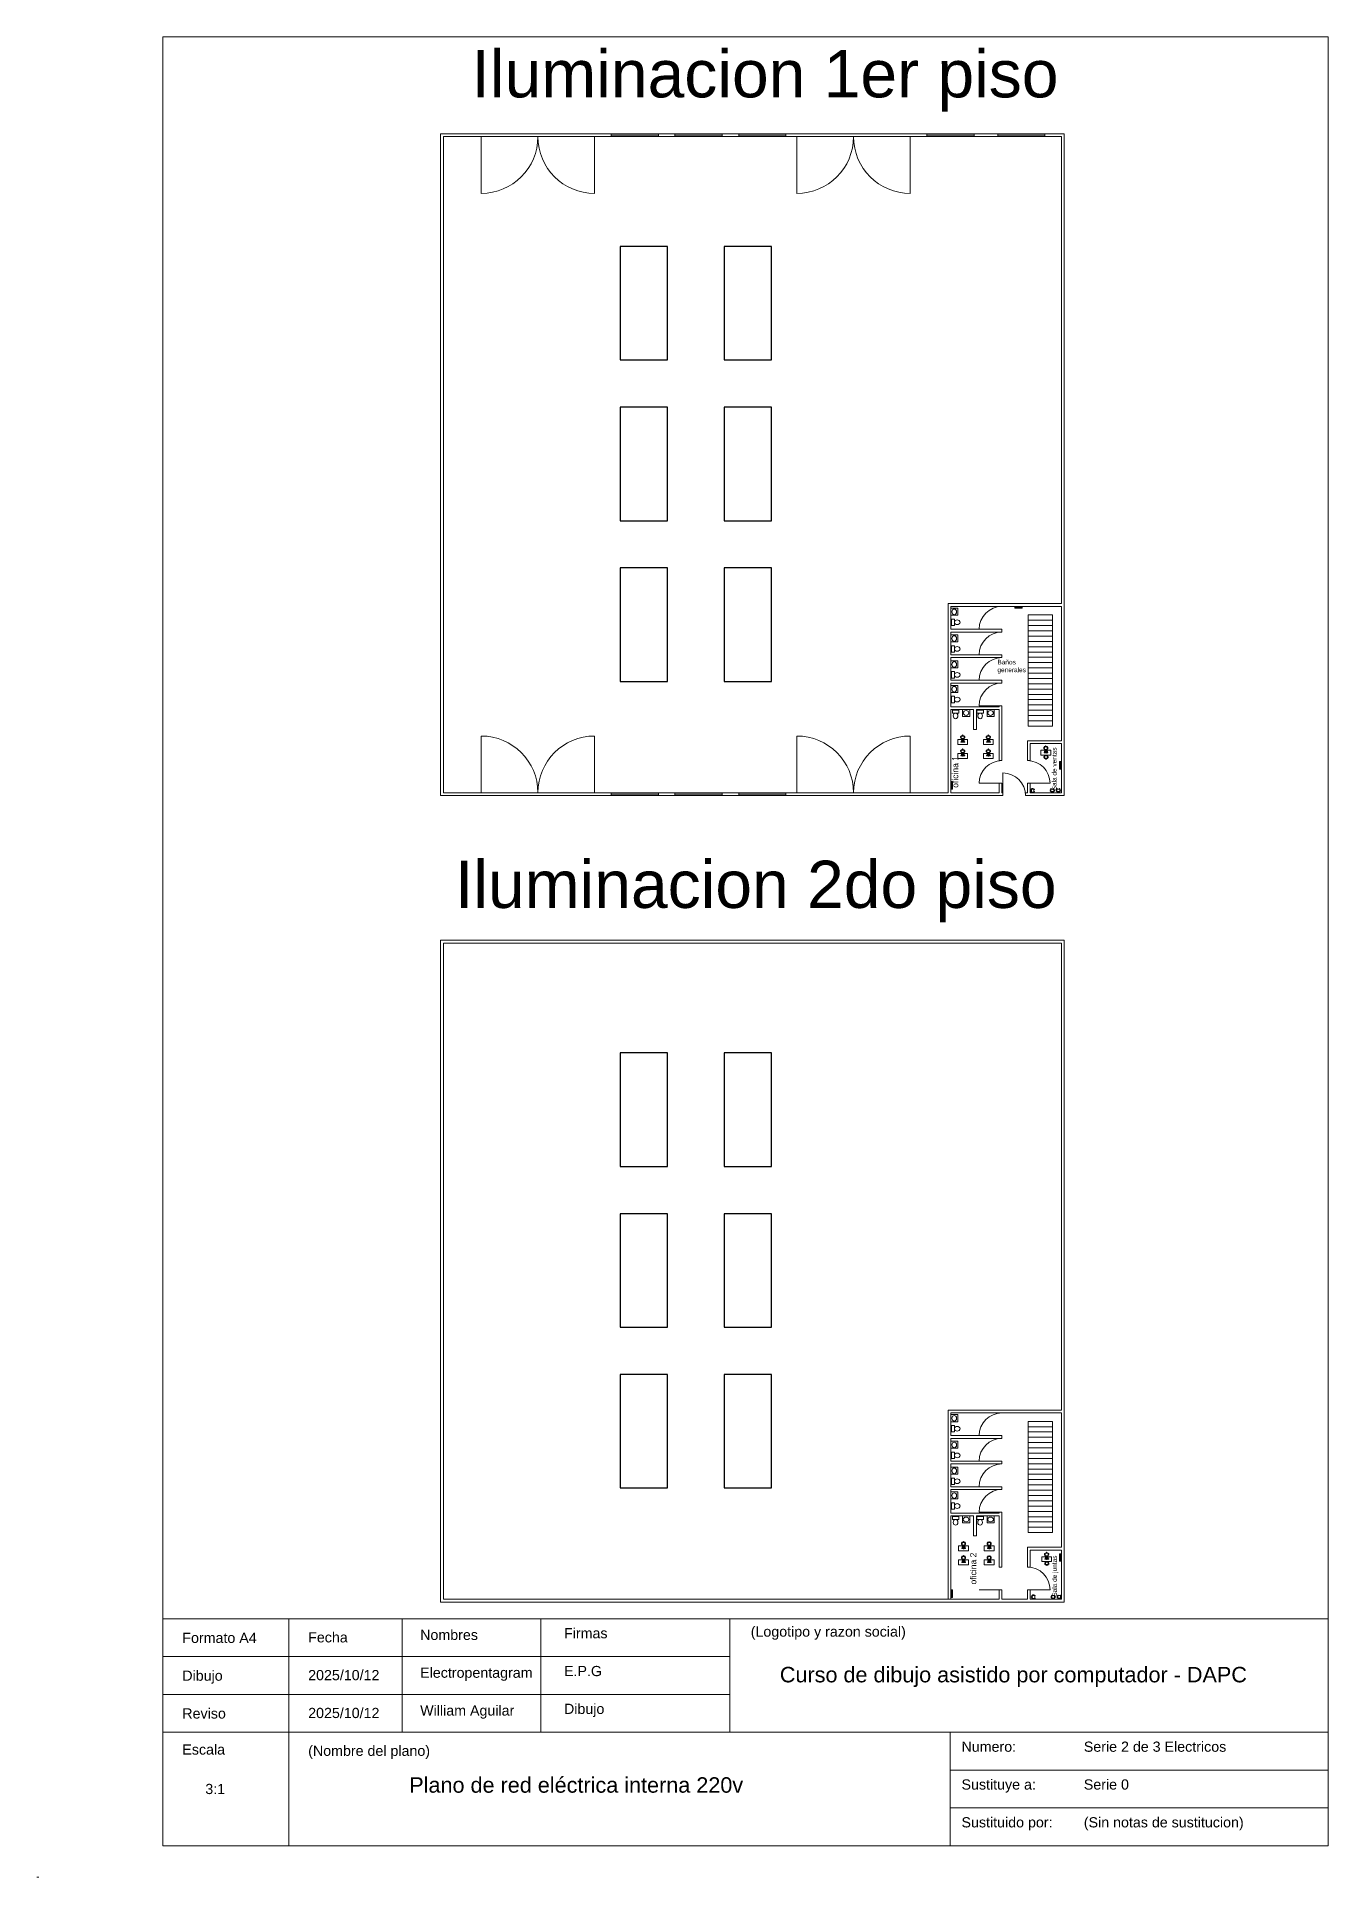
# Paper-space layout 'A4 PLANO ELECTRICO 220v' of a CAD drawing. Header units: millimetres. Extents: x 0 to 205, y 0 to 292.
# The model-space entities are those that its viewports show. They can reach past a viewport. Long polylines and large blocks are cut down to what shows.
import ezdxf

# ---------------------------------------------------------------- set-up
doc = ezdxf.new("R2010")
doc.units = ezdxf.units.MM
doc.linetypes.add('ACAD_ISO06W100', pattern=[36, 24, -3, 0, -3, 0, -3, 0, -3])
doc.layers.get('0').update_dxf_attribs({"lineweight": 13})
for name, color, linetype, lineweight in [('A-AREA', 7, 'Continuous', 5), ('A-DOOR', 251, 'Continuous', 13), ('A-FURN', 46, 'Continuous', 13), ('A-GLAZ', 2, 'Continuous', 15), ('A-WALL', 253, 'Continuous', 15), ('C-SSWR', 3, 'Continuous', 13), ('E-LITE', 40, 'Continuous', 13), ('S-STRS', 4, 'Continuous', 13)]:
    doc.layers.add(name, color=color, linetype=linetype, lineweight=lineweight)
doc.layers.add('C-TRAL', color=212, linetype='Continuous')
doc.styles.get("Standard").update_dxf_attribs({"font": 'arial.ttf'})

psp = doc.layouts.new('A4 PLANO ELECTRICO 220v')

# ---------------------------------------------------------------- texts
at = {"lineweight": 20, "attachment_point": 1}
for s, width, gutter_width, heights, insert, char_height in [('Formato A4', 14.9128, 8.09, [0], (23.1, 38.79), 1.618), ('Fecha', 5.2295, 8.09, [0], (43.08, 38.87), 1.618), ('Nombres', 5.2295, 8.09, [0], (60.86, 39.26), 1.618), ('Firmas', 5.2295, 8.09, [0], (83.69, 39.52), 1.618), ('(Logotipo y razon social)', 30.6624, 8.09, [0], (113.33, 39.78), 1.618), ('Dibujo', 5.2295, 8.09, [0], (23.1, 32.79), 1.618), ('2025/10/12', 14.1376, 8.09, [2.09], (43.08, 32.87), 1.618), ('Electropentagram', 5.2295, 8.09, [0], (60.86, 33.26), 1.618), ('E.P.G', 5.2295, 8.09, [0], (83.69, 33.52), 1.618), ('\\pxqc;Curso de dibujo asistido por computador - DAPC', 77.8702, 12.27, [0], (116.09, 33.37), 2.455), ('Reviso', 5.2295, 8.09, [0], (23.1, 26.79), 1.618), ('2025/10/12', 5.2295, 8.09, [0], (43.08, 26.87), 1.618), ('William Aguilar', 17.8057, 8.09, [2.09], (60.86, 27.26), 1.618), ('Dibujo', 5.2295, 8.09, [0], (83.69, 27.52), 1.618), ('Escala', 5.2295, 8.09, [0], (23.1, 21.07), 1.618), ('(Nombre del plano)', 20.9825, 8.09, [0], (43.08, 20.87), 1.618), ('Numero: ^I^ISerie 2 de 3 Electricos', 57.809, 8.09, [0], (146.79, 21.52), 1.618), ('3:1', 5.2295, 8.09, [0], (26.75, 14.81), 1.618), ('Plano de red eléctrica interna 220v', 75.7877, 12.27, [3.18], (59.13, 15.86), 2.455), ('Sustituye a:^I^ISerie 0', 54.4479, 8.09, [0], (146.79, 15.52), 1.618), ('Sustituido por:^I(Sin notas de sustitucion)', 56.3547, 8.09, [0], (146.79, 9.52), 1.618)]:
    psp.add_mtext_dynamic_manual_height_columns(s, width=width, gutter_width=gutter_width, heights=heights, dxfattribs=dict(at, insert=insert, char_height=char_height))

msp = doc.modelspace()

# ---------------------------------------------------------------- texts
at = {"layer": 'A-AREA', "char_height": 2.5, "attachment_point": 1}
for s, insert in [('Iluminacion 1er piso', (-317.972, -72.037)), ('\\pxt10;Iluminacion 2do piso', (-318.852, -114.906))]:
    msp.add_mtext_dynamic_manual_height_columns(s, width=43.74055, gutter_width=12.5, heights=[0], dxfattribs=dict(at, insert=insert))
at = {"layer": 'A-WALL', "insert": (-290.147, -104.281), "char_height": 0.24578, "attachment_point": 1}
msp.add_mtext_dynamic_manual_height_columns('Baños generales', width=2.32677, gutter_width=1.229, heights=[0], dxfattribs=at)
at = {"layer": 'A-WALL', "attachment_point": 1, "rotation": 90}
for s, width, gutter_width, insert, char_height in [('Sala de ventas', 2.32677, 1.229, (-287.262, -111.189), 0.24578), ('oficina 1', 1.93173, 1.615, (-292.543, -111.052), 0.3231), ('oficina 2', 1.93173, 1.615, (-291.587, -153.184), 0.3231), ('Sala de juntas', 2.32677, 1.229, (-287.248, -153.832), 0.24578)]:
    msp.add_mtext_dynamic_manual_height_columns(s, width=width, gutter_width=gutter_width, heights=[0], dxfattribs=dict(at, insert=insert, char_height=char_height))

# ---------------------------------------------------------------- blocks, each defined once
blk = doc.blocks.new('*U173')
at = {"layer": 'E-LITE'}
for p, q in [((1106, 1404), (1187, 1404)), ((1106, 1400), (1106, 1404)), ((1187, 1400), (1106, 1400)), ((1106, 1400), (1106, 1390)), ((1106, 1390), (1186, 1390)), ((1106, 1390), (1106, 1390)), ((1106, 1385), (1106, 1390)), ((1106, 1385), (1106, 1390)), ((1106, 1385), (1186, 1385)), ((1106, 1385), (1106, 1385)), ((1106, 1385), (1106, 1385)), ((1106, 1385), (1106, 1385)), ((1106, 1385), (1106, 1385)), ((1113, 1404), (1121, 1404)), ((1113, 1403), (1113, 1404)), ((1113, 1403), (1121, 1403)), ((1113, 1402), (1113, 1403)), ((1121, 1403), (1113, 1403)), ((1121, 1402), (1113, 1402)), ((1113, 1402), (1121, 1402)), ((1113, 1402), (1113, 1402)), ((1121, 1402), (1113, 1402)), ((1121, 1404), (1129, 1404)), ((1121, 1403), (1121, 1404)), ((1121, 1404), (1121, 1403)), ((1121, 1403), (1129, 1403)), ((1121, 1402), (1121, 1403)), ((1129, 1403), (1121, 1403)), ((1121, 1403), (1121, 1402)), ((1129, 1402), (1121, 1402)), ((1121, 1402), (1129, 1402)), ((1121, 1402), (1121, 1402)), ((1129, 1402), (1121, 1402)), ((1121, 1402), (1121, 1402)), ((1129, 1404), (1129, 1403)), ((1129, 1403), (1129, 1402)), ((1129, 1402), (1129, 1402)), ((1130, 1404), (1138, 1404)), ((1130, 1403), (1130, 1404)), ((1130, 1403), (1138, 1403)), ((1130, 1402), (1130, 1403)), ((1138, 1403), (1130, 1403)), ((1138, 1402), (1130, 1402)), ((1130, 1402), (1138, 1402)), ((1130, 1402), (1130, 1402)), ((1138, 1402), (1130, 1402)), ((1138, 1404), (1138, 1403)), ((1138, 1404), (1146, 1404)), ((1138, 1403), (1138, 1404)), ((1138, 1403), (1138, 1402)), ((1138, 1403), (1146, 1403)), ((1138, 1402), (1138, 1403)), ((1146, 1403), (1138, 1403)), ((1138, 1402), (1138, 1402)), ((1146, 1402), (1138, 1402)), ((1138, 1402), (1146, 1402)), ((1138, 1402), (1138, 1402)), ((1146, 1402), (1138, 1402)), ((1146, 1404), (1146, 1403)), ((1146, 1403), (1146, 1402)), ((1146, 1402), (1146, 1402)), ((1147, 1403), (1147, 1404)), ((1147, 1404), (1155, 1404)), ((1147, 1402), (1147, 1403)), ((1147, 1403), (1155, 1403)), ((1155, 1403), (1147, 1403)), ((1155, 1402), (1147, 1402)), ((1147, 1402), (1147, 1402)), ((1147, 1402), (1155, 1402)), ((1155, 1402), (1147, 1402)), ((1155, 1403), (1155, 1404)), ((1155, 1404), (1163, 1404)), ((1155, 1404), (1155, 1403)), ((1155, 1402), (1155, 1403)), ((1155, 1403), (1163, 1403)), ((1163, 1403), (1155, 1403)), ((1155, 1403), (1155, 1402)), ((1163, 1402), (1155, 1402)), ((1155, 1402), (1155, 1402)), ((1155, 1402), (1163, 1402)), ((1163, 1402), (1155, 1402)), ((1155, 1402), (1155, 1402)), ((1163, 1404), (1163, 1403)), ((1163, 1403), (1163, 1402)), ((1163, 1402), (1163, 1402)), ((1164, 1403), (1164, 1404)), ((1164, 1404), (1172, 1404)), ((1164, 1402), (1164, 1403)), ((1164, 1403), (1172, 1403)), ((1172, 1403), (1164, 1403)), ((1172, 1402), (1164, 1402)), ((1164, 1402), (1164, 1402)), ((1164, 1402), (1172, 1402)), ((1172, 1402), (1164, 1402)), ((1172, 1404), (1172, 1403)), ((1172, 1403), (1172, 1404)), ((1172, 1404), (1180, 1404)), ((1172, 1403), (1172, 1402)), ((1172, 1402), (1172, 1403)), ((1172, 1403), (1180, 1403)), ((1180, 1403), (1172, 1403)), ((1172, 1402), (1172, 1402)), ((1180, 1402), (1172, 1402)), ((1172, 1402), (1172, 1402)), ((1172, 1402), (1180, 1402)), ((1180, 1402), (1172, 1402)), ((1180, 1404), (1180, 1403)), ((1180, 1403), (1180, 1402)), ((1180, 1402), (1180, 1402)), ((1186, 1390), (1187, 1390)), ((1186, 1390), (1186, 1385)), ((1187, 1385), (1186, 1385)), ((1186, 1385), (1187, 1385)), ((1186, 1385), (1186, 1385)), ((1187, 1400), (1187, 1404)), ((1187, 1400), (1187, 1390)), ((1187, 1385), (1187, 1390)), ((1187, 1385), (1187, 1385))]:
    blk.add_line(p, q, dxfattribs=at)
blk = doc.blocks.new('*U168')
at = {"layer": 'E-LITE'}
for p, q in [((1106, 1404), (1187, 1404)), ((1106, 1400), (1106, 1404)), ((1187, 1400), (1106, 1400)), ((1106, 1400), (1106, 1390)), ((1106, 1390), (1186, 1390)), ((1106, 1390), (1106, 1390)), ((1106, 1385), (1106, 1390)), ((1106, 1385), (1106, 1390)), ((1106, 1385), (1186, 1385)), ((1106, 1385), (1106, 1385)), ((1106, 1385), (1106, 1385)), ((1106, 1385), (1106, 1385)), ((1106, 1385), (1106, 1385)), ((1113, 1404), (1121, 1404)), ((1113, 1403), (1113, 1404)), ((1113, 1403), (1121, 1403)), ((1113, 1402), (1113, 1403)), ((1121, 1403), (1113, 1403)), ((1121, 1402), (1113, 1402)), ((1113, 1402), (1121, 1402)), ((1113, 1402), (1113, 1402)), ((1121, 1402), (1113, 1402)), ((1121, 1404), (1129, 1404)), ((1121, 1403), (1121, 1404)), ((1121, 1404), (1121, 1403)), ((1121, 1403), (1129, 1403)), ((1121, 1402), (1121, 1403)), ((1129, 1403), (1121, 1403)), ((1121, 1403), (1121, 1402)), ((1129, 1402), (1121, 1402)), ((1121, 1402), (1129, 1402)), ((1121, 1402), (1121, 1402)), ((1129, 1402), (1121, 1402)), ((1121, 1402), (1121, 1402)), ((1129, 1404), (1129, 1403)), ((1129, 1403), (1129, 1402)), ((1129, 1402), (1129, 1402)), ((1130, 1404), (1138, 1404)), ((1130, 1403), (1130, 1404)), ((1130, 1403), (1138, 1403)), ((1130, 1402), (1130, 1403)), ((1138, 1403), (1130, 1403)), ((1138, 1402), (1130, 1402)), ((1130, 1402), (1138, 1402)), ((1130, 1402), (1130, 1402)), ((1138, 1402), (1130, 1402)), ((1138, 1404), (1138, 1403)), ((1138, 1404), (1146, 1404)), ((1138, 1403), (1138, 1404)), ((1138, 1403), (1138, 1402)), ((1138, 1403), (1146, 1403)), ((1138, 1402), (1138, 1403)), ((1146, 1403), (1138, 1403)), ((1138, 1402), (1138, 1402)), ((1146, 1402), (1138, 1402)), ((1138, 1402), (1146, 1402)), ((1138, 1402), (1138, 1402)), ((1146, 1402), (1138, 1402)), ((1146, 1404), (1146, 1403)), ((1146, 1403), (1146, 1402)), ((1146, 1402), (1146, 1402)), ((1147, 1403), (1147, 1404)), ((1147, 1404), (1155, 1404)), ((1147, 1402), (1147, 1403)), ((1147, 1403), (1155, 1403)), ((1155, 1403), (1147, 1403)), ((1155, 1402), (1147, 1402)), ((1147, 1402), (1147, 1402)), ((1147, 1402), (1155, 1402)), ((1155, 1402), (1147, 1402)), ((1155, 1403), (1155, 1404)), ((1155, 1404), (1163, 1404)), ((1155, 1404), (1155, 1403)), ((1155, 1402), (1155, 1403)), ((1155, 1403), (1163, 1403)), ((1163, 1403), (1155, 1403)), ((1155, 1403), (1155, 1402)), ((1163, 1402), (1155, 1402)), ((1155, 1402), (1155, 1402)), ((1155, 1402), (1163, 1402)), ((1163, 1402), (1155, 1402)), ((1155, 1402), (1155, 1402)), ((1163, 1404), (1163, 1403)), ((1163, 1403), (1163, 1402)), ((1163, 1402), (1163, 1402)), ((1164, 1403), (1164, 1404)), ((1164, 1404), (1172, 1404)), ((1164, 1402), (1164, 1403)), ((1164, 1403), (1172, 1403)), ((1172, 1403), (1164, 1403)), ((1172, 1402), (1164, 1402)), ((1164, 1402), (1164, 1402)), ((1164, 1402), (1172, 1402)), ((1172, 1402), (1164, 1402)), ((1172, 1404), (1172, 1403)), ((1172, 1403), (1172, 1404)), ((1172, 1404), (1180, 1404)), ((1172, 1403), (1172, 1402)), ((1172, 1402), (1172, 1403)), ((1172, 1403), (1180, 1403)), ((1180, 1403), (1172, 1403)), ((1172, 1402), (1172, 1402)), ((1180, 1402), (1172, 1402)), ((1172, 1402), (1172, 1402)), ((1172, 1402), (1180, 1402)), ((1180, 1402), (1172, 1402)), ((1180, 1404), (1180, 1403)), ((1180, 1403), (1180, 1402)), ((1180, 1402), (1180, 1402)), ((1186, 1390), (1187, 1390)), ((1186, 1390), (1186, 1385)), ((1187, 1385), (1186, 1385)), ((1186, 1385), (1187, 1385)), ((1186, 1385), (1186, 1385)), ((1187, 1400), (1187, 1404)), ((1187, 1400), (1187, 1390)), ((1187, 1385), (1187, 1390)), ((1187, 1385), (1187, 1385))]:
    blk.add_line(p, q, dxfattribs=at)
blk = doc.blocks.new('*U169')
at = {"layer": 'E-LITE', "ltscale": 2}
for p, q in [((18607, 41656), (18607, 41674)), ((18608, 41656), (18608, 41674)), ((18612, 41673), (18625, 41668)), ((18655, 41451), (18613, 41451)), ((18621, 41700), (18664, 41686)), ((18622, 41669), (18622, 41663)), ((18644, 41681), (18653, 41684)), ((18668, 41407), (18670, 41456)), ((18679, 41663), (18680, 41692)), ((18721, 41339), (18726, 41347)), ((18723, 41347), (19115, 41347)), ((18744, 41323), (18762, 41347)), ((18904, 41906), (18904, 41868)), ((18933, 41906), (18933, 41868)), ((19094, 41323), (19076, 41347)), ((19117, 41339), (19111, 41347)), ((19158, 41663), (19157, 41691)), ((19169, 41407), (19167, 41456)), ((19217, 41700), (19173, 41686)), ((19225, 41451), (19183, 41451)), ((19194, 41681), (19184, 41684)), ((19226, 41673), (19212, 41668)), ((19215, 41669), (19215, 41663)), ((19230, 41656), (19230, 41674)), ((19231, 41656), (19231, 41674))]:
    blk.add_line(p, q, dxfattribs=at)
at = {"layer": 'E-LITE'}
for p, q in [((19260, 40835), (18629, 40835)), ((18629, 40835), (18629, 40805)), ((18644, 40790), (19245, 40790)), ((18762, 41053), (18780, 41053)), ((18805, 41053), (18805, 41038)), ((18805, 41013), (18805, 40997)), ((18805, 40992), (18805, 40977)), ((18805, 40971), (18805, 40955)), ((18805, 40934), (18805, 40918)), ((18825, 41053), (18825, 41038)), ((18825, 41033), (18825, 41017)), ((18825, 41013), (18825, 40997)), ((18825, 40992), (18825, 40977)), ((18825, 40971), (18825, 40955)), ((18825, 40934), (18825, 40918)), ((18845, 41053), (18845, 41038)), ((18845, 41013), (18845, 40997)), ((18845, 40992), (18845, 40977)), ((18845, 40971), (18845, 40955)), ((18845, 40934), (18845, 40918)), ((18873, 40781), (18873, 40790)), ((18876, 40934), (18876, 40918)), ((18887, 41054), (18905, 41054)), ((18896, 40934), (18896, 40918)), ((18905, 41054), (18905, 41038)), ((18905, 41054), (18905, 41038)), ((18905, 40992), (18905, 40977)), ((18905, 40971), (18905, 40955)), ((18917, 40934), (18917, 40918)), ((18925, 41054), (18925, 41038)), ((18925, 41035), (18925, 41019)), ((18925, 41013), (18925, 40997)), ((18925, 40992), (18925, 40977)), ((18925, 40971), (18925, 40955)), ((18937, 40934), (18937, 40918)), ((18945, 41054), (18945, 41038)), ((18945, 41035), (18945, 41019)), ((18945, 41013), (18945, 40997)), ((18945, 40992), (18945, 40977)), ((18945, 40971), (18945, 40955)), ((18965, 41035), (18965, 41019)), ((18965, 41013), (18965, 40997)), ((18965, 40992), (18965, 40977)), ((18965, 40971), (18965, 40955)), ((18967, 40934), (18967, 40918)), ((18968, 41054), (18985, 41054)), ((18985, 41038), (18968, 41038)), ((18985, 41035), (18985, 41019)), ((18985, 41013), (18985, 40997)), ((18985, 40992), (18985, 40977)), ((18985, 40971), (18985, 40955)), ((18987, 40934), (18987, 40918)), ((18988, 41054), (19006, 41054)), ((19006, 41038), (18988, 41038)), ((19006, 41035), (19006, 41019)), ((19006, 41013), (19006, 40997)), ((19006, 40992), (19006, 40977)), ((19006, 40971), (19006, 40955)), ((19007, 40934), (19007, 40918)), ((19008, 41054), (19026, 41054)), ((19026, 41038), (19008, 41038)), ((19015, 40782), (19015, 40790)), ((19026, 41035), (19026, 41019)), ((19026, 41013), (19026, 40997)), ((19026, 40992), (19026, 40977)), ((19026, 40971), (19026, 40955)), ((19028, 40934), (19028, 40918)), ((19046, 41035), (19046, 41019)), ((19046, 41013), (19046, 40997)), ((19046, 40992), (19046, 40977)), ((19046, 40971), (19046, 40955)), ((19058, 40934), (19058, 40918)), ((19066, 41054), (19066, 41038)), ((19066, 41035), (19066, 41019)), ((19066, 41013), (19066, 40997)), ((19066, 40992), (19066, 40977)), ((19066, 40971), (19066, 40955)), ((19078, 40934), (19078, 40918)), ((19087, 41054), (19087, 41038)), ((19087, 41035), (19087, 41019)), ((19087, 41013), (19087, 40997)), ((19087, 40992), (19087, 40977)), ((19087, 40971), (19087, 40955)), ((19098, 40934), (19098, 40918)), ((19107, 41054), (19107, 41038)), ((19107, 41035), (19107, 41019)), ((19107, 41013), (19107, 40997)), ((19107, 40992), (19107, 40977)), ((19107, 40971), (19107, 40955)), ((19118, 40934), (19118, 40918)), ((19127, 41013), (19127, 40997)), ((19127, 40992), (19127, 40977)), ((19127, 40971), (19127, 40955))]:
    blk.add_line(p, q, dxfattribs=at)
for points in [[(19719, 41205), (19719, 40405), (18119, 40405), (18119, 41205)], [(18629, 40835), (19260, 40835), (19260, 40845), (18629, 40845)], [(18722, 41053), (18722, 41038), (18740, 41038), (18740, 41053)], [(18722, 41035), (18722, 41019), (18740, 41019), (18740, 41035)], [(18722, 41013), (18722, 40997), (18740, 40997), (18740, 41013)], [(18722, 40992), (18722, 40977), (18740, 40977), (18740, 40992)], [(18742, 41035), (18742, 41019), (18760, 41019), (18760, 41035)], [(18742, 41013), (18742, 40997), (18760, 40997), (18760, 41013)], [(18742, 40992), (18742, 40977), (18760, 40977), (18760, 40992)], [(18762, 41035), (18762, 41019), (18780, 41019), (18780, 41035)], [(18762, 41013), (18762, 40997), (18780, 40997), (18780, 41013)], [(18762, 40992), (18762, 40977), (18780, 40977), (18780, 40992)], [(18787, 41053), (18787, 41038), (18805, 41038), (18805, 41053)], [(18787, 41013), (18787, 40997), (18805, 40997), (18805, 41013)], [(18787, 40992), (18787, 40977), (18805, 40977), (18805, 40992)], [(18787, 40971), (18787, 40955), (18805, 40955), (18805, 40971)], [(18787, 40934), (18787, 40918), (18805, 40918), (18805, 40934)], [(18807, 41053), (18807, 41038), (18825, 41038), (18825, 41053)], [(18807, 41033), (18807, 41017), (18825, 41017), (18825, 41033)], [(18807, 41013), (18807, 40997), (18825, 40997), (18825, 41013)], [(18807, 40992), (18807, 40977), (18825, 40977), (18825, 40992)], [(18807, 40971), (18807, 40955), (18825, 40955), (18825, 40971)], [(18807, 40934), (18807, 40918), (18825, 40918), (18825, 40934)], [(18828, 41053), (18828, 41038), (18845, 41038), (18845, 41053)], [(18828, 41013), (18828, 40997), (18845, 40997), (18845, 41013)], [(18828, 40992), (18828, 40977), (18845, 40977), (18845, 40992)], [(18828, 40971), (18828, 40955), (18845, 40955), (18845, 40971)], [(18828, 40934), (18828, 40918), (18845, 40918), (18845, 40934)], [(18905, 41035), (18905, 41019), (18855, 41019), (18855, 41035)], [(18855, 40998), (18855, 41013), (18892, 41013), (18892, 40998)], [(18855, 40977), (18855, 40993), (18881, 40993), (18881, 40977)], [(18884, 40955), (18855, 40955), (18855, 40971), (18884, 40971)], [(18858, 40934), (18858, 40918), (18876, 40918), (18876, 40934)], [(18879, 40934), (18879, 40918), (18896, 40918), (18896, 40934)], [(18887, 41054), (18887, 41038), (18905, 41038), (18905, 41054)], [(18887, 40992), (18887, 40977), (18905, 40977), (18905, 40992)], [(18887, 40971), (18887, 40955), (18905, 40955), (18905, 40971)], [(18899, 40934), (18899, 40918), (18917, 40918), (18917, 40934)], [(18900, 40790), (18988, 40790), (18988, 40763), (18900, 40763)], [(18907, 41054), (18907, 41038), (18925, 41038), (18925, 41054)], [(18907, 41035), (18907, 41019), (18925, 41019), (18925, 41035)], [(18907, 41013), (18907, 40997), (18925, 40997), (18925, 41013)], [(18907, 40992), (18907, 40977), (18925, 40977), (18925, 40992)], [(18907, 40971), (18907, 40955), (18925, 40955), (18925, 40971)], [(18919, 40934), (18919, 40918), (18937, 40918), (18937, 40934)], [(18927, 41054), (18927, 41038), (18945, 41038), (18945, 41054)], [(18927, 41035), (18927, 41019), (18945, 41019), (18945, 41035)], [(18927, 41013), (18927, 40997), (18945, 40997), (18945, 41013)], [(18927, 40992), (18927, 40977), (18945, 40977), (18945, 40992)], [(18927, 40971), (18927, 40955), (18945, 40955), (18945, 40971)], [(18948, 41035), (18948, 41019), (18965, 41019), (18965, 41035)], [(18948, 41013), (18948, 40997), (18965, 40997), (18965, 41013)], [(18948, 40992), (18948, 40977), (18965, 40977), (18965, 40992)], [(18948, 40971), (18948, 40955), (18965, 40955), (18965, 40971)], [(18949, 40934), (18949, 40918), (18967, 40918), (18967, 40934)], [(18968, 41035), (18968, 41019), (18985, 41019), (18985, 41035)], [(18968, 41013), (18968, 40997), (18985, 40997), (18985, 41013)], [(18968, 40992), (18968, 40977), (18985, 40977), (18985, 40992)], [(18968, 40971), (18968, 40955), (18985, 40955), (18985, 40971)], [(18970, 40934), (18970, 40918), (18987, 40918), (18987, 40934)], [(18988, 41035), (18988, 41019), (19006, 41019), (19006, 41035)], [(18988, 41013), (18988, 40997), (19006, 40997), (19006, 41013)], [(18988, 40992), (18988, 40977), (19006, 40977), (19006, 40992)], [(18988, 40971), (18988, 40955), (19006, 40955), (19006, 40971)], [(18990, 40934), (18990, 40918), (19007, 40918), (19007, 40934)], [(19008, 41035), (19008, 41019), (19026, 41019), (19026, 41035)], [(19008, 41013), (19008, 40997), (19026, 40997), (19026, 41013)], [(19008, 40992), (19008, 40977), (19026, 40977), (19026, 40992)], [(19008, 40971), (19008, 40955), (19026, 40955), (19026, 40971)], [(19010, 40934), (19010, 40918), (19028, 40918), (19028, 40934)], [(19028, 41035), (19028, 41019), (19046, 41019), (19046, 41035)], [(19028, 41013), (19028, 40997), (19046, 40997), (19046, 41013)], [(19028, 40992), (19028, 40977), (19046, 40977), (19046, 40992)], [(19028, 40971), (19028, 40955), (19046, 40955), (19046, 40971)], [(19040, 40934), (19040, 40918), (19058, 40918), (19058, 40934)], [(19049, 41054), (19049, 41038), (19066, 41038), (19066, 41054)], [(19049, 41035), (19049, 41019), (19066, 41019), (19066, 41035)], [(19049, 41013), (19049, 40997), (19066, 40997), (19066, 41013)], [(19049, 40992), (19049, 40977), (19066, 40977), (19066, 40992)], [(19049, 40971), (19049, 40955), (19066, 40955), (19066, 40971)], [(19060, 40934), (19060, 40918), (19078, 40918), (19078, 40934)], [(19069, 41054), (19069, 41038), (19087, 41038), (19087, 41054)], [(19069, 41035), (19069, 41019), (19087, 41019), (19087, 41035)], [(19069, 41013), (19069, 40997), (19087, 40997), (19087, 41013)], [(19069, 40992), (19069, 40977), (19087, 40977), (19087, 40992)], [(19069, 40971), (19069, 40955), (19087, 40955), (19087, 40971)], [(19080, 40934), (19080, 40918), (19098, 40918), (19098, 40934)], [(19089, 41054), (19089, 41038), (19107, 41038), (19107, 41054)], [(19089, 41035), (19089, 41019), (19107, 41019), (19107, 41035)], [(19089, 41013), (19089, 40997), (19107, 40997), (19107, 41013)], [(19089, 40992), (19089, 40977), (19107, 40977), (19107, 40992)], [(19089, 40971), (19089, 40955), (19107, 40955), (19107, 40971)], [(19101, 40934), (19101, 40918), (19118, 40918), (19118, 40934)], [(19109, 41013), (19109, 40997), (19127, 40997), (19127, 41013)], [(19109, 40992), (19109, 40977), (19127, 40977), (19127, 40992)], [(19109, 40971), (19109, 40955), (19127, 40955), (19127, 40971)], [(19130, 41013), (19130, 40997), (19147, 40997), (19147, 41013)], [(19130, 40992), (19130, 40977), (19147, 40977), (19147, 40992)], [(19130, 40971), (19130, 40955), (19147, 40955), (19147, 40971)], [(19130, 40934), (19130, 40918), (19147, 40918), (19147, 40934)]]:
    blk.add_lwpolyline(points, close=True, dxfattribs=at)
at = {"layer": 'E-LITE', "ltscale": 2}
for points in [[(18589, 41676), (18589, 41645), (18588, 41644), (18578, 41644), (18575, 41648), (18575, 41700), (18578, 41704), (18583, 41704)], [(18595, 41645), (18590, 41645), (18590, 41675)], [(18614, 41704), (18618, 41704), (18622, 41700), (18622, 41699)], [(18712, 41299), (18712, 41269), (18711, 41267), (18701, 41267), (18697, 41271), (18697, 41324), (18701, 41327), (18706, 41327)], [(18729, 41298), (18729, 41269), (18713, 41269), (18713, 41298)], [(18745, 41324), (18745, 41271), (18741, 41267), (18731, 41267), (18730, 41269), (18730, 41299)], [(18904, 41877), (18899, 41877), (18895, 41880), (18895, 41933), (18899, 41937), (18903, 41937)], [(18933, 41877), (18939, 41877), (18942, 41880), (18942, 41933), (18939, 41937), (18934, 41937)], [(19093, 41324), (19093, 41271), (19096, 41267), (19106, 41267), (19107, 41268), (19107, 41299)], [(19125, 41298), (19125, 41268), (19108, 41268), (19108, 41298)], [(19132, 41327), (19137, 41327), (19140, 41324), (19140, 41271), (19137, 41267), (19127, 41267), (19126, 41268), (19126, 41299)], [(19224, 41704), (19219, 41704), (19215, 41700), (19215, 41699)], [(19248, 41675), (19248, 41645), (19243, 41645)], [(19255, 41704), (19259, 41704), (19263, 41700), (19263, 41647), (19259, 41644), (19250, 41644), (19249, 41645), (19249, 41675)]]:
    blk.add_lwpolyline(points, dxfattribs=at)
at = {"layer": 'E-LITE'}
for points in [[(18667, 41668), (18609, 41656)], [(18629, 40805), (18629, 40835)], [(19245, 40790), (18644, 40790)], [(18780, 41038), (18780, 41053), (18742, 41053), (18742, 41038), (18780, 41038), (18762, 41038)], [(18855, 41038), (18855, 41054), (18884, 41054), (18884, 41038), (18855, 41038)], [(18945, 41842), (18941, 41868), (18897, 41868), (18893, 41842)], [(19028, 41054), (19046, 41054), (19046, 41038), (19046, 41054), (18948, 41054), (18948, 41038), (19046, 41038), (19028, 41038)], [(19127, 41054), (19109, 41054), (19109, 41038), (19127, 41038)], [(19109, 41054), (19147, 41054), (19147, 41038), (19109, 41038)], [(19127, 41035), (19109, 41035), (19109, 41019), (19127, 41019)], [(19109, 41035), (19147, 41035), (19147, 41019), (19109, 41019)], [(19171, 41668), (19229, 41656)], [(19260, 40835), (19260, 40805)]]:
    blk.add_lwpolyline(points, dxfattribs=at)
blk.add_lwpolyline([(19171, 41050, 0.4142136), (19156, 41065), (18736, 41065, 0.4142136), (18721, 41050), (18721, 40920, 0.4142136), (18736, 40905), (19156, 40905, 0.4142136), (19171, 40920)], format="xyb", close=True, dxfattribs=at)
blk.add_lwpolyline([(19245, 40790, 0.4142136), (19260, 40805), (19260, 40835)], format="xyb", dxfattribs=at)
for centre in [(18731, 40927), (18751, 40927), (18771, 40927)]:
    blk.add_circle(centre, 2.59, dxfattribs=at)
at = {"layer": 'E-LITE', "ltscale": 2}
for centre, radius, start, end in [((18598, 41692), 19.1, 40.52447, 283.45948), ((19430, 41541), 843, 173.3476, 184.90474), ((18610, 41471), 20.1, 185.03654, 276.00474), ((18613, 41637), 19.6, 101.38427, 176.06746), ((18606, 41654), 20, 72.20154, 98.70741), ((18627, 41719), 20, 225.27654, 251.78243), ((18651, 41650), 31.9, 103.75015, 164.57903), ((18709, 41457), 234, 97.11894, 103.75015), ((18657, 41473), 22.2, 265.04182, 0.93164), ((18675, 41793), 11.1, 111.0959, 214.61874), ((18677, 41787), 11.1, 111.0959, 181.3726), ((18918, 41944), 297, 212.04452, 226.75437), ((18669, 41656), 12.1, 357.63877, 99.61074), ((18725, 41404), 57, 177.57291, 267.81851), ((18919, 41041), 801, 71.98827, 107.99568), ((18919, 41041), 794, 71.98827, 107.99568), ((24194, 41493), 5515, 178.31383, 180.20718), ((18740, 41689), 59.8, 126.26397, 177.38921), ((18721, 41316), 19.1, 112.52447, 355.45949), ((18725, 41739), 15.3, 226.96029, 245.59581), ((18704, 41351), 20, 297.27654, 323.78241), ((18919, 41061), 693, 73.19676, 106.78717), ((18760, 41311), 20, 144.20154, 170.7074), ((18919, 41925), 19.1, 328.52447, 211.45948), ((18884, 41906), 20, 0.20154, 26.70741), ((18953, 41906), 20, 153.27654, 179.78243), ((19078, 41311), 20, 9.27654, 35.78241), ((19117, 41316), 19.1, 184.52446, 67.45949), ((19112, 41404), 57, 272.16543, 2.41103), ((19133, 41351), 20, 216.20154, 242.7074), ((19113, 41739), 15.3, 294.38816, 313.02366), ((18920, 41944), 297, 313.22957, 327.93944), ((19098, 41689), 59.8, 2.59474, 54.06118), ((19169, 41656), 12.1, 80.3732, 182.3452), ((13644, 41495), 5515, 359.77676, 1.67011), ((19129, 41457), 234, 76.23381, 82.86501), ((19181, 41473), 22.2, 179.05231, 274.94213), ((19160, 41787), 11.1, 358.6113, 68.88805), ((19162, 41793), 11.1, 325.36516, 68.88805), ((19186, 41650), 31.9, 15.40493, 76.23381), ((19211, 41719), 20, 288.20154, 314.70741), ((19239, 41692), 19.1, 256.52446, 139.45948), ((19227, 41471), 20.1, 263.97921, 354.94741), ((19232, 41654), 20, 81.27654, 107.78241), ((19225, 41637), 19.6, 3.91648, 78.59968), ((18408, 41541), 843, 355.07922, 6.63635)]:
    blk.add_arc(centre, radius, start, end, dxfattribs=at)
at = {"layer": 'E-LITE'}
blk.add_arc((18644, 40805), 15, 180, 270, dxfattribs=at)
blk.add_ellipse((18944, 40781), major_axis=(-70.7, -0.3), ratio=0.422033, start_param=6.2799588, end_param=9.4843481, dxfattribs=at)
blk = doc.blocks.new('*U170')
at = {"layer": 'E-LITE', "ltscale": 2}
for p, q in [((18607, 41656), (18607, 41674)), ((18608, 41656), (18608, 41674)), ((18612, 41673), (18625, 41668)), ((18655, 41451), (18613, 41451)), ((18621, 41700), (18664, 41686)), ((18622, 41669), (18622, 41663)), ((18644, 41681), (18653, 41684)), ((18668, 41407), (18670, 41456)), ((18679, 41663), (18680, 41692)), ((18721, 41339), (18726, 41347)), ((18723, 41347), (19115, 41347)), ((18744, 41323), (18762, 41347)), ((18904, 41906), (18904, 41868)), ((18933, 41906), (18933, 41868)), ((19094, 41323), (19076, 41347)), ((19117, 41339), (19111, 41347)), ((19158, 41663), (19157, 41691)), ((19169, 41407), (19167, 41456)), ((19217, 41700), (19173, 41686)), ((19225, 41451), (19183, 41451)), ((19194, 41681), (19184, 41684)), ((19226, 41673), (19212, 41668)), ((19215, 41669), (19215, 41663)), ((19230, 41656), (19230, 41674)), ((19231, 41656), (19231, 41674))]:
    blk.add_line(p, q, dxfattribs=at)
at = {"layer": 'E-LITE'}
for p, q in [((19260, 40835), (18629, 40835)), ((18629, 40835), (18629, 40805)), ((18644, 40790), (19245, 40790)), ((18762, 41053), (18780, 41053)), ((18805, 41053), (18805, 41038)), ((18805, 41013), (18805, 40997)), ((18805, 40992), (18805, 40977)), ((18805, 40971), (18805, 40955)), ((18805, 40934), (18805, 40918)), ((18825, 41053), (18825, 41038)), ((18825, 41033), (18825, 41017)), ((18825, 41013), (18825, 40997)), ((18825, 40992), (18825, 40977)), ((18825, 40971), (18825, 40955)), ((18825, 40934), (18825, 40918)), ((18845, 41053), (18845, 41038)), ((18845, 41013), (18845, 40997)), ((18845, 40992), (18845, 40977)), ((18845, 40971), (18845, 40955)), ((18845, 40934), (18845, 40918)), ((18873, 40781), (18873, 40790)), ((18876, 40934), (18876, 40918)), ((18887, 41054), (18905, 41054)), ((18896, 40934), (18896, 40918)), ((18905, 41054), (18905, 41038)), ((18905, 41054), (18905, 41038)), ((18905, 40992), (18905, 40977)), ((18905, 40971), (18905, 40955)), ((18917, 40934), (18917, 40918)), ((18925, 41054), (18925, 41038)), ((18925, 41035), (18925, 41019)), ((18925, 41013), (18925, 40997)), ((18925, 40992), (18925, 40977)), ((18925, 40971), (18925, 40955)), ((18937, 40934), (18937, 40918)), ((18945, 41054), (18945, 41038)), ((18945, 41035), (18945, 41019)), ((18945, 41013), (18945, 40997)), ((18945, 40992), (18945, 40977)), ((18945, 40971), (18945, 40955)), ((18965, 41035), (18965, 41019)), ((18965, 41013), (18965, 40997)), ((18965, 40992), (18965, 40977)), ((18965, 40971), (18965, 40955)), ((18967, 40934), (18967, 40918)), ((18968, 41054), (18985, 41054)), ((18985, 41038), (18968, 41038)), ((18985, 41035), (18985, 41019)), ((18985, 41013), (18985, 40997)), ((18985, 40992), (18985, 40977)), ((18985, 40971), (18985, 40955)), ((18987, 40934), (18987, 40918)), ((18988, 41054), (19006, 41054)), ((19006, 41038), (18988, 41038)), ((19006, 41035), (19006, 41019)), ((19006, 41013), (19006, 40997)), ((19006, 40992), (19006, 40977)), ((19006, 40971), (19006, 40955)), ((19007, 40934), (19007, 40918)), ((19008, 41054), (19026, 41054)), ((19026, 41038), (19008, 41038)), ((19015, 40782), (19015, 40790)), ((19026, 41035), (19026, 41019)), ((19026, 41013), (19026, 40997)), ((19026, 40992), (19026, 40977)), ((19026, 40971), (19026, 40955)), ((19028, 40934), (19028, 40918)), ((19046, 41035), (19046, 41019)), ((19046, 41013), (19046, 40997)), ((19046, 40992), (19046, 40977)), ((19046, 40971), (19046, 40955)), ((19058, 40934), (19058, 40918)), ((19066, 41054), (19066, 41038)), ((19066, 41035), (19066, 41019)), ((19066, 41013), (19066, 40997)), ((19066, 40992), (19066, 40977)), ((19066, 40971), (19066, 40955)), ((19078, 40934), (19078, 40918)), ((19087, 41054), (19087, 41038)), ((19087, 41035), (19087, 41019)), ((19087, 41013), (19087, 40997)), ((19087, 40992), (19087, 40977)), ((19087, 40971), (19087, 40955)), ((19098, 40934), (19098, 40918)), ((19107, 41054), (19107, 41038)), ((19107, 41035), (19107, 41019)), ((19107, 41013), (19107, 40997)), ((19107, 40992), (19107, 40977)), ((19107, 40971), (19107, 40955)), ((19118, 40934), (19118, 40918)), ((19127, 41013), (19127, 40997)), ((19127, 40992), (19127, 40977)), ((19127, 40971), (19127, 40955))]:
    blk.add_line(p, q, dxfattribs=at)
for points in [[(19719, 41205), (19719, 40405), (18119, 40405), (18119, 41205)], [(18629, 40835), (19260, 40835), (19260, 40845), (18629, 40845)], [(18722, 41053), (18722, 41038), (18740, 41038), (18740, 41053)], [(18722, 41035), (18722, 41019), (18740, 41019), (18740, 41035)], [(18722, 41013), (18722, 40997), (18740, 40997), (18740, 41013)], [(18722, 40992), (18722, 40977), (18740, 40977), (18740, 40992)], [(18742, 41035), (18742, 41019), (18760, 41019), (18760, 41035)], [(18742, 41013), (18742, 40997), (18760, 40997), (18760, 41013)], [(18742, 40992), (18742, 40977), (18760, 40977), (18760, 40992)], [(18762, 41035), (18762, 41019), (18780, 41019), (18780, 41035)], [(18762, 41013), (18762, 40997), (18780, 40997), (18780, 41013)], [(18762, 40992), (18762, 40977), (18780, 40977), (18780, 40992)], [(18787, 41053), (18787, 41038), (18805, 41038), (18805, 41053)], [(18787, 41013), (18787, 40997), (18805, 40997), (18805, 41013)], [(18787, 40992), (18787, 40977), (18805, 40977), (18805, 40992)], [(18787, 40971), (18787, 40955), (18805, 40955), (18805, 40971)], [(18787, 40934), (18787, 40918), (18805, 40918), (18805, 40934)], [(18807, 41053), (18807, 41038), (18825, 41038), (18825, 41053)], [(18807, 41033), (18807, 41017), (18825, 41017), (18825, 41033)], [(18807, 41013), (18807, 40997), (18825, 40997), (18825, 41013)], [(18807, 40992), (18807, 40977), (18825, 40977), (18825, 40992)], [(18807, 40971), (18807, 40955), (18825, 40955), (18825, 40971)], [(18807, 40934), (18807, 40918), (18825, 40918), (18825, 40934)], [(18828, 41053), (18828, 41038), (18845, 41038), (18845, 41053)], [(18828, 41013), (18828, 40997), (18845, 40997), (18845, 41013)], [(18828, 40992), (18828, 40977), (18845, 40977), (18845, 40992)], [(18828, 40971), (18828, 40955), (18845, 40955), (18845, 40971)], [(18828, 40934), (18828, 40918), (18845, 40918), (18845, 40934)], [(18905, 41035), (18905, 41019), (18855, 41019), (18855, 41035)], [(18855, 40998), (18855, 41013), (18892, 41013), (18892, 40998)], [(18855, 40977), (18855, 40993), (18881, 40993), (18881, 40977)], [(18884, 40955), (18855, 40955), (18855, 40971), (18884, 40971)], [(18858, 40934), (18858, 40918), (18876, 40918), (18876, 40934)], [(18879, 40934), (18879, 40918), (18896, 40918), (18896, 40934)], [(18887, 41054), (18887, 41038), (18905, 41038), (18905, 41054)], [(18887, 40992), (18887, 40977), (18905, 40977), (18905, 40992)], [(18887, 40971), (18887, 40955), (18905, 40955), (18905, 40971)], [(18899, 40934), (18899, 40918), (18917, 40918), (18917, 40934)], [(18900, 40790), (18988, 40790), (18988, 40763), (18900, 40763)], [(18907, 41054), (18907, 41038), (18925, 41038), (18925, 41054)], [(18907, 41035), (18907, 41019), (18925, 41019), (18925, 41035)], [(18907, 41013), (18907, 40997), (18925, 40997), (18925, 41013)], [(18907, 40992), (18907, 40977), (18925, 40977), (18925, 40992)], [(18907, 40971), (18907, 40955), (18925, 40955), (18925, 40971)], [(18919, 40934), (18919, 40918), (18937, 40918), (18937, 40934)], [(18927, 41054), (18927, 41038), (18945, 41038), (18945, 41054)], [(18927, 41035), (18927, 41019), (18945, 41019), (18945, 41035)], [(18927, 41013), (18927, 40997), (18945, 40997), (18945, 41013)], [(18927, 40992), (18927, 40977), (18945, 40977), (18945, 40992)], [(18927, 40971), (18927, 40955), (18945, 40955), (18945, 40971)], [(18948, 41035), (18948, 41019), (18965, 41019), (18965, 41035)], [(18948, 41013), (18948, 40997), (18965, 40997), (18965, 41013)], [(18948, 40992), (18948, 40977), (18965, 40977), (18965, 40992)], [(18948, 40971), (18948, 40955), (18965, 40955), (18965, 40971)], [(18949, 40934), (18949, 40918), (18967, 40918), (18967, 40934)], [(18968, 41035), (18968, 41019), (18985, 41019), (18985, 41035)], [(18968, 41013), (18968, 40997), (18985, 40997), (18985, 41013)], [(18968, 40992), (18968, 40977), (18985, 40977), (18985, 40992)], [(18968, 40971), (18968, 40955), (18985, 40955), (18985, 40971)], [(18970, 40934), (18970, 40918), (18987, 40918), (18987, 40934)], [(18988, 41035), (18988, 41019), (19006, 41019), (19006, 41035)], [(18988, 41013), (18988, 40997), (19006, 40997), (19006, 41013)], [(18988, 40992), (18988, 40977), (19006, 40977), (19006, 40992)], [(18988, 40971), (18988, 40955), (19006, 40955), (19006, 40971)], [(18990, 40934), (18990, 40918), (19007, 40918), (19007, 40934)], [(19008, 41035), (19008, 41019), (19026, 41019), (19026, 41035)], [(19008, 41013), (19008, 40997), (19026, 40997), (19026, 41013)], [(19008, 40992), (19008, 40977), (19026, 40977), (19026, 40992)], [(19008, 40971), (19008, 40955), (19026, 40955), (19026, 40971)], [(19010, 40934), (19010, 40918), (19028, 40918), (19028, 40934)], [(19028, 41035), (19028, 41019), (19046, 41019), (19046, 41035)], [(19028, 41013), (19028, 40997), (19046, 40997), (19046, 41013)], [(19028, 40992), (19028, 40977), (19046, 40977), (19046, 40992)], [(19028, 40971), (19028, 40955), (19046, 40955), (19046, 40971)], [(19040, 40934), (19040, 40918), (19058, 40918), (19058, 40934)], [(19049, 41054), (19049, 41038), (19066, 41038), (19066, 41054)], [(19049, 41035), (19049, 41019), (19066, 41019), (19066, 41035)], [(19049, 41013), (19049, 40997), (19066, 40997), (19066, 41013)], [(19049, 40992), (19049, 40977), (19066, 40977), (19066, 40992)], [(19049, 40971), (19049, 40955), (19066, 40955), (19066, 40971)], [(19060, 40934), (19060, 40918), (19078, 40918), (19078, 40934)], [(19069, 41054), (19069, 41038), (19087, 41038), (19087, 41054)], [(19069, 41035), (19069, 41019), (19087, 41019), (19087, 41035)], [(19069, 41013), (19069, 40997), (19087, 40997), (19087, 41013)], [(19069, 40992), (19069, 40977), (19087, 40977), (19087, 40992)], [(19069, 40971), (19069, 40955), (19087, 40955), (19087, 40971)], [(19080, 40934), (19080, 40918), (19098, 40918), (19098, 40934)], [(19089, 41054), (19089, 41038), (19107, 41038), (19107, 41054)], [(19089, 41035), (19089, 41019), (19107, 41019), (19107, 41035)], [(19089, 41013), (19089, 40997), (19107, 40997), (19107, 41013)], [(19089, 40992), (19089, 40977), (19107, 40977), (19107, 40992)], [(19089, 40971), (19089, 40955), (19107, 40955), (19107, 40971)], [(19101, 40934), (19101, 40918), (19118, 40918), (19118, 40934)], [(19109, 41013), (19109, 40997), (19127, 40997), (19127, 41013)], [(19109, 40992), (19109, 40977), (19127, 40977), (19127, 40992)], [(19109, 40971), (19109, 40955), (19127, 40955), (19127, 40971)], [(19130, 41013), (19130, 40997), (19147, 40997), (19147, 41013)], [(19130, 40992), (19130, 40977), (19147, 40977), (19147, 40992)], [(19130, 40971), (19130, 40955), (19147, 40955), (19147, 40971)], [(19130, 40934), (19130, 40918), (19147, 40918), (19147, 40934)]]:
    blk.add_lwpolyline(points, close=True, dxfattribs=at)
at = {"layer": 'E-LITE', "ltscale": 2}
for points in [[(18589, 41676), (18589, 41645), (18588, 41644), (18578, 41644), (18575, 41648), (18575, 41700), (18578, 41704), (18583, 41704)], [(18595, 41645), (18590, 41645), (18590, 41675)], [(18614, 41704), (18618, 41704), (18622, 41700), (18622, 41699)], [(18712, 41299), (18712, 41269), (18711, 41267), (18701, 41267), (18697, 41271), (18697, 41324), (18701, 41327), (18706, 41327)], [(18729, 41298), (18729, 41269), (18713, 41269), (18713, 41298)], [(18745, 41324), (18745, 41271), (18741, 41267), (18731, 41267), (18730, 41269), (18730, 41299)], [(18904, 41877), (18899, 41877), (18895, 41880), (18895, 41933), (18899, 41937), (18903, 41937)], [(18933, 41877), (18939, 41877), (18942, 41880), (18942, 41933), (18939, 41937), (18934, 41937)], [(19093, 41324), (19093, 41271), (19096, 41267), (19106, 41267), (19107, 41268), (19107, 41299)], [(19125, 41298), (19125, 41268), (19108, 41268), (19108, 41298)], [(19132, 41327), (19137, 41327), (19140, 41324), (19140, 41271), (19137, 41267), (19127, 41267), (19126, 41268), (19126, 41299)], [(19224, 41704), (19219, 41704), (19215, 41700), (19215, 41699)], [(19248, 41675), (19248, 41645), (19243, 41645)], [(19255, 41704), (19259, 41704), (19263, 41700), (19263, 41647), (19259, 41644), (19250, 41644), (19249, 41645), (19249, 41675)]]:
    blk.add_lwpolyline(points, dxfattribs=at)
at = {"layer": 'E-LITE'}
for points in [[(18667, 41668), (18609, 41656)], [(18629, 40805), (18629, 40835)], [(19245, 40790), (18644, 40790)], [(18780, 41038), (18780, 41053), (18742, 41053), (18742, 41038), (18780, 41038), (18762, 41038)], [(18855, 41038), (18855, 41054), (18884, 41054), (18884, 41038), (18855, 41038)], [(18945, 41842), (18941, 41868), (18897, 41868), (18893, 41842)], [(19028, 41054), (19046, 41054), (19046, 41038), (19046, 41054), (18948, 41054), (18948, 41038), (19046, 41038), (19028, 41038)], [(19127, 41054), (19109, 41054), (19109, 41038), (19127, 41038)], [(19109, 41054), (19147, 41054), (19147, 41038), (19109, 41038)], [(19127, 41035), (19109, 41035), (19109, 41019), (19127, 41019)], [(19109, 41035), (19147, 41035), (19147, 41019), (19109, 41019)], [(19171, 41668), (19229, 41656)], [(19260, 40835), (19260, 40805)]]:
    blk.add_lwpolyline(points, dxfattribs=at)
blk.add_lwpolyline([(19171, 41050, 0.4142136), (19156, 41065), (18736, 41065, 0.4142136), (18721, 41050), (18721, 40920, 0.4142136), (18736, 40905), (19156, 40905, 0.4142136), (19171, 40920)], format="xyb", close=True, dxfattribs=at)
blk.add_lwpolyline([(19245, 40790, 0.4142136), (19260, 40805), (19260, 40835)], format="xyb", dxfattribs=at)
for centre in [(18731, 40927), (18751, 40927), (18771, 40927)]:
    blk.add_circle(centre, 2.59, dxfattribs=at)
at = {"layer": 'E-LITE', "ltscale": 2}
for centre, radius, start, end in [((18598, 41692), 19.1, 40.52447, 283.45948), ((19430, 41541), 843, 173.3476, 184.90474), ((18610, 41471), 20.1, 185.03654, 276.00474), ((18613, 41637), 19.6, 101.38427, 176.06746), ((18606, 41654), 20, 72.20154, 98.70741), ((18627, 41719), 20, 225.27654, 251.78243), ((18651, 41650), 31.9, 103.75015, 164.57903), ((18709, 41457), 234, 97.11894, 103.75015), ((18657, 41473), 22.2, 265.04182, 0.93164), ((18675, 41793), 11.1, 111.0959, 214.61874), ((18677, 41787), 11.1, 111.0959, 181.3726), ((18918, 41944), 297, 212.04452, 226.75437), ((18669, 41656), 12.1, 357.63877, 99.61074), ((18725, 41404), 57, 177.57291, 267.81851), ((18919, 41041), 801, 71.98827, 107.99568), ((18919, 41041), 794, 71.98827, 107.99568), ((24194, 41493), 5515, 178.31383, 180.20718), ((18740, 41689), 59.8, 126.26397, 177.38921), ((18721, 41316), 19.1, 112.52447, 355.45949), ((18725, 41739), 15.3, 226.96029, 245.59581), ((18704, 41351), 20, 297.27654, 323.78241), ((18919, 41061), 693, 73.19676, 106.78717), ((18760, 41311), 20, 144.20154, 170.7074), ((18919, 41925), 19.1, 328.52447, 211.45948), ((18884, 41906), 20, 0.20154, 26.70741), ((18953, 41906), 20, 153.27654, 179.78243), ((19078, 41311), 20, 9.27654, 35.78241), ((19117, 41316), 19.1, 184.52446, 67.45949), ((19112, 41404), 57, 272.16543, 2.41103), ((19133, 41351), 20, 216.20154, 242.7074), ((19113, 41739), 15.3, 294.38816, 313.02366), ((18920, 41944), 297, 313.22957, 327.93944), ((19098, 41689), 59.8, 2.59474, 54.06118), ((19169, 41656), 12.1, 80.3732, 182.3452), ((13644, 41495), 5515, 359.77676, 1.67011), ((19129, 41457), 234, 76.23381, 82.86501), ((19181, 41473), 22.2, 179.05231, 274.94213), ((19160, 41787), 11.1, 358.6113, 68.88805), ((19162, 41793), 11.1, 325.36516, 68.88805), ((19186, 41650), 31.9, 15.40493, 76.23381), ((19211, 41719), 20, 288.20154, 314.70741), ((19239, 41692), 19.1, 256.52446, 139.45948), ((19227, 41471), 20.1, 263.97921, 354.94741), ((19232, 41654), 20, 81.27654, 107.78241), ((19225, 41637), 19.6, 3.91648, 78.59968), ((18408, 41541), 843, 355.07922, 6.63635)]:
    blk.add_arc(centre, radius, start, end, dxfattribs=at)
at = {"layer": 'E-LITE'}
blk.add_arc((18644, 40805), 15, 180, 270, dxfattribs=at)
blk.add_ellipse((18944, 40781), major_axis=(-70.7, -0.3), ratio=0.422033, start_param=6.2799588, end_param=9.4843481, dxfattribs=at)
blk = doc.blocks.new('*U171')
at = {"layer": 'E-LITE', "ltscale": 2}
for p, q in [((18607, 41656), (18607, 41674)), ((18608, 41656), (18608, 41674)), ((18612, 41673), (18625, 41668)), ((18655, 41451), (18613, 41451)), ((18621, 41700), (18664, 41686)), ((18622, 41669), (18622, 41663)), ((18644, 41681), (18653, 41684)), ((18668, 41407), (18670, 41456)), ((18679, 41663), (18680, 41692)), ((18721, 41339), (18726, 41347)), ((18723, 41347), (19115, 41347)), ((18744, 41323), (18762, 41347)), ((18904, 41906), (18904, 41868)), ((18933, 41906), (18933, 41868)), ((19094, 41323), (19076, 41347)), ((19117, 41339), (19111, 41347)), ((19158, 41663), (19157, 41691)), ((19169, 41407), (19167, 41456)), ((19217, 41700), (19173, 41686)), ((19225, 41451), (19183, 41451)), ((19194, 41681), (19184, 41684)), ((19226, 41673), (19212, 41668)), ((19215, 41669), (19215, 41663)), ((19230, 41656), (19230, 41674)), ((19231, 41656), (19231, 41674))]:
    blk.add_line(p, q, dxfattribs=at)
at = {"layer": 'E-LITE'}
for p, q in [((19260, 40835), (18629, 40835)), ((18629, 40835), (18629, 40805)), ((18644, 40790), (19245, 40790)), ((18762, 41053), (18780, 41053)), ((18805, 41053), (18805, 41038)), ((18805, 41013), (18805, 40997)), ((18805, 40992), (18805, 40977)), ((18805, 40971), (18805, 40955)), ((18805, 40934), (18805, 40918)), ((18825, 41053), (18825, 41038)), ((18825, 41033), (18825, 41017)), ((18825, 41013), (18825, 40997)), ((18825, 40992), (18825, 40977)), ((18825, 40971), (18825, 40955)), ((18825, 40934), (18825, 40918)), ((18845, 41053), (18845, 41038)), ((18845, 41013), (18845, 40997)), ((18845, 40992), (18845, 40977)), ((18845, 40971), (18845, 40955)), ((18845, 40934), (18845, 40918)), ((18873, 40781), (18873, 40790)), ((18876, 40934), (18876, 40918)), ((18887, 41054), (18905, 41054)), ((18896, 40934), (18896, 40918)), ((18905, 41054), (18905, 41038)), ((18905, 41054), (18905, 41038)), ((18905, 40992), (18905, 40977)), ((18905, 40971), (18905, 40955)), ((18917, 40934), (18917, 40918)), ((18925, 41054), (18925, 41038)), ((18925, 41035), (18925, 41019)), ((18925, 41013), (18925, 40997)), ((18925, 40992), (18925, 40977)), ((18925, 40971), (18925, 40955)), ((18937, 40934), (18937, 40918)), ((18945, 41054), (18945, 41038)), ((18945, 41035), (18945, 41019)), ((18945, 41013), (18945, 40997)), ((18945, 40992), (18945, 40977)), ((18945, 40971), (18945, 40955)), ((18965, 41035), (18965, 41019)), ((18965, 41013), (18965, 40997)), ((18965, 40992), (18965, 40977)), ((18965, 40971), (18965, 40955)), ((18967, 40934), (18967, 40918)), ((18968, 41054), (18985, 41054)), ((18985, 41038), (18968, 41038)), ((18985, 41035), (18985, 41019)), ((18985, 41013), (18985, 40997)), ((18985, 40992), (18985, 40977)), ((18985, 40971), (18985, 40955)), ((18987, 40934), (18987, 40918)), ((18988, 41054), (19006, 41054)), ((19006, 41038), (18988, 41038)), ((19006, 41035), (19006, 41019)), ((19006, 41013), (19006, 40997)), ((19006, 40992), (19006, 40977)), ((19006, 40971), (19006, 40955)), ((19007, 40934), (19007, 40918)), ((19008, 41054), (19026, 41054)), ((19026, 41038), (19008, 41038)), ((19015, 40782), (19015, 40790)), ((19026, 41035), (19026, 41019)), ((19026, 41013), (19026, 40997)), ((19026, 40992), (19026, 40977)), ((19026, 40971), (19026, 40955)), ((19028, 40934), (19028, 40918)), ((19046, 41035), (19046, 41019)), ((19046, 41013), (19046, 40997)), ((19046, 40992), (19046, 40977)), ((19046, 40971), (19046, 40955)), ((19058, 40934), (19058, 40918)), ((19066, 41054), (19066, 41038)), ((19066, 41035), (19066, 41019)), ((19066, 41013), (19066, 40997)), ((19066, 40992), (19066, 40977)), ((19066, 40971), (19066, 40955)), ((19078, 40934), (19078, 40918)), ((19087, 41054), (19087, 41038)), ((19087, 41035), (19087, 41019)), ((19087, 41013), (19087, 40997)), ((19087, 40992), (19087, 40977)), ((19087, 40971), (19087, 40955)), ((19098, 40934), (19098, 40918)), ((19107, 41054), (19107, 41038)), ((19107, 41035), (19107, 41019)), ((19107, 41013), (19107, 40997)), ((19107, 40992), (19107, 40977)), ((19107, 40971), (19107, 40955)), ((19118, 40934), (19118, 40918)), ((19127, 41013), (19127, 40997)), ((19127, 40992), (19127, 40977)), ((19127, 40971), (19127, 40955))]:
    blk.add_line(p, q, dxfattribs=at)
for points in [[(19719, 41205), (19719, 40405), (18119, 40405), (18119, 41205)], [(18629, 40835), (19260, 40835), (19260, 40845), (18629, 40845)], [(18722, 41053), (18722, 41038), (18740, 41038), (18740, 41053)], [(18722, 41035), (18722, 41019), (18740, 41019), (18740, 41035)], [(18722, 41013), (18722, 40997), (18740, 40997), (18740, 41013)], [(18722, 40992), (18722, 40977), (18740, 40977), (18740, 40992)], [(18742, 41035), (18742, 41019), (18760, 41019), (18760, 41035)], [(18742, 41013), (18742, 40997), (18760, 40997), (18760, 41013)], [(18742, 40992), (18742, 40977), (18760, 40977), (18760, 40992)], [(18762, 41035), (18762, 41019), (18780, 41019), (18780, 41035)], [(18762, 41013), (18762, 40997), (18780, 40997), (18780, 41013)], [(18762, 40992), (18762, 40977), (18780, 40977), (18780, 40992)], [(18787, 41053), (18787, 41038), (18805, 41038), (18805, 41053)], [(18787, 41013), (18787, 40997), (18805, 40997), (18805, 41013)], [(18787, 40992), (18787, 40977), (18805, 40977), (18805, 40992)], [(18787, 40971), (18787, 40955), (18805, 40955), (18805, 40971)], [(18787, 40934), (18787, 40918), (18805, 40918), (18805, 40934)], [(18807, 41053), (18807, 41038), (18825, 41038), (18825, 41053)], [(18807, 41033), (18807, 41017), (18825, 41017), (18825, 41033)], [(18807, 41013), (18807, 40997), (18825, 40997), (18825, 41013)], [(18807, 40992), (18807, 40977), (18825, 40977), (18825, 40992)], [(18807, 40971), (18807, 40955), (18825, 40955), (18825, 40971)], [(18807, 40934), (18807, 40918), (18825, 40918), (18825, 40934)], [(18828, 41053), (18828, 41038), (18845, 41038), (18845, 41053)], [(18828, 41013), (18828, 40997), (18845, 40997), (18845, 41013)], [(18828, 40992), (18828, 40977), (18845, 40977), (18845, 40992)], [(18828, 40971), (18828, 40955), (18845, 40955), (18845, 40971)], [(18828, 40934), (18828, 40918), (18845, 40918), (18845, 40934)], [(18905, 41035), (18905, 41019), (18855, 41019), (18855, 41035)], [(18855, 40998), (18855, 41013), (18892, 41013), (18892, 40998)], [(18855, 40977), (18855, 40993), (18881, 40993), (18881, 40977)], [(18884, 40955), (18855, 40955), (18855, 40971), (18884, 40971)], [(18858, 40934), (18858, 40918), (18876, 40918), (18876, 40934)], [(18879, 40934), (18879, 40918), (18896, 40918), (18896, 40934)], [(18887, 41054), (18887, 41038), (18905, 41038), (18905, 41054)], [(18887, 40992), (18887, 40977), (18905, 40977), (18905, 40992)], [(18887, 40971), (18887, 40955), (18905, 40955), (18905, 40971)], [(18899, 40934), (18899, 40918), (18917, 40918), (18917, 40934)], [(18900, 40790), (18988, 40790), (18988, 40763), (18900, 40763)], [(18907, 41054), (18907, 41038), (18925, 41038), (18925, 41054)], [(18907, 41035), (18907, 41019), (18925, 41019), (18925, 41035)], [(18907, 41013), (18907, 40997), (18925, 40997), (18925, 41013)], [(18907, 40992), (18907, 40977), (18925, 40977), (18925, 40992)], [(18907, 40971), (18907, 40955), (18925, 40955), (18925, 40971)], [(18919, 40934), (18919, 40918), (18937, 40918), (18937, 40934)], [(18927, 41054), (18927, 41038), (18945, 41038), (18945, 41054)], [(18927, 41035), (18927, 41019), (18945, 41019), (18945, 41035)], [(18927, 41013), (18927, 40997), (18945, 40997), (18945, 41013)], [(18927, 40992), (18927, 40977), (18945, 40977), (18945, 40992)], [(18927, 40971), (18927, 40955), (18945, 40955), (18945, 40971)], [(18948, 41035), (18948, 41019), (18965, 41019), (18965, 41035)], [(18948, 41013), (18948, 40997), (18965, 40997), (18965, 41013)], [(18948, 40992), (18948, 40977), (18965, 40977), (18965, 40992)], [(18948, 40971), (18948, 40955), (18965, 40955), (18965, 40971)], [(18949, 40934), (18949, 40918), (18967, 40918), (18967, 40934)], [(18968, 41035), (18968, 41019), (18985, 41019), (18985, 41035)], [(18968, 41013), (18968, 40997), (18985, 40997), (18985, 41013)], [(18968, 40992), (18968, 40977), (18985, 40977), (18985, 40992)], [(18968, 40971), (18968, 40955), (18985, 40955), (18985, 40971)], [(18970, 40934), (18970, 40918), (18987, 40918), (18987, 40934)], [(18988, 41035), (18988, 41019), (19006, 41019), (19006, 41035)], [(18988, 41013), (18988, 40997), (19006, 40997), (19006, 41013)], [(18988, 40992), (18988, 40977), (19006, 40977), (19006, 40992)], [(18988, 40971), (18988, 40955), (19006, 40955), (19006, 40971)], [(18990, 40934), (18990, 40918), (19007, 40918), (19007, 40934)], [(19008, 41035), (19008, 41019), (19026, 41019), (19026, 41035)], [(19008, 41013), (19008, 40997), (19026, 40997), (19026, 41013)], [(19008, 40992), (19008, 40977), (19026, 40977), (19026, 40992)], [(19008, 40971), (19008, 40955), (19026, 40955), (19026, 40971)], [(19010, 40934), (19010, 40918), (19028, 40918), (19028, 40934)], [(19028, 41035), (19028, 41019), (19046, 41019), (19046, 41035)], [(19028, 41013), (19028, 40997), (19046, 40997), (19046, 41013)], [(19028, 40992), (19028, 40977), (19046, 40977), (19046, 40992)], [(19028, 40971), (19028, 40955), (19046, 40955), (19046, 40971)], [(19040, 40934), (19040, 40918), (19058, 40918), (19058, 40934)], [(19049, 41054), (19049, 41038), (19066, 41038), (19066, 41054)], [(19049, 41035), (19049, 41019), (19066, 41019), (19066, 41035)], [(19049, 41013), (19049, 40997), (19066, 40997), (19066, 41013)], [(19049, 40992), (19049, 40977), (19066, 40977), (19066, 40992)], [(19049, 40971), (19049, 40955), (19066, 40955), (19066, 40971)], [(19060, 40934), (19060, 40918), (19078, 40918), (19078, 40934)], [(19069, 41054), (19069, 41038), (19087, 41038), (19087, 41054)], [(19069, 41035), (19069, 41019), (19087, 41019), (19087, 41035)], [(19069, 41013), (19069, 40997), (19087, 40997), (19087, 41013)], [(19069, 40992), (19069, 40977), (19087, 40977), (19087, 40992)], [(19069, 40971), (19069, 40955), (19087, 40955), (19087, 40971)], [(19080, 40934), (19080, 40918), (19098, 40918), (19098, 40934)], [(19089, 41054), (19089, 41038), (19107, 41038), (19107, 41054)], [(19089, 41035), (19089, 41019), (19107, 41019), (19107, 41035)], [(19089, 41013), (19089, 40997), (19107, 40997), (19107, 41013)], [(19089, 40992), (19089, 40977), (19107, 40977), (19107, 40992)], [(19089, 40971), (19089, 40955), (19107, 40955), (19107, 40971)], [(19101, 40934), (19101, 40918), (19118, 40918), (19118, 40934)], [(19109, 41013), (19109, 40997), (19127, 40997), (19127, 41013)], [(19109, 40992), (19109, 40977), (19127, 40977), (19127, 40992)], [(19109, 40971), (19109, 40955), (19127, 40955), (19127, 40971)], [(19130, 41013), (19130, 40997), (19147, 40997), (19147, 41013)], [(19130, 40992), (19130, 40977), (19147, 40977), (19147, 40992)], [(19130, 40971), (19130, 40955), (19147, 40955), (19147, 40971)], [(19130, 40934), (19130, 40918), (19147, 40918), (19147, 40934)]]:
    blk.add_lwpolyline(points, close=True, dxfattribs=at)
at = {"layer": 'E-LITE', "ltscale": 2}
for points in [[(18589, 41676), (18589, 41645), (18588, 41644), (18578, 41644), (18575, 41648), (18575, 41700), (18578, 41704), (18583, 41704)], [(18595, 41645), (18590, 41645), (18590, 41675)], [(18614, 41704), (18618, 41704), (18622, 41700), (18622, 41699)], [(18712, 41299), (18712, 41269), (18711, 41267), (18701, 41267), (18697, 41271), (18697, 41324), (18701, 41327), (18706, 41327)], [(18729, 41298), (18729, 41269), (18713, 41269), (18713, 41298)], [(18745, 41324), (18745, 41271), (18741, 41267), (18731, 41267), (18730, 41269), (18730, 41299)], [(18904, 41877), (18899, 41877), (18895, 41880), (18895, 41933), (18899, 41937), (18903, 41937)], [(18933, 41877), (18939, 41877), (18942, 41880), (18942, 41933), (18939, 41937), (18934, 41937)], [(19093, 41324), (19093, 41271), (19096, 41267), (19106, 41267), (19107, 41268), (19107, 41299)], [(19125, 41298), (19125, 41268), (19108, 41268), (19108, 41298)], [(19132, 41327), (19137, 41327), (19140, 41324), (19140, 41271), (19137, 41267), (19127, 41267), (19126, 41268), (19126, 41299)], [(19224, 41704), (19219, 41704), (19215, 41700), (19215, 41699)], [(19248, 41675), (19248, 41645), (19243, 41645)], [(19255, 41704), (19259, 41704), (19263, 41700), (19263, 41647), (19259, 41644), (19250, 41644), (19249, 41645), (19249, 41675)]]:
    blk.add_lwpolyline(points, dxfattribs=at)
at = {"layer": 'E-LITE'}
for points in [[(18667, 41668), (18609, 41656)], [(18629, 40805), (18629, 40835)], [(19245, 40790), (18644, 40790)], [(18780, 41038), (18780, 41053), (18742, 41053), (18742, 41038), (18780, 41038), (18762, 41038)], [(18855, 41038), (18855, 41054), (18884, 41054), (18884, 41038), (18855, 41038)], [(18945, 41842), (18941, 41868), (18897, 41868), (18893, 41842)], [(19028, 41054), (19046, 41054), (19046, 41038), (19046, 41054), (18948, 41054), (18948, 41038), (19046, 41038), (19028, 41038)], [(19127, 41054), (19109, 41054), (19109, 41038), (19127, 41038)], [(19109, 41054), (19147, 41054), (19147, 41038), (19109, 41038)], [(19127, 41035), (19109, 41035), (19109, 41019), (19127, 41019)], [(19109, 41035), (19147, 41035), (19147, 41019), (19109, 41019)], [(19171, 41668), (19229, 41656)], [(19260, 40835), (19260, 40805)]]:
    blk.add_lwpolyline(points, dxfattribs=at)
blk.add_lwpolyline([(19171, 41050, 0.4142136), (19156, 41065), (18736, 41065, 0.4142136), (18721, 41050), (18721, 40920, 0.4142136), (18736, 40905), (19156, 40905, 0.4142136), (19171, 40920)], format="xyb", close=True, dxfattribs=at)
blk.add_lwpolyline([(19245, 40790, 0.4142136), (19260, 40805), (19260, 40835)], format="xyb", dxfattribs=at)
for centre in [(18731, 40927), (18751, 40927), (18771, 40927)]:
    blk.add_circle(centre, 2.59, dxfattribs=at)
at = {"layer": 'E-LITE', "ltscale": 2}
for centre, radius, start, end in [((18598, 41692), 19.1, 40.52447, 283.45948), ((19430, 41541), 843, 173.3476, 184.90474), ((18610, 41471), 20.1, 185.03654, 276.00474), ((18613, 41637), 19.6, 101.38427, 176.06746), ((18606, 41654), 20, 72.20154, 98.70741), ((18627, 41719), 20, 225.27654, 251.78243), ((18651, 41650), 31.9, 103.75015, 164.57903), ((18709, 41457), 234, 97.11894, 103.75015), ((18657, 41473), 22.2, 265.04182, 0.93164), ((18675, 41793), 11.1, 111.0959, 214.61874), ((18677, 41787), 11.1, 111.0959, 181.3726), ((18918, 41944), 297, 212.04452, 226.75437), ((18669, 41656), 12.1, 357.63877, 99.61074), ((18725, 41404), 57, 177.57291, 267.81851), ((18919, 41041), 801, 71.98827, 107.99568), ((18919, 41041), 794, 71.98827, 107.99568), ((24194, 41493), 5515, 178.31383, 180.20718), ((18740, 41689), 59.8, 126.26397, 177.38921), ((18721, 41316), 19.1, 112.52447, 355.45949), ((18725, 41739), 15.3, 226.96029, 245.59581), ((18704, 41351), 20, 297.27654, 323.78241), ((18919, 41061), 693, 73.19676, 106.78717), ((18760, 41311), 20, 144.20154, 170.7074), ((18919, 41925), 19.1, 328.52447, 211.45948), ((18884, 41906), 20, 0.20154, 26.70741), ((18953, 41906), 20, 153.27654, 179.78243), ((19078, 41311), 20, 9.27654, 35.78241), ((19117, 41316), 19.1, 184.52446, 67.45949), ((19112, 41404), 57, 272.16543, 2.41103), ((19133, 41351), 20, 216.20154, 242.7074), ((19113, 41739), 15.3, 294.38816, 313.02366), ((18920, 41944), 297, 313.22957, 327.93944), ((19098, 41689), 59.8, 2.59474, 54.06118), ((19169, 41656), 12.1, 80.3732, 182.3452), ((13644, 41495), 5515, 359.77676, 1.67011), ((19129, 41457), 234, 76.23381, 82.86501), ((19181, 41473), 22.2, 179.05231, 274.94213), ((19160, 41787), 11.1, 358.6113, 68.88805), ((19162, 41793), 11.1, 325.36516, 68.88805), ((19186, 41650), 31.9, 15.40493, 76.23381), ((19211, 41719), 20, 288.20154, 314.70741), ((19239, 41692), 19.1, 256.52446, 139.45948), ((19227, 41471), 20.1, 263.97921, 354.94741), ((19232, 41654), 20, 81.27654, 107.78241), ((19225, 41637), 19.6, 3.91648, 78.59968), ((18408, 41541), 843, 355.07922, 6.63635)]:
    blk.add_arc(centre, radius, start, end, dxfattribs=at)
at = {"layer": 'E-LITE'}
blk.add_arc((18644, 40805), 15, 180, 270, dxfattribs=at)
blk.add_ellipse((18944, 40781), major_axis=(-70.7, -0.3), ratio=0.422033, start_param=6.2799588, end_param=9.4843481, dxfattribs=at)
blk = doc.blocks.new('*U172')
at = {"layer": 'E-LITE', "ltscale": 2}
for p, q in [((18607, 41656), (18607, 41674)), ((18608, 41656), (18608, 41674)), ((18612, 41673), (18625, 41668)), ((18655, 41451), (18613, 41451)), ((18621, 41700), (18664, 41686)), ((18622, 41669), (18622, 41663)), ((18644, 41681), (18653, 41684)), ((18668, 41407), (18670, 41456)), ((18679, 41663), (18680, 41692)), ((18721, 41339), (18726, 41347)), ((18723, 41347), (19115, 41347)), ((18744, 41323), (18762, 41347)), ((18904, 41906), (18904, 41868)), ((18933, 41906), (18933, 41868)), ((19094, 41323), (19076, 41347)), ((19117, 41339), (19111, 41347)), ((19158, 41663), (19157, 41691)), ((19169, 41407), (19167, 41456)), ((19217, 41700), (19173, 41686)), ((19225, 41451), (19183, 41451)), ((19194, 41681), (19184, 41684)), ((19226, 41673), (19212, 41668)), ((19215, 41669), (19215, 41663)), ((19230, 41656), (19230, 41674)), ((19231, 41656), (19231, 41674))]:
    blk.add_line(p, q, dxfattribs=at)
for points in [[(18904, 41877), (18899, 41877), (18895, 41880), (18895, 41933), (18899, 41937), (18903, 41937)], [(18933, 41877), (18939, 41877), (18942, 41880), (18942, 41933), (18939, 41937), (18934, 41937)], [(18589, 41676), (18589, 41645), (18588, 41644), (18578, 41644), (18575, 41648), (18575, 41700), (18578, 41704), (18583, 41704)], [(18595, 41645), (18590, 41645), (18590, 41675)], [(18614, 41704), (18618, 41704), (18622, 41700), (18622, 41699)], [(18712, 41299), (18712, 41269), (18711, 41267), (18701, 41267), (18697, 41271), (18697, 41324), (18701, 41327), (18706, 41327)], [(18729, 41298), (18729, 41269), (18713, 41269), (18713, 41298)], [(18745, 41324), (18745, 41271), (18741, 41267), (18731, 41267), (18730, 41269), (18730, 41299)], [(19093, 41324), (19093, 41271), (19096, 41267), (19106, 41267), (19107, 41268), (19107, 41299)], [(19125, 41298), (19125, 41268), (19108, 41268), (19108, 41298)], [(19132, 41327), (19137, 41327), (19140, 41324), (19140, 41271), (19137, 41267), (19127, 41267), (19126, 41268), (19126, 41299)], [(19224, 41704), (19219, 41704), (19215, 41700), (19215, 41699)], [(19248, 41675), (19248, 41645), (19243, 41645)], [(19255, 41704), (19259, 41704), (19263, 41700), (19263, 41647), (19259, 41644), (19250, 41644), (19249, 41645), (19249, 41675)]]:
    blk.add_lwpolyline(points, dxfattribs=at)
at = {"layer": 'E-LITE'}
for points in [[(18667, 41668), (18609, 41656)], [(18945, 41842), (18941, 41868), (18897, 41868), (18893, 41842)], [(19171, 41668), (19229, 41656)]]:
    blk.add_lwpolyline(points, dxfattribs=at)
at = {"layer": 'E-LITE', "ltscale": 2}
for centre, radius, start, end in [((18919, 41925), 19.1, 328.52447, 211.45948), ((18598, 41692), 19.1, 40.52447, 283.45948), ((19430, 41541), 843, 173.3476, 184.90474), ((18610, 41471), 20.1, 185.03654, 276.00474), ((18613, 41637), 19.6, 101.38427, 176.06746), ((18606, 41654), 20, 72.20154, 98.70741), ((18627, 41719), 20, 225.27654, 251.78243), ((18651, 41650), 31.9, 103.75015, 164.57903), ((18709, 41457), 234, 97.11894, 103.75015), ((18657, 41473), 22.2, 265.04182, 0.93164), ((18675, 41793), 11.1, 111.0959, 214.61874), ((18677, 41787), 11.1, 111.0959, 181.3726), ((18918, 41944), 297, 212.04452, 226.75437), ((18669, 41656), 12.1, 357.63877, 99.61074), ((18725, 41404), 57, 177.57291, 267.81851), ((18919, 41041), 801, 71.98827, 107.99568), ((18919, 41041), 794, 71.98827, 107.99568), ((24194, 41493), 5515, 178.31383, 180.20718), ((18740, 41689), 59.8, 126.26397, 177.38921), ((18721, 41316), 19.1, 112.52447, 355.45949), ((18725, 41739), 15.3, 226.96029, 245.59581), ((18704, 41351), 20, 297.27654, 323.78241), ((18919, 41061), 693, 73.19676, 106.78717), ((18760, 41311), 20, 144.20154, 170.7074), ((18884, 41906), 20, 0.20154, 26.70741), ((18953, 41906), 20, 153.27654, 179.78243), ((19078, 41311), 20, 9.27654, 35.78241), ((19117, 41316), 19.1, 184.52446, 67.45949), ((19112, 41404), 57, 272.16543, 2.41103), ((19133, 41351), 20, 216.20154, 242.7074), ((19113, 41739), 15.3, 294.38816, 313.02366), ((18920, 41944), 297, 313.22957, 327.93944), ((19098, 41689), 59.8, 2.59474, 54.06118), ((19169, 41656), 12.1, 80.3732, 182.3452), ((13644, 41495), 5515, 359.77676, 1.67011), ((19129, 41457), 234, 76.23381, 82.86501), ((19181, 41473), 22.2, 179.05231, 274.94213), ((19160, 41787), 11.1, 358.6113, 68.88805), ((19162, 41793), 11.1, 325.36516, 68.88805), ((19186, 41650), 31.9, 15.40493, 76.23381), ((19211, 41719), 20, 288.20154, 314.70741), ((19239, 41692), 19.1, 256.52446, 139.45948), ((19227, 41471), 20.1, 263.97921, 354.94741), ((19232, 41654), 20, 81.27654, 107.78241), ((19225, 41637), 19.6, 3.91648, 78.59968), ((18408, 41541), 843, 355.07922, 6.63635)]:
    blk.add_arc(centre, radius, start, end, dxfattribs=at)
blk = doc.blocks.new('*U153')
at = {"layer": 'E-LITE', "ltscale": 2}
for p, q in [((18607, 41656), (18607, 41674)), ((18608, 41656), (18608, 41674)), ((18612, 41673), (18625, 41668)), ((18655, 41451), (18613, 41451)), ((18621, 41700), (18664, 41686)), ((18622, 41669), (18622, 41663)), ((18644, 41681), (18653, 41684)), ((18668, 41407), (18670, 41456)), ((18679, 41663), (18680, 41692)), ((18721, 41339), (18726, 41347)), ((18723, 41347), (19115, 41347)), ((18744, 41323), (18762, 41347)), ((18904, 41906), (18904, 41868)), ((18933, 41906), (18933, 41868)), ((19094, 41323), (19076, 41347)), ((19117, 41339), (19111, 41347)), ((19158, 41663), (19157, 41691)), ((19169, 41407), (19167, 41456)), ((19217, 41700), (19173, 41686)), ((19225, 41451), (19183, 41451)), ((19194, 41681), (19184, 41684)), ((19226, 41673), (19212, 41668)), ((19215, 41669), (19215, 41663)), ((19230, 41656), (19230, 41674)), ((19231, 41656), (19231, 41674))]:
    blk.add_line(p, q, dxfattribs=at)
at = {"layer": 'E-LITE'}
for p, q in [((19260, 40835), (18629, 40835)), ((18629, 40835), (18629, 40805)), ((18644, 40790), (19245, 40790)), ((18762, 41053), (18780, 41053)), ((18805, 41053), (18805, 41038)), ((18805, 41013), (18805, 40997)), ((18805, 40992), (18805, 40977)), ((18805, 40971), (18805, 40955)), ((18805, 40934), (18805, 40918)), ((18825, 41053), (18825, 41038)), ((18825, 41033), (18825, 41017)), ((18825, 41013), (18825, 40997)), ((18825, 40992), (18825, 40977)), ((18825, 40971), (18825, 40955)), ((18825, 40934), (18825, 40918)), ((18845, 41053), (18845, 41038)), ((18845, 41013), (18845, 40997)), ((18845, 40992), (18845, 40977)), ((18845, 40971), (18845, 40955)), ((18845, 40934), (18845, 40918)), ((18873, 40781), (18873, 40790)), ((18876, 40934), (18876, 40918)), ((18887, 41054), (18905, 41054)), ((18896, 40934), (18896, 40918)), ((18905, 41054), (18905, 41038)), ((18905, 41054), (18905, 41038)), ((18905, 40992), (18905, 40977)), ((18905, 40971), (18905, 40955)), ((18917, 40934), (18917, 40918)), ((18925, 41054), (18925, 41038)), ((18925, 41035), (18925, 41019)), ((18925, 41013), (18925, 40997)), ((18925, 40992), (18925, 40977)), ((18925, 40971), (18925, 40955)), ((18937, 40934), (18937, 40918)), ((18945, 41054), (18945, 41038)), ((18945, 41035), (18945, 41019)), ((18945, 41013), (18945, 40997)), ((18945, 40992), (18945, 40977)), ((18945, 40971), (18945, 40955)), ((18965, 41035), (18965, 41019)), ((18965, 41013), (18965, 40997)), ((18965, 40992), (18965, 40977)), ((18965, 40971), (18965, 40955)), ((18967, 40934), (18967, 40918)), ((18968, 41054), (18985, 41054)), ((18985, 41038), (18968, 41038)), ((18985, 41035), (18985, 41019)), ((18985, 41013), (18985, 40997)), ((18985, 40992), (18985, 40977)), ((18985, 40971), (18985, 40955)), ((18987, 40934), (18987, 40918)), ((18988, 41054), (19006, 41054)), ((19006, 41038), (18988, 41038)), ((19006, 41035), (19006, 41019)), ((19006, 41013), (19006, 40997)), ((19006, 40992), (19006, 40977)), ((19006, 40971), (19006, 40955)), ((19007, 40934), (19007, 40918)), ((19008, 41054), (19026, 41054)), ((19026, 41038), (19008, 41038)), ((19015, 40782), (19015, 40790)), ((19026, 41035), (19026, 41019)), ((19026, 41013), (19026, 40997)), ((19026, 40992), (19026, 40977)), ((19026, 40971), (19026, 40955)), ((19028, 40934), (19028, 40918)), ((19046, 41035), (19046, 41019)), ((19046, 41013), (19046, 40997)), ((19046, 40992), (19046, 40977)), ((19046, 40971), (19046, 40955)), ((19058, 40934), (19058, 40918)), ((19066, 41054), (19066, 41038)), ((19066, 41035), (19066, 41019)), ((19066, 41013), (19066, 40997)), ((19066, 40992), (19066, 40977)), ((19066, 40971), (19066, 40955)), ((19078, 40934), (19078, 40918)), ((19087, 41054), (19087, 41038)), ((19087, 41035), (19087, 41019)), ((19087, 41013), (19087, 40997)), ((19087, 40992), (19087, 40977)), ((19087, 40971), (19087, 40955)), ((19098, 40934), (19098, 40918)), ((19107, 41054), (19107, 41038)), ((19107, 41035), (19107, 41019)), ((19107, 41013), (19107, 40997)), ((19107, 40992), (19107, 40977)), ((19107, 40971), (19107, 40955)), ((19118, 40934), (19118, 40918)), ((19127, 41013), (19127, 40997)), ((19127, 40992), (19127, 40977)), ((19127, 40971), (19127, 40955))]:
    blk.add_line(p, q, dxfattribs=at)
for points in [[(19719, 41205), (19719, 40405), (18119, 40405), (18119, 41205)], [(18629, 40835), (19260, 40835), (19260, 40845), (18629, 40845)], [(18722, 41053), (18722, 41038), (18740, 41038), (18740, 41053)], [(18722, 41035), (18722, 41019), (18740, 41019), (18740, 41035)], [(18722, 41013), (18722, 40997), (18740, 40997), (18740, 41013)], [(18722, 40992), (18722, 40977), (18740, 40977), (18740, 40992)], [(18742, 41035), (18742, 41019), (18760, 41019), (18760, 41035)], [(18742, 41013), (18742, 40997), (18760, 40997), (18760, 41013)], [(18742, 40992), (18742, 40977), (18760, 40977), (18760, 40992)], [(18762, 41035), (18762, 41019), (18780, 41019), (18780, 41035)], [(18762, 41013), (18762, 40997), (18780, 40997), (18780, 41013)], [(18762, 40992), (18762, 40977), (18780, 40977), (18780, 40992)], [(18787, 41053), (18787, 41038), (18805, 41038), (18805, 41053)], [(18787, 41013), (18787, 40997), (18805, 40997), (18805, 41013)], [(18787, 40992), (18787, 40977), (18805, 40977), (18805, 40992)], [(18787, 40971), (18787, 40955), (18805, 40955), (18805, 40971)], [(18787, 40934), (18787, 40918), (18805, 40918), (18805, 40934)], [(18807, 41053), (18807, 41038), (18825, 41038), (18825, 41053)], [(18807, 41033), (18807, 41017), (18825, 41017), (18825, 41033)], [(18807, 41013), (18807, 40997), (18825, 40997), (18825, 41013)], [(18807, 40992), (18807, 40977), (18825, 40977), (18825, 40992)], [(18807, 40971), (18807, 40955), (18825, 40955), (18825, 40971)], [(18807, 40934), (18807, 40918), (18825, 40918), (18825, 40934)], [(18828, 41053), (18828, 41038), (18845, 41038), (18845, 41053)], [(18828, 41013), (18828, 40997), (18845, 40997), (18845, 41013)], [(18828, 40992), (18828, 40977), (18845, 40977), (18845, 40992)], [(18828, 40971), (18828, 40955), (18845, 40955), (18845, 40971)], [(18828, 40934), (18828, 40918), (18845, 40918), (18845, 40934)], [(18905, 41035), (18905, 41019), (18855, 41019), (18855, 41035)], [(18855, 40998), (18855, 41013), (18892, 41013), (18892, 40998)], [(18855, 40977), (18855, 40993), (18881, 40993), (18881, 40977)], [(18884, 40955), (18855, 40955), (18855, 40971), (18884, 40971)], [(18858, 40934), (18858, 40918), (18876, 40918), (18876, 40934)], [(18879, 40934), (18879, 40918), (18896, 40918), (18896, 40934)], [(18887, 41054), (18887, 41038), (18905, 41038), (18905, 41054)], [(18887, 40992), (18887, 40977), (18905, 40977), (18905, 40992)], [(18887, 40971), (18887, 40955), (18905, 40955), (18905, 40971)], [(18899, 40934), (18899, 40918), (18917, 40918), (18917, 40934)], [(18900, 40790), (18988, 40790), (18988, 40763), (18900, 40763)], [(18907, 41054), (18907, 41038), (18925, 41038), (18925, 41054)], [(18907, 41035), (18907, 41019), (18925, 41019), (18925, 41035)], [(18907, 41013), (18907, 40997), (18925, 40997), (18925, 41013)], [(18907, 40992), (18907, 40977), (18925, 40977), (18925, 40992)], [(18907, 40971), (18907, 40955), (18925, 40955), (18925, 40971)], [(18919, 40934), (18919, 40918), (18937, 40918), (18937, 40934)], [(18927, 41054), (18927, 41038), (18945, 41038), (18945, 41054)], [(18927, 41035), (18927, 41019), (18945, 41019), (18945, 41035)], [(18927, 41013), (18927, 40997), (18945, 40997), (18945, 41013)], [(18927, 40992), (18927, 40977), (18945, 40977), (18945, 40992)], [(18927, 40971), (18927, 40955), (18945, 40955), (18945, 40971)], [(18948, 41035), (18948, 41019), (18965, 41019), (18965, 41035)], [(18948, 41013), (18948, 40997), (18965, 40997), (18965, 41013)], [(18948, 40992), (18948, 40977), (18965, 40977), (18965, 40992)], [(18948, 40971), (18948, 40955), (18965, 40955), (18965, 40971)], [(18949, 40934), (18949, 40918), (18967, 40918), (18967, 40934)], [(18968, 41035), (18968, 41019), (18985, 41019), (18985, 41035)], [(18968, 41013), (18968, 40997), (18985, 40997), (18985, 41013)], [(18968, 40992), (18968, 40977), (18985, 40977), (18985, 40992)], [(18968, 40971), (18968, 40955), (18985, 40955), (18985, 40971)], [(18970, 40934), (18970, 40918), (18987, 40918), (18987, 40934)], [(18988, 41035), (18988, 41019), (19006, 41019), (19006, 41035)], [(18988, 41013), (18988, 40997), (19006, 40997), (19006, 41013)], [(18988, 40992), (18988, 40977), (19006, 40977), (19006, 40992)], [(18988, 40971), (18988, 40955), (19006, 40955), (19006, 40971)], [(18990, 40934), (18990, 40918), (19007, 40918), (19007, 40934)], [(19008, 41035), (19008, 41019), (19026, 41019), (19026, 41035)], [(19008, 41013), (19008, 40997), (19026, 40997), (19026, 41013)], [(19008, 40992), (19008, 40977), (19026, 40977), (19026, 40992)], [(19008, 40971), (19008, 40955), (19026, 40955), (19026, 40971)], [(19010, 40934), (19010, 40918), (19028, 40918), (19028, 40934)], [(19028, 41035), (19028, 41019), (19046, 41019), (19046, 41035)], [(19028, 41013), (19028, 40997), (19046, 40997), (19046, 41013)], [(19028, 40992), (19028, 40977), (19046, 40977), (19046, 40992)], [(19028, 40971), (19028, 40955), (19046, 40955), (19046, 40971)], [(19040, 40934), (19040, 40918), (19058, 40918), (19058, 40934)], [(19049, 41054), (19049, 41038), (19066, 41038), (19066, 41054)], [(19049, 41035), (19049, 41019), (19066, 41019), (19066, 41035)], [(19049, 41013), (19049, 40997), (19066, 40997), (19066, 41013)], [(19049, 40992), (19049, 40977), (19066, 40977), (19066, 40992)], [(19049, 40971), (19049, 40955), (19066, 40955), (19066, 40971)], [(19060, 40934), (19060, 40918), (19078, 40918), (19078, 40934)], [(19069, 41054), (19069, 41038), (19087, 41038), (19087, 41054)], [(19069, 41035), (19069, 41019), (19087, 41019), (19087, 41035)], [(19069, 41013), (19069, 40997), (19087, 40997), (19087, 41013)], [(19069, 40992), (19069, 40977), (19087, 40977), (19087, 40992)], [(19069, 40971), (19069, 40955), (19087, 40955), (19087, 40971)], [(19080, 40934), (19080, 40918), (19098, 40918), (19098, 40934)], [(19089, 41054), (19089, 41038), (19107, 41038), (19107, 41054)], [(19089, 41035), (19089, 41019), (19107, 41019), (19107, 41035)], [(19089, 41013), (19089, 40997), (19107, 40997), (19107, 41013)], [(19089, 40992), (19089, 40977), (19107, 40977), (19107, 40992)], [(19089, 40971), (19089, 40955), (19107, 40955), (19107, 40971)], [(19101, 40934), (19101, 40918), (19118, 40918), (19118, 40934)], [(19109, 41013), (19109, 40997), (19127, 40997), (19127, 41013)], [(19109, 40992), (19109, 40977), (19127, 40977), (19127, 40992)], [(19109, 40971), (19109, 40955), (19127, 40955), (19127, 40971)], [(19130, 41013), (19130, 40997), (19147, 40997), (19147, 41013)], [(19130, 40992), (19130, 40977), (19147, 40977), (19147, 40992)], [(19130, 40971), (19130, 40955), (19147, 40955), (19147, 40971)], [(19130, 40934), (19130, 40918), (19147, 40918), (19147, 40934)]]:
    blk.add_lwpolyline(points, close=True, dxfattribs=at)
at = {"layer": 'E-LITE', "ltscale": 2}
for points in [[(18589, 41676), (18589, 41645), (18588, 41644), (18578, 41644), (18575, 41648), (18575, 41700), (18578, 41704), (18583, 41704)], [(18595, 41645), (18590, 41645), (18590, 41675)], [(18614, 41704), (18618, 41704), (18622, 41700), (18622, 41699)], [(18712, 41299), (18712, 41269), (18711, 41267), (18701, 41267), (18697, 41271), (18697, 41324), (18701, 41327), (18706, 41327)], [(18729, 41298), (18729, 41269), (18713, 41269), (18713, 41298)], [(18745, 41324), (18745, 41271), (18741, 41267), (18731, 41267), (18730, 41269), (18730, 41299)], [(18904, 41877), (18899, 41877), (18895, 41880), (18895, 41933), (18899, 41937), (18903, 41937)], [(18933, 41877), (18939, 41877), (18942, 41880), (18942, 41933), (18939, 41937), (18934, 41937)], [(19093, 41324), (19093, 41271), (19096, 41267), (19106, 41267), (19107, 41268), (19107, 41299)], [(19125, 41298), (19125, 41268), (19108, 41268), (19108, 41298)], [(19132, 41327), (19137, 41327), (19140, 41324), (19140, 41271), (19137, 41267), (19127, 41267), (19126, 41268), (19126, 41299)], [(19224, 41704), (19219, 41704), (19215, 41700), (19215, 41699)], [(19248, 41675), (19248, 41645), (19243, 41645)], [(19255, 41704), (19259, 41704), (19263, 41700), (19263, 41647), (19259, 41644), (19250, 41644), (19249, 41645), (19249, 41675)]]:
    blk.add_lwpolyline(points, dxfattribs=at)
at = {"layer": 'E-LITE'}
for points in [[(18667, 41668), (18609, 41656)], [(18629, 40805), (18629, 40835)], [(19245, 40790), (18644, 40790)], [(18780, 41038), (18780, 41053), (18742, 41053), (18742, 41038), (18780, 41038), (18762, 41038)], [(18855, 41038), (18855, 41054), (18884, 41054), (18884, 41038), (18855, 41038)], [(18945, 41842), (18941, 41868), (18897, 41868), (18893, 41842)], [(19028, 41054), (19046, 41054), (19046, 41038), (19046, 41054), (18948, 41054), (18948, 41038), (19046, 41038), (19028, 41038)], [(19127, 41054), (19109, 41054), (19109, 41038), (19127, 41038)], [(19109, 41054), (19147, 41054), (19147, 41038), (19109, 41038)], [(19127, 41035), (19109, 41035), (19109, 41019), (19127, 41019)], [(19109, 41035), (19147, 41035), (19147, 41019), (19109, 41019)], [(19171, 41668), (19229, 41656)], [(19260, 40835), (19260, 40805)]]:
    blk.add_lwpolyline(points, dxfattribs=at)
blk.add_lwpolyline([(19171, 41050, 0.4142136), (19156, 41065), (18736, 41065, 0.4142136), (18721, 41050), (18721, 40920, 0.4142136), (18736, 40905), (19156, 40905, 0.4142136), (19171, 40920)], format="xyb", close=True, dxfattribs=at)
blk.add_lwpolyline([(19245, 40790, 0.4142136), (19260, 40805), (19260, 40835)], format="xyb", dxfattribs=at)
for centre in [(18731, 40927), (18751, 40927), (18771, 40927)]:
    blk.add_circle(centre, 2.59, dxfattribs=at)
at = {"layer": 'E-LITE', "ltscale": 2}
for centre, radius, start, end in [((18598, 41692), 19.1, 40.52447, 283.45948), ((19430, 41541), 843, 173.3476, 184.90474), ((18610, 41471), 20.1, 185.03654, 276.00474), ((18613, 41637), 19.6, 101.38427, 176.06746), ((18606, 41654), 20, 72.20154, 98.70741), ((18627, 41719), 20, 225.27654, 251.78243), ((18651, 41650), 31.9, 103.75015, 164.57903), ((18709, 41457), 234, 97.11894, 103.75015), ((18657, 41473), 22.2, 265.04182, 0.93164), ((18675, 41793), 11.1, 111.0959, 214.61874), ((18677, 41787), 11.1, 111.0959, 181.3726), ((18918, 41944), 297, 212.04452, 226.75437), ((18669, 41656), 12.1, 357.63877, 99.61074), ((18725, 41404), 57, 177.57291, 267.81851), ((18919, 41041), 801, 71.98827, 107.99568), ((18919, 41041), 794, 71.98827, 107.99568), ((24194, 41493), 5515, 178.31383, 180.20718), ((18740, 41689), 59.8, 126.26397, 177.38921), ((18721, 41316), 19.1, 112.52447, 355.45949), ((18725, 41739), 15.3, 226.96029, 245.59581), ((18704, 41351), 20, 297.27654, 323.78241), ((18919, 41061), 693, 73.19676, 106.78717), ((18760, 41311), 20, 144.20154, 170.7074), ((18919, 41925), 19.1, 328.52447, 211.45948), ((18884, 41906), 20, 0.20154, 26.70741), ((18953, 41906), 20, 153.27654, 179.78243), ((19078, 41311), 20, 9.27654, 35.78241), ((19117, 41316), 19.1, 184.52446, 67.45949), ((19112, 41404), 57, 272.16543, 2.41103), ((19133, 41351), 20, 216.20154, 242.7074), ((19113, 41739), 15.3, 294.38816, 313.02366), ((18920, 41944), 297, 313.22957, 327.93944), ((19098, 41689), 59.8, 2.59474, 54.06118), ((19169, 41656), 12.1, 80.3732, 182.3452), ((13644, 41495), 5515, 359.77676, 1.67011), ((19129, 41457), 234, 76.23381, 82.86501), ((19181, 41473), 22.2, 179.05231, 274.94213), ((19160, 41787), 11.1, 358.6113, 68.88805), ((19162, 41793), 11.1, 325.36516, 68.88805), ((19186, 41650), 31.9, 15.40493, 76.23381), ((19211, 41719), 20, 288.20154, 314.70741), ((19239, 41692), 19.1, 256.52446, 139.45948), ((19227, 41471), 20.1, 263.97921, 354.94741), ((19232, 41654), 20, 81.27654, 107.78241), ((19225, 41637), 19.6, 3.91648, 78.59968), ((18408, 41541), 843, 355.07922, 6.63635)]:
    blk.add_arc(centre, radius, start, end, dxfattribs=at)
at = {"layer": 'E-LITE'}
blk.add_arc((18644, 40805), 15, 180, 270, dxfattribs=at)
blk.add_ellipse((18944, 40781), major_axis=(-70.7, -0.3), ratio=0.422033, start_param=6.2799588, end_param=9.4843481, dxfattribs=at)
blk = doc.blocks.new('*U154')
at = {"layer": 'E-LITE', "ltscale": 2}
for p, q in [((18607, 41656), (18607, 41674)), ((18608, 41656), (18608, 41674)), ((18612, 41673), (18625, 41668)), ((18655, 41451), (18613, 41451)), ((18621, 41700), (18664, 41686)), ((18622, 41669), (18622, 41663)), ((18644, 41681), (18653, 41684)), ((18668, 41407), (18670, 41456)), ((18679, 41663), (18680, 41692)), ((18721, 41339), (18726, 41347)), ((18723, 41347), (19115, 41347)), ((18744, 41323), (18762, 41347)), ((18904, 41906), (18904, 41868)), ((18933, 41906), (18933, 41868)), ((19094, 41323), (19076, 41347)), ((19117, 41339), (19111, 41347)), ((19158, 41663), (19157, 41691)), ((19169, 41407), (19167, 41456)), ((19217, 41700), (19173, 41686)), ((19225, 41451), (19183, 41451)), ((19194, 41681), (19184, 41684)), ((19226, 41673), (19212, 41668)), ((19215, 41669), (19215, 41663)), ((19230, 41656), (19230, 41674)), ((19231, 41656), (19231, 41674))]:
    blk.add_line(p, q, dxfattribs=at)
at = {"layer": 'E-LITE'}
for p, q in [((19260, 40835), (18629, 40835)), ((18629, 40835), (18629, 40805)), ((18644, 40790), (19245, 40790)), ((18762, 41053), (18780, 41053)), ((18805, 41053), (18805, 41038)), ((18805, 41013), (18805, 40997)), ((18805, 40992), (18805, 40977)), ((18805, 40971), (18805, 40955)), ((18805, 40934), (18805, 40918)), ((18825, 41053), (18825, 41038)), ((18825, 41033), (18825, 41017)), ((18825, 41013), (18825, 40997)), ((18825, 40992), (18825, 40977)), ((18825, 40971), (18825, 40955)), ((18825, 40934), (18825, 40918)), ((18845, 41053), (18845, 41038)), ((18845, 41013), (18845, 40997)), ((18845, 40992), (18845, 40977)), ((18845, 40971), (18845, 40955)), ((18845, 40934), (18845, 40918)), ((18873, 40781), (18873, 40790)), ((18876, 40934), (18876, 40918)), ((18887, 41054), (18905, 41054)), ((18896, 40934), (18896, 40918)), ((18905, 41054), (18905, 41038)), ((18905, 41054), (18905, 41038)), ((18905, 40992), (18905, 40977)), ((18905, 40971), (18905, 40955)), ((18917, 40934), (18917, 40918)), ((18925, 41054), (18925, 41038)), ((18925, 41035), (18925, 41019)), ((18925, 41013), (18925, 40997)), ((18925, 40992), (18925, 40977)), ((18925, 40971), (18925, 40955)), ((18937, 40934), (18937, 40918)), ((18945, 41054), (18945, 41038)), ((18945, 41035), (18945, 41019)), ((18945, 41013), (18945, 40997)), ((18945, 40992), (18945, 40977)), ((18945, 40971), (18945, 40955)), ((18965, 41035), (18965, 41019)), ((18965, 41013), (18965, 40997)), ((18965, 40992), (18965, 40977)), ((18965, 40971), (18965, 40955)), ((18967, 40934), (18967, 40918)), ((18968, 41054), (18985, 41054)), ((18985, 41038), (18968, 41038)), ((18985, 41035), (18985, 41019)), ((18985, 41013), (18985, 40997)), ((18985, 40992), (18985, 40977)), ((18985, 40971), (18985, 40955)), ((18987, 40934), (18987, 40918)), ((18988, 41054), (19006, 41054)), ((19006, 41038), (18988, 41038)), ((19006, 41035), (19006, 41019)), ((19006, 41013), (19006, 40997)), ((19006, 40992), (19006, 40977)), ((19006, 40971), (19006, 40955)), ((19007, 40934), (19007, 40918)), ((19008, 41054), (19026, 41054)), ((19026, 41038), (19008, 41038)), ((19015, 40782), (19015, 40790)), ((19026, 41035), (19026, 41019)), ((19026, 41013), (19026, 40997)), ((19026, 40992), (19026, 40977)), ((19026, 40971), (19026, 40955)), ((19028, 40934), (19028, 40918)), ((19046, 41035), (19046, 41019)), ((19046, 41013), (19046, 40997)), ((19046, 40992), (19046, 40977)), ((19046, 40971), (19046, 40955)), ((19058, 40934), (19058, 40918)), ((19066, 41054), (19066, 41038)), ((19066, 41035), (19066, 41019)), ((19066, 41013), (19066, 40997)), ((19066, 40992), (19066, 40977)), ((19066, 40971), (19066, 40955)), ((19078, 40934), (19078, 40918)), ((19087, 41054), (19087, 41038)), ((19087, 41035), (19087, 41019)), ((19087, 41013), (19087, 40997)), ((19087, 40992), (19087, 40977)), ((19087, 40971), (19087, 40955)), ((19098, 40934), (19098, 40918)), ((19107, 41054), (19107, 41038)), ((19107, 41035), (19107, 41019)), ((19107, 41013), (19107, 40997)), ((19107, 40992), (19107, 40977)), ((19107, 40971), (19107, 40955)), ((19118, 40934), (19118, 40918)), ((19127, 41013), (19127, 40997)), ((19127, 40992), (19127, 40977)), ((19127, 40971), (19127, 40955))]:
    blk.add_line(p, q, dxfattribs=at)
for points in [[(19719, 41205), (19719, 40405), (18119, 40405), (18119, 41205)], [(18629, 40835), (19260, 40835), (19260, 40845), (18629, 40845)], [(18722, 41053), (18722, 41038), (18740, 41038), (18740, 41053)], [(18722, 41035), (18722, 41019), (18740, 41019), (18740, 41035)], [(18722, 41013), (18722, 40997), (18740, 40997), (18740, 41013)], [(18722, 40992), (18722, 40977), (18740, 40977), (18740, 40992)], [(18742, 41035), (18742, 41019), (18760, 41019), (18760, 41035)], [(18742, 41013), (18742, 40997), (18760, 40997), (18760, 41013)], [(18742, 40992), (18742, 40977), (18760, 40977), (18760, 40992)], [(18762, 41035), (18762, 41019), (18780, 41019), (18780, 41035)], [(18762, 41013), (18762, 40997), (18780, 40997), (18780, 41013)], [(18762, 40992), (18762, 40977), (18780, 40977), (18780, 40992)], [(18787, 41053), (18787, 41038), (18805, 41038), (18805, 41053)], [(18787, 41013), (18787, 40997), (18805, 40997), (18805, 41013)], [(18787, 40992), (18787, 40977), (18805, 40977), (18805, 40992)], [(18787, 40971), (18787, 40955), (18805, 40955), (18805, 40971)], [(18787, 40934), (18787, 40918), (18805, 40918), (18805, 40934)], [(18807, 41053), (18807, 41038), (18825, 41038), (18825, 41053)], [(18807, 41033), (18807, 41017), (18825, 41017), (18825, 41033)], [(18807, 41013), (18807, 40997), (18825, 40997), (18825, 41013)], [(18807, 40992), (18807, 40977), (18825, 40977), (18825, 40992)], [(18807, 40971), (18807, 40955), (18825, 40955), (18825, 40971)], [(18807, 40934), (18807, 40918), (18825, 40918), (18825, 40934)], [(18828, 41053), (18828, 41038), (18845, 41038), (18845, 41053)], [(18828, 41013), (18828, 40997), (18845, 40997), (18845, 41013)], [(18828, 40992), (18828, 40977), (18845, 40977), (18845, 40992)], [(18828, 40971), (18828, 40955), (18845, 40955), (18845, 40971)], [(18828, 40934), (18828, 40918), (18845, 40918), (18845, 40934)], [(18905, 41035), (18905, 41019), (18855, 41019), (18855, 41035)], [(18855, 40998), (18855, 41013), (18892, 41013), (18892, 40998)], [(18855, 40977), (18855, 40993), (18881, 40993), (18881, 40977)], [(18884, 40955), (18855, 40955), (18855, 40971), (18884, 40971)], [(18858, 40934), (18858, 40918), (18876, 40918), (18876, 40934)], [(18879, 40934), (18879, 40918), (18896, 40918), (18896, 40934)], [(18887, 41054), (18887, 41038), (18905, 41038), (18905, 41054)], [(18887, 40992), (18887, 40977), (18905, 40977), (18905, 40992)], [(18887, 40971), (18887, 40955), (18905, 40955), (18905, 40971)], [(18899, 40934), (18899, 40918), (18917, 40918), (18917, 40934)], [(18900, 40790), (18988, 40790), (18988, 40763), (18900, 40763)], [(18907, 41054), (18907, 41038), (18925, 41038), (18925, 41054)], [(18907, 41035), (18907, 41019), (18925, 41019), (18925, 41035)], [(18907, 41013), (18907, 40997), (18925, 40997), (18925, 41013)], [(18907, 40992), (18907, 40977), (18925, 40977), (18925, 40992)], [(18907, 40971), (18907, 40955), (18925, 40955), (18925, 40971)], [(18919, 40934), (18919, 40918), (18937, 40918), (18937, 40934)], [(18927, 41054), (18927, 41038), (18945, 41038), (18945, 41054)], [(18927, 41035), (18927, 41019), (18945, 41019), (18945, 41035)], [(18927, 41013), (18927, 40997), (18945, 40997), (18945, 41013)], [(18927, 40992), (18927, 40977), (18945, 40977), (18945, 40992)], [(18927, 40971), (18927, 40955), (18945, 40955), (18945, 40971)], [(18948, 41035), (18948, 41019), (18965, 41019), (18965, 41035)], [(18948, 41013), (18948, 40997), (18965, 40997), (18965, 41013)], [(18948, 40992), (18948, 40977), (18965, 40977), (18965, 40992)], [(18948, 40971), (18948, 40955), (18965, 40955), (18965, 40971)], [(18949, 40934), (18949, 40918), (18967, 40918), (18967, 40934)], [(18968, 41035), (18968, 41019), (18985, 41019), (18985, 41035)], [(18968, 41013), (18968, 40997), (18985, 40997), (18985, 41013)], [(18968, 40992), (18968, 40977), (18985, 40977), (18985, 40992)], [(18968, 40971), (18968, 40955), (18985, 40955), (18985, 40971)], [(18970, 40934), (18970, 40918), (18987, 40918), (18987, 40934)], [(18988, 41035), (18988, 41019), (19006, 41019), (19006, 41035)], [(18988, 41013), (18988, 40997), (19006, 40997), (19006, 41013)], [(18988, 40992), (18988, 40977), (19006, 40977), (19006, 40992)], [(18988, 40971), (18988, 40955), (19006, 40955), (19006, 40971)], [(18990, 40934), (18990, 40918), (19007, 40918), (19007, 40934)], [(19008, 41035), (19008, 41019), (19026, 41019), (19026, 41035)], [(19008, 41013), (19008, 40997), (19026, 40997), (19026, 41013)], [(19008, 40992), (19008, 40977), (19026, 40977), (19026, 40992)], [(19008, 40971), (19008, 40955), (19026, 40955), (19026, 40971)], [(19010, 40934), (19010, 40918), (19028, 40918), (19028, 40934)], [(19028, 41035), (19028, 41019), (19046, 41019), (19046, 41035)], [(19028, 41013), (19028, 40997), (19046, 40997), (19046, 41013)], [(19028, 40992), (19028, 40977), (19046, 40977), (19046, 40992)], [(19028, 40971), (19028, 40955), (19046, 40955), (19046, 40971)], [(19040, 40934), (19040, 40918), (19058, 40918), (19058, 40934)], [(19049, 41054), (19049, 41038), (19066, 41038), (19066, 41054)], [(19049, 41035), (19049, 41019), (19066, 41019), (19066, 41035)], [(19049, 41013), (19049, 40997), (19066, 40997), (19066, 41013)], [(19049, 40992), (19049, 40977), (19066, 40977), (19066, 40992)], [(19049, 40971), (19049, 40955), (19066, 40955), (19066, 40971)], [(19060, 40934), (19060, 40918), (19078, 40918), (19078, 40934)], [(19069, 41054), (19069, 41038), (19087, 41038), (19087, 41054)], [(19069, 41035), (19069, 41019), (19087, 41019), (19087, 41035)], [(19069, 41013), (19069, 40997), (19087, 40997), (19087, 41013)], [(19069, 40992), (19069, 40977), (19087, 40977), (19087, 40992)], [(19069, 40971), (19069, 40955), (19087, 40955), (19087, 40971)], [(19080, 40934), (19080, 40918), (19098, 40918), (19098, 40934)], [(19089, 41054), (19089, 41038), (19107, 41038), (19107, 41054)], [(19089, 41035), (19089, 41019), (19107, 41019), (19107, 41035)], [(19089, 41013), (19089, 40997), (19107, 40997), (19107, 41013)], [(19089, 40992), (19089, 40977), (19107, 40977), (19107, 40992)], [(19089, 40971), (19089, 40955), (19107, 40955), (19107, 40971)], [(19101, 40934), (19101, 40918), (19118, 40918), (19118, 40934)], [(19109, 41013), (19109, 40997), (19127, 40997), (19127, 41013)], [(19109, 40992), (19109, 40977), (19127, 40977), (19127, 40992)], [(19109, 40971), (19109, 40955), (19127, 40955), (19127, 40971)], [(19130, 41013), (19130, 40997), (19147, 40997), (19147, 41013)], [(19130, 40992), (19130, 40977), (19147, 40977), (19147, 40992)], [(19130, 40971), (19130, 40955), (19147, 40955), (19147, 40971)], [(19130, 40934), (19130, 40918), (19147, 40918), (19147, 40934)]]:
    blk.add_lwpolyline(points, close=True, dxfattribs=at)
at = {"layer": 'E-LITE', "ltscale": 2}
for points in [[(18589, 41676), (18589, 41645), (18588, 41644), (18578, 41644), (18575, 41648), (18575, 41700), (18578, 41704), (18583, 41704)], [(18595, 41645), (18590, 41645), (18590, 41675)], [(18614, 41704), (18618, 41704), (18622, 41700), (18622, 41699)], [(18712, 41299), (18712, 41269), (18711, 41267), (18701, 41267), (18697, 41271), (18697, 41324), (18701, 41327), (18706, 41327)], [(18729, 41298), (18729, 41269), (18713, 41269), (18713, 41298)], [(18745, 41324), (18745, 41271), (18741, 41267), (18731, 41267), (18730, 41269), (18730, 41299)], [(18904, 41877), (18899, 41877), (18895, 41880), (18895, 41933), (18899, 41937), (18903, 41937)], [(18933, 41877), (18939, 41877), (18942, 41880), (18942, 41933), (18939, 41937), (18934, 41937)], [(19093, 41324), (19093, 41271), (19096, 41267), (19106, 41267), (19107, 41268), (19107, 41299)], [(19125, 41298), (19125, 41268), (19108, 41268), (19108, 41298)], [(19132, 41327), (19137, 41327), (19140, 41324), (19140, 41271), (19137, 41267), (19127, 41267), (19126, 41268), (19126, 41299)], [(19224, 41704), (19219, 41704), (19215, 41700), (19215, 41699)], [(19248, 41675), (19248, 41645), (19243, 41645)], [(19255, 41704), (19259, 41704), (19263, 41700), (19263, 41647), (19259, 41644), (19250, 41644), (19249, 41645), (19249, 41675)]]:
    blk.add_lwpolyline(points, dxfattribs=at)
at = {"layer": 'E-LITE'}
for points in [[(18667, 41668), (18609, 41656)], [(18629, 40805), (18629, 40835)], [(19245, 40790), (18644, 40790)], [(18780, 41038), (18780, 41053), (18742, 41053), (18742, 41038), (18780, 41038), (18762, 41038)], [(18855, 41038), (18855, 41054), (18884, 41054), (18884, 41038), (18855, 41038)], [(18945, 41842), (18941, 41868), (18897, 41868), (18893, 41842)], [(19028, 41054), (19046, 41054), (19046, 41038), (19046, 41054), (18948, 41054), (18948, 41038), (19046, 41038), (19028, 41038)], [(19127, 41054), (19109, 41054), (19109, 41038), (19127, 41038)], [(19109, 41054), (19147, 41054), (19147, 41038), (19109, 41038)], [(19127, 41035), (19109, 41035), (19109, 41019), (19127, 41019)], [(19109, 41035), (19147, 41035), (19147, 41019), (19109, 41019)], [(19171, 41668), (19229, 41656)], [(19260, 40835), (19260, 40805)]]:
    blk.add_lwpolyline(points, dxfattribs=at)
blk.add_lwpolyline([(19171, 41050, 0.4142136), (19156, 41065), (18736, 41065, 0.4142136), (18721, 41050), (18721, 40920, 0.4142136), (18736, 40905), (19156, 40905, 0.4142136), (19171, 40920)], format="xyb", close=True, dxfattribs=at)
blk.add_lwpolyline([(19245, 40790, 0.4142136), (19260, 40805), (19260, 40835)], format="xyb", dxfattribs=at)
for centre in [(18731, 40927), (18751, 40927), (18771, 40927)]:
    blk.add_circle(centre, 2.59, dxfattribs=at)
at = {"layer": 'E-LITE', "ltscale": 2}
for centre, radius, start, end in [((18598, 41692), 19.1, 40.52447, 283.45948), ((19430, 41541), 843, 173.3476, 184.90474), ((18610, 41471), 20.1, 185.03654, 276.00474), ((18613, 41637), 19.6, 101.38427, 176.06746), ((18606, 41654), 20, 72.20154, 98.70741), ((18627, 41719), 20, 225.27654, 251.78243), ((18651, 41650), 31.9, 103.75015, 164.57903), ((18709, 41457), 234, 97.11894, 103.75015), ((18657, 41473), 22.2, 265.04182, 0.93164), ((18675, 41793), 11.1, 111.0959, 214.61874), ((18677, 41787), 11.1, 111.0959, 181.3726), ((18918, 41944), 297, 212.04452, 226.75437), ((18669, 41656), 12.1, 357.63877, 99.61074), ((18725, 41404), 57, 177.57291, 267.81851), ((18919, 41041), 801, 71.98827, 107.99568), ((18919, 41041), 794, 71.98827, 107.99568), ((24194, 41493), 5515, 178.31383, 180.20718), ((18740, 41689), 59.8, 126.26397, 177.38921), ((18721, 41316), 19.1, 112.52447, 355.45949), ((18725, 41739), 15.3, 226.96029, 245.59581), ((18704, 41351), 20, 297.27654, 323.78241), ((18919, 41061), 693, 73.19676, 106.78717), ((18760, 41311), 20, 144.20154, 170.7074), ((18919, 41925), 19.1, 328.52447, 211.45948), ((18884, 41906), 20, 0.20154, 26.70741), ((18953, 41906), 20, 153.27654, 179.78243), ((19078, 41311), 20, 9.27654, 35.78241), ((19117, 41316), 19.1, 184.52446, 67.45949), ((19112, 41404), 57, 272.16543, 2.41103), ((19133, 41351), 20, 216.20154, 242.7074), ((19113, 41739), 15.3, 294.38816, 313.02366), ((18920, 41944), 297, 313.22957, 327.93944), ((19098, 41689), 59.8, 2.59474, 54.06118), ((19169, 41656), 12.1, 80.3732, 182.3452), ((13644, 41495), 5515, 359.77676, 1.67011), ((19129, 41457), 234, 76.23381, 82.86501), ((19181, 41473), 22.2, 179.05231, 274.94213), ((19160, 41787), 11.1, 358.6113, 68.88805), ((19162, 41793), 11.1, 325.36516, 68.88805), ((19186, 41650), 31.9, 15.40493, 76.23381), ((19211, 41719), 20, 288.20154, 314.70741), ((19239, 41692), 19.1, 256.52446, 139.45948), ((19227, 41471), 20.1, 263.97921, 354.94741), ((19232, 41654), 20, 81.27654, 107.78241), ((19225, 41637), 19.6, 3.91648, 78.59968), ((18408, 41541), 843, 355.07922, 6.63635)]:
    blk.add_arc(centre, radius, start, end, dxfattribs=at)
at = {"layer": 'E-LITE'}
blk.add_arc((18644, 40805), 15, 180, 270, dxfattribs=at)
blk.add_ellipse((18944, 40781), major_axis=(-70.7, -0.3), ratio=0.422033, start_param=6.2799588, end_param=9.4843481, dxfattribs=at)
blk = doc.blocks.new('*U155')
at = {"layer": 'E-LITE'}
for p, q in [((1106, 1404), (1187, 1404)), ((1106, 1400), (1106, 1404)), ((1187, 1400), (1106, 1400)), ((1106, 1400), (1106, 1390)), ((1106, 1390), (1186, 1390)), ((1106, 1390), (1106, 1390)), ((1106, 1385), (1106, 1390)), ((1106, 1385), (1106, 1390)), ((1106, 1385), (1186, 1385)), ((1106, 1385), (1106, 1385)), ((1106, 1385), (1106, 1385)), ((1106, 1385), (1106, 1385)), ((1106, 1385), (1106, 1385)), ((1113, 1404), (1121, 1404)), ((1113, 1403), (1113, 1404)), ((1113, 1403), (1121, 1403)), ((1113, 1402), (1113, 1403)), ((1121, 1403), (1113, 1403)), ((1121, 1402), (1113, 1402)), ((1113, 1402), (1121, 1402)), ((1113, 1402), (1113, 1402)), ((1121, 1402), (1113, 1402)), ((1121, 1404), (1129, 1404)), ((1121, 1403), (1121, 1404)), ((1121, 1404), (1121, 1403)), ((1121, 1403), (1129, 1403)), ((1121, 1402), (1121, 1403)), ((1129, 1403), (1121, 1403)), ((1121, 1403), (1121, 1402)), ((1129, 1402), (1121, 1402)), ((1121, 1402), (1129, 1402)), ((1121, 1402), (1121, 1402)), ((1129, 1402), (1121, 1402)), ((1121, 1402), (1121, 1402)), ((1129, 1404), (1129, 1403)), ((1129, 1403), (1129, 1402)), ((1129, 1402), (1129, 1402)), ((1130, 1404), (1138, 1404)), ((1130, 1403), (1130, 1404)), ((1130, 1403), (1138, 1403)), ((1130, 1402), (1130, 1403)), ((1138, 1403), (1130, 1403)), ((1138, 1402), (1130, 1402)), ((1130, 1402), (1138, 1402)), ((1130, 1402), (1130, 1402)), ((1138, 1402), (1130, 1402)), ((1138, 1404), (1138, 1403)), ((1138, 1404), (1146, 1404)), ((1138, 1403), (1138, 1404)), ((1138, 1403), (1138, 1402)), ((1138, 1403), (1146, 1403)), ((1138, 1402), (1138, 1403)), ((1146, 1403), (1138, 1403)), ((1138, 1402), (1138, 1402)), ((1146, 1402), (1138, 1402)), ((1138, 1402), (1146, 1402)), ((1138, 1402), (1138, 1402)), ((1146, 1402), (1138, 1402)), ((1146, 1404), (1146, 1403)), ((1146, 1403), (1146, 1402)), ((1146, 1402), (1146, 1402)), ((1147, 1403), (1147, 1404)), ((1147, 1404), (1155, 1404)), ((1147, 1402), (1147, 1403)), ((1147, 1403), (1155, 1403)), ((1155, 1403), (1147, 1403)), ((1155, 1402), (1147, 1402)), ((1147, 1402), (1147, 1402)), ((1147, 1402), (1155, 1402)), ((1155, 1402), (1147, 1402)), ((1155, 1403), (1155, 1404)), ((1155, 1404), (1163, 1404)), ((1155, 1404), (1155, 1403)), ((1155, 1402), (1155, 1403)), ((1155, 1403), (1163, 1403)), ((1163, 1403), (1155, 1403)), ((1155, 1403), (1155, 1402)), ((1163, 1402), (1155, 1402)), ((1155, 1402), (1155, 1402)), ((1155, 1402), (1163, 1402)), ((1163, 1402), (1155, 1402)), ((1155, 1402), (1155, 1402)), ((1163, 1404), (1163, 1403)), ((1163, 1403), (1163, 1402)), ((1163, 1402), (1163, 1402)), ((1164, 1403), (1164, 1404)), ((1164, 1404), (1172, 1404)), ((1164, 1402), (1164, 1403)), ((1164, 1403), (1172, 1403)), ((1172, 1403), (1164, 1403)), ((1172, 1402), (1164, 1402)), ((1164, 1402), (1164, 1402)), ((1164, 1402), (1172, 1402)), ((1172, 1402), (1164, 1402)), ((1172, 1404), (1172, 1403)), ((1172, 1403), (1172, 1404)), ((1172, 1404), (1180, 1404)), ((1172, 1403), (1172, 1402)), ((1172, 1402), (1172, 1403)), ((1172, 1403), (1180, 1403)), ((1180, 1403), (1172, 1403)), ((1172, 1402), (1172, 1402)), ((1180, 1402), (1172, 1402)), ((1172, 1402), (1172, 1402)), ((1172, 1402), (1180, 1402)), ((1180, 1402), (1172, 1402)), ((1180, 1404), (1180, 1403)), ((1180, 1403), (1180, 1402)), ((1180, 1402), (1180, 1402)), ((1186, 1390), (1187, 1390)), ((1186, 1390), (1186, 1385)), ((1187, 1385), (1186, 1385)), ((1186, 1385), (1187, 1385)), ((1186, 1385), (1186, 1385)), ((1187, 1400), (1187, 1404)), ((1187, 1400), (1187, 1390)), ((1187, 1385), (1187, 1390)), ((1187, 1385), (1187, 1385))]:
    blk.add_line(p, q, dxfattribs=at)
blk = doc.blocks.new('*U156')
at = {"layer": 'E-LITE', "ltscale": 2}
for p, q in [((18607, 41656), (18607, 41674)), ((18608, 41656), (18608, 41674)), ((18612, 41673), (18625, 41668)), ((18655, 41451), (18613, 41451)), ((18621, 41700), (18664, 41686)), ((18622, 41669), (18622, 41663)), ((18644, 41681), (18653, 41684)), ((18668, 41407), (18670, 41456)), ((18679, 41663), (18680, 41692)), ((18721, 41339), (18726, 41347)), ((18723, 41347), (19115, 41347)), ((18744, 41323), (18762, 41347)), ((18904, 41906), (18904, 41868)), ((18933, 41906), (18933, 41868)), ((19094, 41323), (19076, 41347)), ((19117, 41339), (19111, 41347)), ((19158, 41663), (19157, 41691)), ((19169, 41407), (19167, 41456)), ((19217, 41700), (19173, 41686)), ((19225, 41451), (19183, 41451)), ((19194, 41681), (19184, 41684)), ((19226, 41673), (19212, 41668)), ((19215, 41669), (19215, 41663)), ((19230, 41656), (19230, 41674)), ((19231, 41656), (19231, 41674))]:
    blk.add_line(p, q, dxfattribs=at)
for points in [[(18904, 41877), (18899, 41877), (18895, 41880), (18895, 41933), (18899, 41937), (18903, 41937)], [(18933, 41877), (18939, 41877), (18942, 41880), (18942, 41933), (18939, 41937), (18934, 41937)], [(18589, 41676), (18589, 41645), (18588, 41644), (18578, 41644), (18575, 41648), (18575, 41700), (18578, 41704), (18583, 41704)], [(18595, 41645), (18590, 41645), (18590, 41675)], [(18614, 41704), (18618, 41704), (18622, 41700), (18622, 41699)], [(18712, 41299), (18712, 41269), (18711, 41267), (18701, 41267), (18697, 41271), (18697, 41324), (18701, 41327), (18706, 41327)], [(18729, 41298), (18729, 41269), (18713, 41269), (18713, 41298)], [(18745, 41324), (18745, 41271), (18741, 41267), (18731, 41267), (18730, 41269), (18730, 41299)], [(19093, 41324), (19093, 41271), (19096, 41267), (19106, 41267), (19107, 41268), (19107, 41299)], [(19125, 41298), (19125, 41268), (19108, 41268), (19108, 41298)], [(19132, 41327), (19137, 41327), (19140, 41324), (19140, 41271), (19137, 41267), (19127, 41267), (19126, 41268), (19126, 41299)], [(19224, 41704), (19219, 41704), (19215, 41700), (19215, 41699)], [(19248, 41675), (19248, 41645), (19243, 41645)], [(19255, 41704), (19259, 41704), (19263, 41700), (19263, 41647), (19259, 41644), (19250, 41644), (19249, 41645), (19249, 41675)]]:
    blk.add_lwpolyline(points, dxfattribs=at)
at = {"layer": 'E-LITE'}
for points in [[(18667, 41668), (18609, 41656)], [(18945, 41842), (18941, 41868), (18897, 41868), (18893, 41842)], [(19171, 41668), (19229, 41656)]]:
    blk.add_lwpolyline(points, dxfattribs=at)
at = {"layer": 'E-LITE', "ltscale": 2}
for centre, radius, start, end in [((18919, 41925), 19.1, 328.52447, 211.45948), ((18598, 41692), 19.1, 40.52447, 283.45948), ((19430, 41541), 843, 173.3476, 184.90474), ((18610, 41471), 20.1, 185.03654, 276.00474), ((18613, 41637), 19.6, 101.38427, 176.06746), ((18606, 41654), 20, 72.20154, 98.70741), ((18627, 41719), 20, 225.27654, 251.78243), ((18651, 41650), 31.9, 103.75015, 164.57903), ((18709, 41457), 234, 97.11894, 103.75015), ((18657, 41473), 22.2, 265.04182, 0.93164), ((18675, 41793), 11.1, 111.0959, 214.61874), ((18677, 41787), 11.1, 111.0959, 181.3726), ((18918, 41944), 297, 212.04452, 226.75437), ((18669, 41656), 12.1, 357.63877, 99.61074), ((18725, 41404), 57, 177.57291, 267.81851), ((18919, 41041), 801, 71.98827, 107.99568), ((18919, 41041), 794, 71.98827, 107.99568), ((24194, 41493), 5515, 178.31383, 180.20718), ((18740, 41689), 59.8, 126.26397, 177.38921), ((18721, 41316), 19.1, 112.52447, 355.45949), ((18725, 41739), 15.3, 226.96029, 245.59581), ((18704, 41351), 20, 297.27654, 323.78241), ((18919, 41061), 693, 73.19676, 106.78717), ((18760, 41311), 20, 144.20154, 170.7074), ((18884, 41906), 20, 0.20154, 26.70741), ((18953, 41906), 20, 153.27654, 179.78243), ((19078, 41311), 20, 9.27654, 35.78241), ((19117, 41316), 19.1, 184.52446, 67.45949), ((19112, 41404), 57, 272.16543, 2.41103), ((19133, 41351), 20, 216.20154, 242.7074), ((19113, 41739), 15.3, 294.38816, 313.02366), ((18920, 41944), 297, 313.22957, 327.93944), ((19098, 41689), 59.8, 2.59474, 54.06118), ((19169, 41656), 12.1, 80.3732, 182.3452), ((13644, 41495), 5515, 359.77676, 1.67011), ((19129, 41457), 234, 76.23381, 82.86501), ((19181, 41473), 22.2, 179.05231, 274.94213), ((19160, 41787), 11.1, 358.6113, 68.88805), ((19162, 41793), 11.1, 325.36516, 68.88805), ((19186, 41650), 31.9, 15.40493, 76.23381), ((19211, 41719), 20, 288.20154, 314.70741), ((19239, 41692), 19.1, 256.52446, 139.45948), ((19227, 41471), 20.1, 263.97921, 354.94741), ((19232, 41654), 20, 81.27654, 107.78241), ((19225, 41637), 19.6, 3.91648, 78.59968), ((18408, 41541), 843, 355.07922, 6.63635)]:
    blk.add_arc(centre, radius, start, end, dxfattribs=at)
blk = doc.blocks.new('*U157')
at = {"layer": 'E-LITE', "ltscale": 2}
for p, q in [((18607, 41656), (18607, 41674)), ((18608, 41656), (18608, 41674)), ((18612, 41673), (18625, 41668)), ((18655, 41451), (18613, 41451)), ((18621, 41700), (18664, 41686)), ((18622, 41669), (18622, 41663)), ((18644, 41681), (18653, 41684)), ((18668, 41407), (18670, 41456)), ((18679, 41663), (18680, 41692)), ((18721, 41339), (18726, 41347)), ((18723, 41347), (19115, 41347)), ((18744, 41323), (18762, 41347)), ((18904, 41906), (18904, 41868)), ((18933, 41906), (18933, 41868)), ((19094, 41323), (19076, 41347)), ((19117, 41339), (19111, 41347)), ((19158, 41663), (19157, 41691)), ((19169, 41407), (19167, 41456)), ((19217, 41700), (19173, 41686)), ((19225, 41451), (19183, 41451)), ((19194, 41681), (19184, 41684)), ((19226, 41673), (19212, 41668)), ((19215, 41669), (19215, 41663)), ((19230, 41656), (19230, 41674)), ((19231, 41656), (19231, 41674))]:
    blk.add_line(p, q, dxfattribs=at)
for points in [[(18904, 41877), (18899, 41877), (18895, 41880), (18895, 41933), (18899, 41937), (18903, 41937)], [(18933, 41877), (18939, 41877), (18942, 41880), (18942, 41933), (18939, 41937), (18934, 41937)], [(18589, 41676), (18589, 41645), (18588, 41644), (18578, 41644), (18575, 41648), (18575, 41700), (18578, 41704), (18583, 41704)], [(18595, 41645), (18590, 41645), (18590, 41675)], [(18614, 41704), (18618, 41704), (18622, 41700), (18622, 41699)], [(18712, 41299), (18712, 41269), (18711, 41267), (18701, 41267), (18697, 41271), (18697, 41324), (18701, 41327), (18706, 41327)], [(18729, 41298), (18729, 41269), (18713, 41269), (18713, 41298)], [(18745, 41324), (18745, 41271), (18741, 41267), (18731, 41267), (18730, 41269), (18730, 41299)], [(19093, 41324), (19093, 41271), (19096, 41267), (19106, 41267), (19107, 41268), (19107, 41299)], [(19125, 41298), (19125, 41268), (19108, 41268), (19108, 41298)], [(19132, 41327), (19137, 41327), (19140, 41324), (19140, 41271), (19137, 41267), (19127, 41267), (19126, 41268), (19126, 41299)], [(19224, 41704), (19219, 41704), (19215, 41700), (19215, 41699)], [(19248, 41675), (19248, 41645), (19243, 41645)], [(19255, 41704), (19259, 41704), (19263, 41700), (19263, 41647), (19259, 41644), (19250, 41644), (19249, 41645), (19249, 41675)]]:
    blk.add_lwpolyline(points, dxfattribs=at)
at = {"layer": 'E-LITE'}
for points in [[(18667, 41668), (18609, 41656)], [(18945, 41842), (18941, 41868), (18897, 41868), (18893, 41842)], [(19171, 41668), (19229, 41656)]]:
    blk.add_lwpolyline(points, dxfattribs=at)
at = {"layer": 'E-LITE', "ltscale": 2}
for centre, radius, start, end in [((18919, 41925), 19.1, 328.52447, 211.45948), ((18598, 41692), 19.1, 40.52447, 283.45948), ((19430, 41541), 843, 173.3476, 184.90474), ((18610, 41471), 20.1, 185.03654, 276.00474), ((18613, 41637), 19.6, 101.38427, 176.06746), ((18606, 41654), 20, 72.20154, 98.70741), ((18627, 41719), 20, 225.27654, 251.78243), ((18651, 41650), 31.9, 103.75015, 164.57903), ((18709, 41457), 234, 97.11894, 103.75015), ((18657, 41473), 22.2, 265.04182, 0.93164), ((18675, 41793), 11.1, 111.0959, 214.61874), ((18677, 41787), 11.1, 111.0959, 181.3726), ((18918, 41944), 297, 212.04452, 226.75437), ((18669, 41656), 12.1, 357.63877, 99.61074), ((18725, 41404), 57, 177.57291, 267.81851), ((18919, 41041), 801, 71.98827, 107.99568), ((18919, 41041), 794, 71.98827, 107.99568), ((24194, 41493), 5515, 178.31383, 180.20718), ((18740, 41689), 59.8, 126.26397, 177.38921), ((18721, 41316), 19.1, 112.52447, 355.45949), ((18725, 41739), 15.3, 226.96029, 245.59581), ((18704, 41351), 20, 297.27654, 323.78241), ((18919, 41061), 693, 73.19676, 106.78717), ((18760, 41311), 20, 144.20154, 170.7074), ((18884, 41906), 20, 0.20154, 26.70741), ((18953, 41906), 20, 153.27654, 179.78243), ((19078, 41311), 20, 9.27654, 35.78241), ((19117, 41316), 19.1, 184.52446, 67.45949), ((19112, 41404), 57, 272.16543, 2.41103), ((19133, 41351), 20, 216.20154, 242.7074), ((19113, 41739), 15.3, 294.38816, 313.02366), ((18920, 41944), 297, 313.22957, 327.93944), ((19098, 41689), 59.8, 2.59474, 54.06118), ((19169, 41656), 12.1, 80.3732, 182.3452), ((13644, 41495), 5515, 359.77676, 1.67011), ((19129, 41457), 234, 76.23381, 82.86501), ((19181, 41473), 22.2, 179.05231, 274.94213), ((19160, 41787), 11.1, 358.6113, 68.88805), ((19162, 41793), 11.1, 325.36516, 68.88805), ((19186, 41650), 31.9, 15.40493, 76.23381), ((19211, 41719), 20, 288.20154, 314.70741), ((19239, 41692), 19.1, 256.52446, 139.45948), ((19227, 41471), 20.1, 263.97921, 354.94741), ((19232, 41654), 20, 81.27654, 107.78241), ((19225, 41637), 19.6, 3.91648, 78.59968), ((18408, 41541), 843, 355.07922, 6.63635)]:
    blk.add_arc(centre, radius, start, end, dxfattribs=at)
blk = doc.blocks.new('*U158')
at = {"layer": 'E-LITE', "ltscale": 2}
for p, q in [((18607, 41656), (18607, 41674)), ((18608, 41656), (18608, 41674)), ((18612, 41673), (18625, 41668)), ((18655, 41451), (18613, 41451)), ((18621, 41700), (18664, 41686)), ((18622, 41669), (18622, 41663)), ((18644, 41681), (18653, 41684)), ((18668, 41407), (18670, 41456)), ((18679, 41663), (18680, 41692)), ((18721, 41339), (18726, 41347)), ((18723, 41347), (19115, 41347)), ((18744, 41323), (18762, 41347)), ((18904, 41906), (18904, 41868)), ((18933, 41906), (18933, 41868)), ((19094, 41323), (19076, 41347)), ((19117, 41339), (19111, 41347)), ((19158, 41663), (19157, 41691)), ((19169, 41407), (19167, 41456)), ((19217, 41700), (19173, 41686)), ((19225, 41451), (19183, 41451)), ((19194, 41681), (19184, 41684)), ((19226, 41673), (19212, 41668)), ((19215, 41669), (19215, 41663)), ((19230, 41656), (19230, 41674)), ((19231, 41656), (19231, 41674))]:
    blk.add_line(p, q, dxfattribs=at)
for points in [[(18904, 41877), (18899, 41877), (18895, 41880), (18895, 41933), (18899, 41937), (18903, 41937)], [(18933, 41877), (18939, 41877), (18942, 41880), (18942, 41933), (18939, 41937), (18934, 41937)], [(18589, 41676), (18589, 41645), (18588, 41644), (18578, 41644), (18575, 41648), (18575, 41700), (18578, 41704), (18583, 41704)], [(18595, 41645), (18590, 41645), (18590, 41675)], [(18614, 41704), (18618, 41704), (18622, 41700), (18622, 41699)], [(18712, 41299), (18712, 41269), (18711, 41267), (18701, 41267), (18697, 41271), (18697, 41324), (18701, 41327), (18706, 41327)], [(18729, 41298), (18729, 41269), (18713, 41269), (18713, 41298)], [(18745, 41324), (18745, 41271), (18741, 41267), (18731, 41267), (18730, 41269), (18730, 41299)], [(19093, 41324), (19093, 41271), (19096, 41267), (19106, 41267), (19107, 41268), (19107, 41299)], [(19125, 41298), (19125, 41268), (19108, 41268), (19108, 41298)], [(19132, 41327), (19137, 41327), (19140, 41324), (19140, 41271), (19137, 41267), (19127, 41267), (19126, 41268), (19126, 41299)], [(19224, 41704), (19219, 41704), (19215, 41700), (19215, 41699)], [(19248, 41675), (19248, 41645), (19243, 41645)], [(19255, 41704), (19259, 41704), (19263, 41700), (19263, 41647), (19259, 41644), (19250, 41644), (19249, 41645), (19249, 41675)]]:
    blk.add_lwpolyline(points, dxfattribs=at)
at = {"layer": 'E-LITE'}
for points in [[(18667, 41668), (18609, 41656)], [(18945, 41842), (18941, 41868), (18897, 41868), (18893, 41842)], [(19171, 41668), (19229, 41656)]]:
    blk.add_lwpolyline(points, dxfattribs=at)
at = {"layer": 'E-LITE', "ltscale": 2}
for centre, radius, start, end in [((18919, 41925), 19.1, 328.52447, 211.45948), ((18598, 41692), 19.1, 40.52447, 283.45948), ((19430, 41541), 843, 173.3476, 184.90474), ((18610, 41471), 20.1, 185.03654, 276.00474), ((18613, 41637), 19.6, 101.38427, 176.06746), ((18606, 41654), 20, 72.20154, 98.70741), ((18627, 41719), 20, 225.27654, 251.78243), ((18651, 41650), 31.9, 103.75015, 164.57903), ((18709, 41457), 234, 97.11894, 103.75015), ((18657, 41473), 22.2, 265.04182, 0.93164), ((18675, 41793), 11.1, 111.0959, 214.61874), ((18677, 41787), 11.1, 111.0959, 181.3726), ((18918, 41944), 297, 212.04452, 226.75437), ((18669, 41656), 12.1, 357.63877, 99.61074), ((18725, 41404), 57, 177.57291, 267.81851), ((18919, 41041), 801, 71.98827, 107.99568), ((18919, 41041), 794, 71.98827, 107.99568), ((24194, 41493), 5515, 178.31383, 180.20718), ((18740, 41689), 59.8, 126.26397, 177.38921), ((18721, 41316), 19.1, 112.52447, 355.45949), ((18725, 41739), 15.3, 226.96029, 245.59581), ((18704, 41351), 20, 297.27654, 323.78241), ((18919, 41061), 693, 73.19676, 106.78717), ((18760, 41311), 20, 144.20154, 170.7074), ((18884, 41906), 20, 0.20154, 26.70741), ((18953, 41906), 20, 153.27654, 179.78243), ((19078, 41311), 20, 9.27654, 35.78241), ((19117, 41316), 19.1, 184.52446, 67.45949), ((19112, 41404), 57, 272.16543, 2.41103), ((19133, 41351), 20, 216.20154, 242.7074), ((19113, 41739), 15.3, 294.38816, 313.02366), ((18920, 41944), 297, 313.22957, 327.93944), ((19098, 41689), 59.8, 2.59474, 54.06118), ((19169, 41656), 12.1, 80.3732, 182.3452), ((13644, 41495), 5515, 359.77676, 1.67011), ((19129, 41457), 234, 76.23381, 82.86501), ((19181, 41473), 22.2, 179.05231, 274.94213), ((19160, 41787), 11.1, 358.6113, 68.88805), ((19162, 41793), 11.1, 325.36516, 68.88805), ((19186, 41650), 31.9, 15.40493, 76.23381), ((19211, 41719), 20, 288.20154, 314.70741), ((19239, 41692), 19.1, 256.52446, 139.45948), ((19227, 41471), 20.1, 263.97921, 354.94741), ((19232, 41654), 20, 81.27654, 107.78241), ((19225, 41637), 19.6, 3.91648, 78.59968), ((18408, 41541), 843, 355.07922, 6.63635)]:
    blk.add_arc(centre, radius, start, end, dxfattribs=at)
blk = doc.blocks.new('*U142')
at = {"layer": 'E-LITE'}
for p, q in [((1106, 1404), (1187, 1404)), ((1106, 1400), (1106, 1404)), ((1187, 1400), (1106, 1400)), ((1106, 1400), (1106, 1390)), ((1106, 1390), (1186, 1390)), ((1106, 1390), (1106, 1390)), ((1106, 1385), (1106, 1390)), ((1106, 1385), (1106, 1390)), ((1106, 1385), (1186, 1385)), ((1106, 1385), (1106, 1385)), ((1106, 1385), (1106, 1385)), ((1106, 1385), (1106, 1385)), ((1106, 1385), (1106, 1385)), ((1113, 1404), (1121, 1404)), ((1113, 1403), (1113, 1404)), ((1113, 1403), (1121, 1403)), ((1113, 1402), (1113, 1403)), ((1121, 1403), (1113, 1403)), ((1121, 1402), (1113, 1402)), ((1113, 1402), (1121, 1402)), ((1113, 1402), (1113, 1402)), ((1121, 1402), (1113, 1402)), ((1121, 1404), (1129, 1404)), ((1121, 1403), (1121, 1404)), ((1121, 1404), (1121, 1403)), ((1121, 1403), (1129, 1403)), ((1121, 1402), (1121, 1403)), ((1129, 1403), (1121, 1403)), ((1121, 1403), (1121, 1402)), ((1129, 1402), (1121, 1402)), ((1121, 1402), (1129, 1402)), ((1121, 1402), (1121, 1402)), ((1129, 1402), (1121, 1402)), ((1121, 1402), (1121, 1402)), ((1129, 1404), (1129, 1403)), ((1129, 1403), (1129, 1402)), ((1129, 1402), (1129, 1402)), ((1130, 1404), (1138, 1404)), ((1130, 1403), (1130, 1404)), ((1130, 1403), (1138, 1403)), ((1130, 1402), (1130, 1403)), ((1138, 1403), (1130, 1403)), ((1138, 1402), (1130, 1402)), ((1130, 1402), (1138, 1402)), ((1130, 1402), (1130, 1402)), ((1138, 1402), (1130, 1402)), ((1138, 1404), (1138, 1403)), ((1138, 1404), (1146, 1404)), ((1138, 1403), (1138, 1404)), ((1138, 1403), (1138, 1402)), ((1138, 1403), (1146, 1403)), ((1138, 1402), (1138, 1403)), ((1146, 1403), (1138, 1403)), ((1138, 1402), (1138, 1402)), ((1146, 1402), (1138, 1402)), ((1138, 1402), (1146, 1402)), ((1138, 1402), (1138, 1402)), ((1146, 1402), (1138, 1402)), ((1146, 1404), (1146, 1403)), ((1146, 1403), (1146, 1402)), ((1146, 1402), (1146, 1402)), ((1147, 1403), (1147, 1404)), ((1147, 1404), (1155, 1404)), ((1147, 1402), (1147, 1403)), ((1147, 1403), (1155, 1403)), ((1155, 1403), (1147, 1403)), ((1155, 1402), (1147, 1402)), ((1147, 1402), (1147, 1402)), ((1147, 1402), (1155, 1402)), ((1155, 1402), (1147, 1402)), ((1155, 1403), (1155, 1404)), ((1155, 1404), (1163, 1404)), ((1155, 1404), (1155, 1403)), ((1155, 1402), (1155, 1403)), ((1155, 1403), (1163, 1403)), ((1163, 1403), (1155, 1403)), ((1155, 1403), (1155, 1402)), ((1163, 1402), (1155, 1402)), ((1155, 1402), (1155, 1402)), ((1155, 1402), (1163, 1402)), ((1163, 1402), (1155, 1402)), ((1155, 1402), (1155, 1402)), ((1163, 1404), (1163, 1403)), ((1163, 1403), (1163, 1402)), ((1163, 1402), (1163, 1402)), ((1164, 1403), (1164, 1404)), ((1164, 1404), (1172, 1404)), ((1164, 1402), (1164, 1403)), ((1164, 1403), (1172, 1403)), ((1172, 1403), (1164, 1403)), ((1172, 1402), (1164, 1402)), ((1164, 1402), (1164, 1402)), ((1164, 1402), (1172, 1402)), ((1172, 1402), (1164, 1402)), ((1172, 1404), (1172, 1403)), ((1172, 1403), (1172, 1404)), ((1172, 1404), (1180, 1404)), ((1172, 1403), (1172, 1402)), ((1172, 1402), (1172, 1403)), ((1172, 1403), (1180, 1403)), ((1180, 1403), (1172, 1403)), ((1172, 1402), (1172, 1402)), ((1180, 1402), (1172, 1402)), ((1172, 1402), (1172, 1402)), ((1172, 1402), (1180, 1402)), ((1180, 1402), (1172, 1402)), ((1180, 1404), (1180, 1403)), ((1180, 1403), (1180, 1402)), ((1180, 1402), (1180, 1402)), ((1186, 1390), (1187, 1390)), ((1186, 1390), (1186, 1385)), ((1187, 1385), (1186, 1385)), ((1186, 1385), (1187, 1385)), ((1186, 1385), (1186, 1385)), ((1187, 1400), (1187, 1404)), ((1187, 1400), (1187, 1390)), ((1187, 1385), (1187, 1390)), ((1187, 1385), (1187, 1385))]:
    blk.add_line(p, q, dxfattribs=at)
blk = doc.blocks.new('*U143')
at = {"layer": 'E-LITE'}
for p, q in [((1106, 1404), (1187, 1404)), ((1106, 1400), (1106, 1404)), ((1187, 1400), (1106, 1400)), ((1106, 1400), (1106, 1390)), ((1106, 1390), (1186, 1390)), ((1106, 1390), (1106, 1390)), ((1106, 1385), (1106, 1390)), ((1106, 1385), (1106, 1390)), ((1106, 1385), (1186, 1385)), ((1106, 1385), (1106, 1385)), ((1106, 1385), (1106, 1385)), ((1106, 1385), (1106, 1385)), ((1106, 1385), (1106, 1385)), ((1113, 1404), (1121, 1404)), ((1113, 1403), (1113, 1404)), ((1113, 1403), (1121, 1403)), ((1113, 1402), (1113, 1403)), ((1121, 1403), (1113, 1403)), ((1121, 1402), (1113, 1402)), ((1113, 1402), (1121, 1402)), ((1113, 1402), (1113, 1402)), ((1121, 1402), (1113, 1402)), ((1121, 1404), (1129, 1404)), ((1121, 1403), (1121, 1404)), ((1121, 1404), (1121, 1403)), ((1121, 1403), (1129, 1403)), ((1121, 1402), (1121, 1403)), ((1129, 1403), (1121, 1403)), ((1121, 1403), (1121, 1402)), ((1129, 1402), (1121, 1402)), ((1121, 1402), (1129, 1402)), ((1121, 1402), (1121, 1402)), ((1129, 1402), (1121, 1402)), ((1121, 1402), (1121, 1402)), ((1129, 1404), (1129, 1403)), ((1129, 1403), (1129, 1402)), ((1129, 1402), (1129, 1402)), ((1130, 1404), (1138, 1404)), ((1130, 1403), (1130, 1404)), ((1130, 1403), (1138, 1403)), ((1130, 1402), (1130, 1403)), ((1138, 1403), (1130, 1403)), ((1138, 1402), (1130, 1402)), ((1130, 1402), (1138, 1402)), ((1130, 1402), (1130, 1402)), ((1138, 1402), (1130, 1402)), ((1138, 1404), (1138, 1403)), ((1138, 1404), (1146, 1404)), ((1138, 1403), (1138, 1404)), ((1138, 1403), (1138, 1402)), ((1138, 1403), (1146, 1403)), ((1138, 1402), (1138, 1403)), ((1146, 1403), (1138, 1403)), ((1138, 1402), (1138, 1402)), ((1146, 1402), (1138, 1402)), ((1138, 1402), (1146, 1402)), ((1138, 1402), (1138, 1402)), ((1146, 1402), (1138, 1402)), ((1146, 1404), (1146, 1403)), ((1146, 1403), (1146, 1402)), ((1146, 1402), (1146, 1402)), ((1147, 1403), (1147, 1404)), ((1147, 1404), (1155, 1404)), ((1147, 1402), (1147, 1403)), ((1147, 1403), (1155, 1403)), ((1155, 1403), (1147, 1403)), ((1155, 1402), (1147, 1402)), ((1147, 1402), (1147, 1402)), ((1147, 1402), (1155, 1402)), ((1155, 1402), (1147, 1402)), ((1155, 1403), (1155, 1404)), ((1155, 1404), (1163, 1404)), ((1155, 1404), (1155, 1403)), ((1155, 1402), (1155, 1403)), ((1155, 1403), (1163, 1403)), ((1163, 1403), (1155, 1403)), ((1155, 1403), (1155, 1402)), ((1163, 1402), (1155, 1402)), ((1155, 1402), (1155, 1402)), ((1155, 1402), (1163, 1402)), ((1163, 1402), (1155, 1402)), ((1155, 1402), (1155, 1402)), ((1163, 1404), (1163, 1403)), ((1163, 1403), (1163, 1402)), ((1163, 1402), (1163, 1402)), ((1164, 1403), (1164, 1404)), ((1164, 1404), (1172, 1404)), ((1164, 1402), (1164, 1403)), ((1164, 1403), (1172, 1403)), ((1172, 1403), (1164, 1403)), ((1172, 1402), (1164, 1402)), ((1164, 1402), (1164, 1402)), ((1164, 1402), (1172, 1402)), ((1172, 1402), (1164, 1402)), ((1172, 1404), (1172, 1403)), ((1172, 1403), (1172, 1404)), ((1172, 1404), (1180, 1404)), ((1172, 1403), (1172, 1402)), ((1172, 1402), (1172, 1403)), ((1172, 1403), (1180, 1403)), ((1180, 1403), (1172, 1403)), ((1172, 1402), (1172, 1402)), ((1180, 1402), (1172, 1402)), ((1172, 1402), (1172, 1402)), ((1172, 1402), (1180, 1402)), ((1180, 1402), (1172, 1402)), ((1180, 1404), (1180, 1403)), ((1180, 1403), (1180, 1402)), ((1180, 1402), (1180, 1402)), ((1186, 1390), (1187, 1390)), ((1186, 1390), (1186, 1385)), ((1187, 1385), (1186, 1385)), ((1186, 1385), (1187, 1385)), ((1186, 1385), (1186, 1385)), ((1187, 1400), (1187, 1404)), ((1187, 1400), (1187, 1390)), ((1187, 1385), (1187, 1390)), ((1187, 1385), (1187, 1385))]:
    blk.add_line(p, q, dxfattribs=at)
blk = doc.blocks.new('*U144')
at = {"layer": 'E-LITE', "ltscale": 2}
for p, q in [((18607, 41656), (18607, 41674)), ((18608, 41656), (18608, 41674)), ((18612, 41673), (18625, 41668)), ((18655, 41451), (18613, 41451)), ((18621, 41700), (18664, 41686)), ((18622, 41669), (18622, 41663)), ((18644, 41681), (18653, 41684)), ((18668, 41407), (18670, 41456)), ((18679, 41663), (18680, 41692)), ((18721, 41339), (18726, 41347)), ((18723, 41347), (19115, 41347)), ((18744, 41323), (18762, 41347)), ((18904, 41906), (18904, 41868)), ((18933, 41906), (18933, 41868)), ((19094, 41323), (19076, 41347)), ((19117, 41339), (19111, 41347)), ((19158, 41663), (19157, 41691)), ((19169, 41407), (19167, 41456)), ((19217, 41700), (19173, 41686)), ((19225, 41451), (19183, 41451)), ((19194, 41681), (19184, 41684)), ((19226, 41673), (19212, 41668)), ((19215, 41669), (19215, 41663)), ((19230, 41656), (19230, 41674)), ((19231, 41656), (19231, 41674))]:
    blk.add_line(p, q, dxfattribs=at)
at = {"layer": 'E-LITE'}
for p, q in [((19260, 40835), (18629, 40835)), ((18629, 40835), (18629, 40805)), ((18644, 40790), (19245, 40790)), ((18762, 41053), (18780, 41053)), ((18805, 41053), (18805, 41038)), ((18805, 41013), (18805, 40997)), ((18805, 40992), (18805, 40977)), ((18805, 40971), (18805, 40955)), ((18805, 40934), (18805, 40918)), ((18825, 41053), (18825, 41038)), ((18825, 41033), (18825, 41017)), ((18825, 41013), (18825, 40997)), ((18825, 40992), (18825, 40977)), ((18825, 40971), (18825, 40955)), ((18825, 40934), (18825, 40918)), ((18845, 41053), (18845, 41038)), ((18845, 41013), (18845, 40997)), ((18845, 40992), (18845, 40977)), ((18845, 40971), (18845, 40955)), ((18845, 40934), (18845, 40918)), ((18873, 40781), (18873, 40790)), ((18876, 40934), (18876, 40918)), ((18887, 41054), (18905, 41054)), ((18896, 40934), (18896, 40918)), ((18905, 41054), (18905, 41038)), ((18905, 41054), (18905, 41038)), ((18905, 40992), (18905, 40977)), ((18905, 40971), (18905, 40955)), ((18917, 40934), (18917, 40918)), ((18925, 41054), (18925, 41038)), ((18925, 41035), (18925, 41019)), ((18925, 41013), (18925, 40997)), ((18925, 40992), (18925, 40977)), ((18925, 40971), (18925, 40955)), ((18937, 40934), (18937, 40918)), ((18945, 41054), (18945, 41038)), ((18945, 41035), (18945, 41019)), ((18945, 41013), (18945, 40997)), ((18945, 40992), (18945, 40977)), ((18945, 40971), (18945, 40955)), ((18965, 41035), (18965, 41019)), ((18965, 41013), (18965, 40997)), ((18965, 40992), (18965, 40977)), ((18965, 40971), (18965, 40955)), ((18967, 40934), (18967, 40918)), ((18968, 41054), (18985, 41054)), ((18985, 41038), (18968, 41038)), ((18985, 41035), (18985, 41019)), ((18985, 41013), (18985, 40997)), ((18985, 40992), (18985, 40977)), ((18985, 40971), (18985, 40955)), ((18987, 40934), (18987, 40918)), ((18988, 41054), (19006, 41054)), ((19006, 41038), (18988, 41038)), ((19006, 41035), (19006, 41019)), ((19006, 41013), (19006, 40997)), ((19006, 40992), (19006, 40977)), ((19006, 40971), (19006, 40955)), ((19007, 40934), (19007, 40918)), ((19008, 41054), (19026, 41054)), ((19026, 41038), (19008, 41038)), ((19015, 40782), (19015, 40790)), ((19026, 41035), (19026, 41019)), ((19026, 41013), (19026, 40997)), ((19026, 40992), (19026, 40977)), ((19026, 40971), (19026, 40955)), ((19028, 40934), (19028, 40918)), ((19046, 41035), (19046, 41019)), ((19046, 41013), (19046, 40997)), ((19046, 40992), (19046, 40977)), ((19046, 40971), (19046, 40955)), ((19058, 40934), (19058, 40918)), ((19066, 41054), (19066, 41038)), ((19066, 41035), (19066, 41019)), ((19066, 41013), (19066, 40997)), ((19066, 40992), (19066, 40977)), ((19066, 40971), (19066, 40955)), ((19078, 40934), (19078, 40918)), ((19087, 41054), (19087, 41038)), ((19087, 41035), (19087, 41019)), ((19087, 41013), (19087, 40997)), ((19087, 40992), (19087, 40977)), ((19087, 40971), (19087, 40955)), ((19098, 40934), (19098, 40918)), ((19107, 41054), (19107, 41038)), ((19107, 41035), (19107, 41019)), ((19107, 41013), (19107, 40997)), ((19107, 40992), (19107, 40977)), ((19107, 40971), (19107, 40955)), ((19118, 40934), (19118, 40918)), ((19127, 41013), (19127, 40997)), ((19127, 40992), (19127, 40977)), ((19127, 40971), (19127, 40955))]:
    blk.add_line(p, q, dxfattribs=at)
for points in [[(19719, 41205), (19719, 40405), (18119, 40405), (18119, 41205)], [(18629, 40835), (19260, 40835), (19260, 40845), (18629, 40845)], [(18722, 41053), (18722, 41038), (18740, 41038), (18740, 41053)], [(18722, 41035), (18722, 41019), (18740, 41019), (18740, 41035)], [(18722, 41013), (18722, 40997), (18740, 40997), (18740, 41013)], [(18722, 40992), (18722, 40977), (18740, 40977), (18740, 40992)], [(18742, 41035), (18742, 41019), (18760, 41019), (18760, 41035)], [(18742, 41013), (18742, 40997), (18760, 40997), (18760, 41013)], [(18742, 40992), (18742, 40977), (18760, 40977), (18760, 40992)], [(18762, 41035), (18762, 41019), (18780, 41019), (18780, 41035)], [(18762, 41013), (18762, 40997), (18780, 40997), (18780, 41013)], [(18762, 40992), (18762, 40977), (18780, 40977), (18780, 40992)], [(18787, 41053), (18787, 41038), (18805, 41038), (18805, 41053)], [(18787, 41013), (18787, 40997), (18805, 40997), (18805, 41013)], [(18787, 40992), (18787, 40977), (18805, 40977), (18805, 40992)], [(18787, 40971), (18787, 40955), (18805, 40955), (18805, 40971)], [(18787, 40934), (18787, 40918), (18805, 40918), (18805, 40934)], [(18807, 41053), (18807, 41038), (18825, 41038), (18825, 41053)], [(18807, 41033), (18807, 41017), (18825, 41017), (18825, 41033)], [(18807, 41013), (18807, 40997), (18825, 40997), (18825, 41013)], [(18807, 40992), (18807, 40977), (18825, 40977), (18825, 40992)], [(18807, 40971), (18807, 40955), (18825, 40955), (18825, 40971)], [(18807, 40934), (18807, 40918), (18825, 40918), (18825, 40934)], [(18828, 41053), (18828, 41038), (18845, 41038), (18845, 41053)], [(18828, 41013), (18828, 40997), (18845, 40997), (18845, 41013)], [(18828, 40992), (18828, 40977), (18845, 40977), (18845, 40992)], [(18828, 40971), (18828, 40955), (18845, 40955), (18845, 40971)], [(18828, 40934), (18828, 40918), (18845, 40918), (18845, 40934)], [(18905, 41035), (18905, 41019), (18855, 41019), (18855, 41035)], [(18855, 40998), (18855, 41013), (18892, 41013), (18892, 40998)], [(18855, 40977), (18855, 40993), (18881, 40993), (18881, 40977)], [(18884, 40955), (18855, 40955), (18855, 40971), (18884, 40971)], [(18858, 40934), (18858, 40918), (18876, 40918), (18876, 40934)], [(18879, 40934), (18879, 40918), (18896, 40918), (18896, 40934)], [(18887, 41054), (18887, 41038), (18905, 41038), (18905, 41054)], [(18887, 40992), (18887, 40977), (18905, 40977), (18905, 40992)], [(18887, 40971), (18887, 40955), (18905, 40955), (18905, 40971)], [(18899, 40934), (18899, 40918), (18917, 40918), (18917, 40934)], [(18900, 40790), (18988, 40790), (18988, 40763), (18900, 40763)], [(18907, 41054), (18907, 41038), (18925, 41038), (18925, 41054)], [(18907, 41035), (18907, 41019), (18925, 41019), (18925, 41035)], [(18907, 41013), (18907, 40997), (18925, 40997), (18925, 41013)], [(18907, 40992), (18907, 40977), (18925, 40977), (18925, 40992)], [(18907, 40971), (18907, 40955), (18925, 40955), (18925, 40971)], [(18919, 40934), (18919, 40918), (18937, 40918), (18937, 40934)], [(18927, 41054), (18927, 41038), (18945, 41038), (18945, 41054)], [(18927, 41035), (18927, 41019), (18945, 41019), (18945, 41035)], [(18927, 41013), (18927, 40997), (18945, 40997), (18945, 41013)], [(18927, 40992), (18927, 40977), (18945, 40977), (18945, 40992)], [(18927, 40971), (18927, 40955), (18945, 40955), (18945, 40971)], [(18948, 41035), (18948, 41019), (18965, 41019), (18965, 41035)], [(18948, 41013), (18948, 40997), (18965, 40997), (18965, 41013)], [(18948, 40992), (18948, 40977), (18965, 40977), (18965, 40992)], [(18948, 40971), (18948, 40955), (18965, 40955), (18965, 40971)], [(18949, 40934), (18949, 40918), (18967, 40918), (18967, 40934)], [(18968, 41035), (18968, 41019), (18985, 41019), (18985, 41035)], [(18968, 41013), (18968, 40997), (18985, 40997), (18985, 41013)], [(18968, 40992), (18968, 40977), (18985, 40977), (18985, 40992)], [(18968, 40971), (18968, 40955), (18985, 40955), (18985, 40971)], [(18970, 40934), (18970, 40918), (18987, 40918), (18987, 40934)], [(18988, 41035), (18988, 41019), (19006, 41019), (19006, 41035)], [(18988, 41013), (18988, 40997), (19006, 40997), (19006, 41013)], [(18988, 40992), (18988, 40977), (19006, 40977), (19006, 40992)], [(18988, 40971), (18988, 40955), (19006, 40955), (19006, 40971)], [(18990, 40934), (18990, 40918), (19007, 40918), (19007, 40934)], [(19008, 41035), (19008, 41019), (19026, 41019), (19026, 41035)], [(19008, 41013), (19008, 40997), (19026, 40997), (19026, 41013)], [(19008, 40992), (19008, 40977), (19026, 40977), (19026, 40992)], [(19008, 40971), (19008, 40955), (19026, 40955), (19026, 40971)], [(19010, 40934), (19010, 40918), (19028, 40918), (19028, 40934)], [(19028, 41035), (19028, 41019), (19046, 41019), (19046, 41035)], [(19028, 41013), (19028, 40997), (19046, 40997), (19046, 41013)], [(19028, 40992), (19028, 40977), (19046, 40977), (19046, 40992)], [(19028, 40971), (19028, 40955), (19046, 40955), (19046, 40971)], [(19040, 40934), (19040, 40918), (19058, 40918), (19058, 40934)], [(19049, 41054), (19049, 41038), (19066, 41038), (19066, 41054)], [(19049, 41035), (19049, 41019), (19066, 41019), (19066, 41035)], [(19049, 41013), (19049, 40997), (19066, 40997), (19066, 41013)], [(19049, 40992), (19049, 40977), (19066, 40977), (19066, 40992)], [(19049, 40971), (19049, 40955), (19066, 40955), (19066, 40971)], [(19060, 40934), (19060, 40918), (19078, 40918), (19078, 40934)], [(19069, 41054), (19069, 41038), (19087, 41038), (19087, 41054)], [(19069, 41035), (19069, 41019), (19087, 41019), (19087, 41035)], [(19069, 41013), (19069, 40997), (19087, 40997), (19087, 41013)], [(19069, 40992), (19069, 40977), (19087, 40977), (19087, 40992)], [(19069, 40971), (19069, 40955), (19087, 40955), (19087, 40971)], [(19080, 40934), (19080, 40918), (19098, 40918), (19098, 40934)], [(19089, 41054), (19089, 41038), (19107, 41038), (19107, 41054)], [(19089, 41035), (19089, 41019), (19107, 41019), (19107, 41035)], [(19089, 41013), (19089, 40997), (19107, 40997), (19107, 41013)], [(19089, 40992), (19089, 40977), (19107, 40977), (19107, 40992)], [(19089, 40971), (19089, 40955), (19107, 40955), (19107, 40971)], [(19101, 40934), (19101, 40918), (19118, 40918), (19118, 40934)], [(19109, 41013), (19109, 40997), (19127, 40997), (19127, 41013)], [(19109, 40992), (19109, 40977), (19127, 40977), (19127, 40992)], [(19109, 40971), (19109, 40955), (19127, 40955), (19127, 40971)], [(19130, 41013), (19130, 40997), (19147, 40997), (19147, 41013)], [(19130, 40992), (19130, 40977), (19147, 40977), (19147, 40992)], [(19130, 40971), (19130, 40955), (19147, 40955), (19147, 40971)], [(19130, 40934), (19130, 40918), (19147, 40918), (19147, 40934)]]:
    blk.add_lwpolyline(points, close=True, dxfattribs=at)
at = {"layer": 'E-LITE', "ltscale": 2}
for points in [[(18589, 41676), (18589, 41645), (18588, 41644), (18578, 41644), (18575, 41648), (18575, 41700), (18578, 41704), (18583, 41704)], [(18595, 41645), (18590, 41645), (18590, 41675)], [(18614, 41704), (18618, 41704), (18622, 41700), (18622, 41699)], [(18712, 41299), (18712, 41269), (18711, 41267), (18701, 41267), (18697, 41271), (18697, 41324), (18701, 41327), (18706, 41327)], [(18729, 41298), (18729, 41269), (18713, 41269), (18713, 41298)], [(18745, 41324), (18745, 41271), (18741, 41267), (18731, 41267), (18730, 41269), (18730, 41299)], [(18904, 41877), (18899, 41877), (18895, 41880), (18895, 41933), (18899, 41937), (18903, 41937)], [(18933, 41877), (18939, 41877), (18942, 41880), (18942, 41933), (18939, 41937), (18934, 41937)], [(19093, 41324), (19093, 41271), (19096, 41267), (19106, 41267), (19107, 41268), (19107, 41299)], [(19125, 41298), (19125, 41268), (19108, 41268), (19108, 41298)], [(19132, 41327), (19137, 41327), (19140, 41324), (19140, 41271), (19137, 41267), (19127, 41267), (19126, 41268), (19126, 41299)], [(19224, 41704), (19219, 41704), (19215, 41700), (19215, 41699)], [(19248, 41675), (19248, 41645), (19243, 41645)], [(19255, 41704), (19259, 41704), (19263, 41700), (19263, 41647), (19259, 41644), (19250, 41644), (19249, 41645), (19249, 41675)]]:
    blk.add_lwpolyline(points, dxfattribs=at)
at = {"layer": 'E-LITE'}
for points in [[(18667, 41668), (18609, 41656)], [(18629, 40805), (18629, 40835)], [(19245, 40790), (18644, 40790)], [(18780, 41038), (18780, 41053), (18742, 41053), (18742, 41038), (18780, 41038), (18762, 41038)], [(18855, 41038), (18855, 41054), (18884, 41054), (18884, 41038), (18855, 41038)], [(18945, 41842), (18941, 41868), (18897, 41868), (18893, 41842)], [(19028, 41054), (19046, 41054), (19046, 41038), (19046, 41054), (18948, 41054), (18948, 41038), (19046, 41038), (19028, 41038)], [(19127, 41054), (19109, 41054), (19109, 41038), (19127, 41038)], [(19109, 41054), (19147, 41054), (19147, 41038), (19109, 41038)], [(19127, 41035), (19109, 41035), (19109, 41019), (19127, 41019)], [(19109, 41035), (19147, 41035), (19147, 41019), (19109, 41019)], [(19171, 41668), (19229, 41656)], [(19260, 40835), (19260, 40805)]]:
    blk.add_lwpolyline(points, dxfattribs=at)
blk.add_lwpolyline([(19171, 41050, 0.4142136), (19156, 41065), (18736, 41065, 0.4142136), (18721, 41050), (18721, 40920, 0.4142136), (18736, 40905), (19156, 40905, 0.4142136), (19171, 40920)], format="xyb", close=True, dxfattribs=at)
blk.add_lwpolyline([(19245, 40790, 0.4142136), (19260, 40805), (19260, 40835)], format="xyb", dxfattribs=at)
for centre in [(18731, 40927), (18751, 40927), (18771, 40927)]:
    blk.add_circle(centre, 2.59, dxfattribs=at)
at = {"layer": 'E-LITE', "ltscale": 2}
for centre, radius, start, end in [((18598, 41692), 19.1, 40.52447, 283.45948), ((19430, 41541), 843, 173.3476, 184.90474), ((18610, 41471), 20.1, 185.03654, 276.00474), ((18613, 41637), 19.6, 101.38427, 176.06746), ((18606, 41654), 20, 72.20154, 98.70741), ((18627, 41719), 20, 225.27654, 251.78243), ((18651, 41650), 31.9, 103.75015, 164.57903), ((18709, 41457), 234, 97.11894, 103.75015), ((18657, 41473), 22.2, 265.04182, 0.93164), ((18675, 41793), 11.1, 111.0959, 214.61874), ((18677, 41787), 11.1, 111.0959, 181.3726), ((18918, 41944), 297, 212.04452, 226.75437), ((18669, 41656), 12.1, 357.63877, 99.61074), ((18725, 41404), 57, 177.57291, 267.81851), ((18919, 41041), 801, 71.98827, 107.99568), ((18919, 41041), 794, 71.98827, 107.99568), ((24194, 41493), 5515, 178.31383, 180.20718), ((18740, 41689), 59.8, 126.26397, 177.38921), ((18721, 41316), 19.1, 112.52447, 355.45949), ((18725, 41739), 15.3, 226.96029, 245.59581), ((18704, 41351), 20, 297.27654, 323.78241), ((18919, 41061), 693, 73.19676, 106.78717), ((18760, 41311), 20, 144.20154, 170.7074), ((18919, 41925), 19.1, 328.52447, 211.45948), ((18884, 41906), 20, 0.20154, 26.70741), ((18953, 41906), 20, 153.27654, 179.78243), ((19078, 41311), 20, 9.27654, 35.78241), ((19117, 41316), 19.1, 184.52446, 67.45949), ((19112, 41404), 57, 272.16543, 2.41103), ((19133, 41351), 20, 216.20154, 242.7074), ((19113, 41739), 15.3, 294.38816, 313.02366), ((18920, 41944), 297, 313.22957, 327.93944), ((19098, 41689), 59.8, 2.59474, 54.06118), ((19169, 41656), 12.1, 80.3732, 182.3452), ((13644, 41495), 5515, 359.77676, 1.67011), ((19129, 41457), 234, 76.23381, 82.86501), ((19181, 41473), 22.2, 179.05231, 274.94213), ((19160, 41787), 11.1, 358.6113, 68.88805), ((19162, 41793), 11.1, 325.36516, 68.88805), ((19186, 41650), 31.9, 15.40493, 76.23381), ((19211, 41719), 20, 288.20154, 314.70741), ((19239, 41692), 19.1, 256.52446, 139.45948), ((19227, 41471), 20.1, 263.97921, 354.94741), ((19232, 41654), 20, 81.27654, 107.78241), ((19225, 41637), 19.6, 3.91648, 78.59968), ((18408, 41541), 843, 355.07922, 6.63635)]:
    blk.add_arc(centre, radius, start, end, dxfattribs=at)
at = {"layer": 'E-LITE'}
blk.add_arc((18644, 40805), 15, 180, 270, dxfattribs=at)
blk.add_ellipse((18944, 40781), major_axis=(-70.7, -0.3), ratio=0.422033, start_param=6.2799588, end_param=9.4843481, dxfattribs=at)
blk = doc.blocks.new('*U145')
at = {"layer": 'E-LITE', "ltscale": 2}
for p, q in [((18607, 41656), (18607, 41674)), ((18608, 41656), (18608, 41674)), ((18612, 41673), (18625, 41668)), ((18655, 41451), (18613, 41451)), ((18621, 41700), (18664, 41686)), ((18622, 41669), (18622, 41663)), ((18644, 41681), (18653, 41684)), ((18668, 41407), (18670, 41456)), ((18679, 41663), (18680, 41692)), ((18721, 41339), (18726, 41347)), ((18723, 41347), (19115, 41347)), ((18744, 41323), (18762, 41347)), ((18904, 41906), (18904, 41868)), ((18933, 41906), (18933, 41868)), ((19094, 41323), (19076, 41347)), ((19117, 41339), (19111, 41347)), ((19158, 41663), (19157, 41691)), ((19169, 41407), (19167, 41456)), ((19217, 41700), (19173, 41686)), ((19225, 41451), (19183, 41451)), ((19194, 41681), (19184, 41684)), ((19226, 41673), (19212, 41668)), ((19215, 41669), (19215, 41663)), ((19230, 41656), (19230, 41674)), ((19231, 41656), (19231, 41674))]:
    blk.add_line(p, q, dxfattribs=at)
at = {"layer": 'E-LITE'}
for p, q in [((19260, 40835), (18629, 40835)), ((18629, 40835), (18629, 40805)), ((18644, 40790), (19245, 40790)), ((18762, 41053), (18780, 41053)), ((18805, 41053), (18805, 41038)), ((18805, 41013), (18805, 40997)), ((18805, 40992), (18805, 40977)), ((18805, 40971), (18805, 40955)), ((18805, 40934), (18805, 40918)), ((18825, 41053), (18825, 41038)), ((18825, 41033), (18825, 41017)), ((18825, 41013), (18825, 40997)), ((18825, 40992), (18825, 40977)), ((18825, 40971), (18825, 40955)), ((18825, 40934), (18825, 40918)), ((18845, 41053), (18845, 41038)), ((18845, 41013), (18845, 40997)), ((18845, 40992), (18845, 40977)), ((18845, 40971), (18845, 40955)), ((18845, 40934), (18845, 40918)), ((18873, 40781), (18873, 40790)), ((18876, 40934), (18876, 40918)), ((18887, 41054), (18905, 41054)), ((18896, 40934), (18896, 40918)), ((18905, 41054), (18905, 41038)), ((18905, 41054), (18905, 41038)), ((18905, 40992), (18905, 40977)), ((18905, 40971), (18905, 40955)), ((18917, 40934), (18917, 40918)), ((18925, 41054), (18925, 41038)), ((18925, 41035), (18925, 41019)), ((18925, 41013), (18925, 40997)), ((18925, 40992), (18925, 40977)), ((18925, 40971), (18925, 40955)), ((18937, 40934), (18937, 40918)), ((18945, 41054), (18945, 41038)), ((18945, 41035), (18945, 41019)), ((18945, 41013), (18945, 40997)), ((18945, 40992), (18945, 40977)), ((18945, 40971), (18945, 40955)), ((18965, 41035), (18965, 41019)), ((18965, 41013), (18965, 40997)), ((18965, 40992), (18965, 40977)), ((18965, 40971), (18965, 40955)), ((18967, 40934), (18967, 40918)), ((18968, 41054), (18985, 41054)), ((18985, 41038), (18968, 41038)), ((18985, 41035), (18985, 41019)), ((18985, 41013), (18985, 40997)), ((18985, 40992), (18985, 40977)), ((18985, 40971), (18985, 40955)), ((18987, 40934), (18987, 40918)), ((18988, 41054), (19006, 41054)), ((19006, 41038), (18988, 41038)), ((19006, 41035), (19006, 41019)), ((19006, 41013), (19006, 40997)), ((19006, 40992), (19006, 40977)), ((19006, 40971), (19006, 40955)), ((19007, 40934), (19007, 40918)), ((19008, 41054), (19026, 41054)), ((19026, 41038), (19008, 41038)), ((19015, 40782), (19015, 40790)), ((19026, 41035), (19026, 41019)), ((19026, 41013), (19026, 40997)), ((19026, 40992), (19026, 40977)), ((19026, 40971), (19026, 40955)), ((19028, 40934), (19028, 40918)), ((19046, 41035), (19046, 41019)), ((19046, 41013), (19046, 40997)), ((19046, 40992), (19046, 40977)), ((19046, 40971), (19046, 40955)), ((19058, 40934), (19058, 40918)), ((19066, 41054), (19066, 41038)), ((19066, 41035), (19066, 41019)), ((19066, 41013), (19066, 40997)), ((19066, 40992), (19066, 40977)), ((19066, 40971), (19066, 40955)), ((19078, 40934), (19078, 40918)), ((19087, 41054), (19087, 41038)), ((19087, 41035), (19087, 41019)), ((19087, 41013), (19087, 40997)), ((19087, 40992), (19087, 40977)), ((19087, 40971), (19087, 40955)), ((19098, 40934), (19098, 40918)), ((19107, 41054), (19107, 41038)), ((19107, 41035), (19107, 41019)), ((19107, 41013), (19107, 40997)), ((19107, 40992), (19107, 40977)), ((19107, 40971), (19107, 40955)), ((19118, 40934), (19118, 40918)), ((19127, 41013), (19127, 40997)), ((19127, 40992), (19127, 40977)), ((19127, 40971), (19127, 40955))]:
    blk.add_line(p, q, dxfattribs=at)
for points in [[(19719, 41205), (19719, 40405), (18119, 40405), (18119, 41205)], [(18629, 40835), (19260, 40835), (19260, 40845), (18629, 40845)], [(18722, 41053), (18722, 41038), (18740, 41038), (18740, 41053)], [(18722, 41035), (18722, 41019), (18740, 41019), (18740, 41035)], [(18722, 41013), (18722, 40997), (18740, 40997), (18740, 41013)], [(18722, 40992), (18722, 40977), (18740, 40977), (18740, 40992)], [(18742, 41035), (18742, 41019), (18760, 41019), (18760, 41035)], [(18742, 41013), (18742, 40997), (18760, 40997), (18760, 41013)], [(18742, 40992), (18742, 40977), (18760, 40977), (18760, 40992)], [(18762, 41035), (18762, 41019), (18780, 41019), (18780, 41035)], [(18762, 41013), (18762, 40997), (18780, 40997), (18780, 41013)], [(18762, 40992), (18762, 40977), (18780, 40977), (18780, 40992)], [(18787, 41053), (18787, 41038), (18805, 41038), (18805, 41053)], [(18787, 41013), (18787, 40997), (18805, 40997), (18805, 41013)], [(18787, 40992), (18787, 40977), (18805, 40977), (18805, 40992)], [(18787, 40971), (18787, 40955), (18805, 40955), (18805, 40971)], [(18787, 40934), (18787, 40918), (18805, 40918), (18805, 40934)], [(18807, 41053), (18807, 41038), (18825, 41038), (18825, 41053)], [(18807, 41033), (18807, 41017), (18825, 41017), (18825, 41033)], [(18807, 41013), (18807, 40997), (18825, 40997), (18825, 41013)], [(18807, 40992), (18807, 40977), (18825, 40977), (18825, 40992)], [(18807, 40971), (18807, 40955), (18825, 40955), (18825, 40971)], [(18807, 40934), (18807, 40918), (18825, 40918), (18825, 40934)], [(18828, 41053), (18828, 41038), (18845, 41038), (18845, 41053)], [(18828, 41013), (18828, 40997), (18845, 40997), (18845, 41013)], [(18828, 40992), (18828, 40977), (18845, 40977), (18845, 40992)], [(18828, 40971), (18828, 40955), (18845, 40955), (18845, 40971)], [(18828, 40934), (18828, 40918), (18845, 40918), (18845, 40934)], [(18905, 41035), (18905, 41019), (18855, 41019), (18855, 41035)], [(18855, 40998), (18855, 41013), (18892, 41013), (18892, 40998)], [(18855, 40977), (18855, 40993), (18881, 40993), (18881, 40977)], [(18884, 40955), (18855, 40955), (18855, 40971), (18884, 40971)], [(18858, 40934), (18858, 40918), (18876, 40918), (18876, 40934)], [(18879, 40934), (18879, 40918), (18896, 40918), (18896, 40934)], [(18887, 41054), (18887, 41038), (18905, 41038), (18905, 41054)], [(18887, 40992), (18887, 40977), (18905, 40977), (18905, 40992)], [(18887, 40971), (18887, 40955), (18905, 40955), (18905, 40971)], [(18899, 40934), (18899, 40918), (18917, 40918), (18917, 40934)], [(18900, 40790), (18988, 40790), (18988, 40763), (18900, 40763)], [(18907, 41054), (18907, 41038), (18925, 41038), (18925, 41054)], [(18907, 41035), (18907, 41019), (18925, 41019), (18925, 41035)], [(18907, 41013), (18907, 40997), (18925, 40997), (18925, 41013)], [(18907, 40992), (18907, 40977), (18925, 40977), (18925, 40992)], [(18907, 40971), (18907, 40955), (18925, 40955), (18925, 40971)], [(18919, 40934), (18919, 40918), (18937, 40918), (18937, 40934)], [(18927, 41054), (18927, 41038), (18945, 41038), (18945, 41054)], [(18927, 41035), (18927, 41019), (18945, 41019), (18945, 41035)], [(18927, 41013), (18927, 40997), (18945, 40997), (18945, 41013)], [(18927, 40992), (18927, 40977), (18945, 40977), (18945, 40992)], [(18927, 40971), (18927, 40955), (18945, 40955), (18945, 40971)], [(18948, 41035), (18948, 41019), (18965, 41019), (18965, 41035)], [(18948, 41013), (18948, 40997), (18965, 40997), (18965, 41013)], [(18948, 40992), (18948, 40977), (18965, 40977), (18965, 40992)], [(18948, 40971), (18948, 40955), (18965, 40955), (18965, 40971)], [(18949, 40934), (18949, 40918), (18967, 40918), (18967, 40934)], [(18968, 41035), (18968, 41019), (18985, 41019), (18985, 41035)], [(18968, 41013), (18968, 40997), (18985, 40997), (18985, 41013)], [(18968, 40992), (18968, 40977), (18985, 40977), (18985, 40992)], [(18968, 40971), (18968, 40955), (18985, 40955), (18985, 40971)], [(18970, 40934), (18970, 40918), (18987, 40918), (18987, 40934)], [(18988, 41035), (18988, 41019), (19006, 41019), (19006, 41035)], [(18988, 41013), (18988, 40997), (19006, 40997), (19006, 41013)], [(18988, 40992), (18988, 40977), (19006, 40977), (19006, 40992)], [(18988, 40971), (18988, 40955), (19006, 40955), (19006, 40971)], [(18990, 40934), (18990, 40918), (19007, 40918), (19007, 40934)], [(19008, 41035), (19008, 41019), (19026, 41019), (19026, 41035)], [(19008, 41013), (19008, 40997), (19026, 40997), (19026, 41013)], [(19008, 40992), (19008, 40977), (19026, 40977), (19026, 40992)], [(19008, 40971), (19008, 40955), (19026, 40955), (19026, 40971)], [(19010, 40934), (19010, 40918), (19028, 40918), (19028, 40934)], [(19028, 41035), (19028, 41019), (19046, 41019), (19046, 41035)], [(19028, 41013), (19028, 40997), (19046, 40997), (19046, 41013)], [(19028, 40992), (19028, 40977), (19046, 40977), (19046, 40992)], [(19028, 40971), (19028, 40955), (19046, 40955), (19046, 40971)], [(19040, 40934), (19040, 40918), (19058, 40918), (19058, 40934)], [(19049, 41054), (19049, 41038), (19066, 41038), (19066, 41054)], [(19049, 41035), (19049, 41019), (19066, 41019), (19066, 41035)], [(19049, 41013), (19049, 40997), (19066, 40997), (19066, 41013)], [(19049, 40992), (19049, 40977), (19066, 40977), (19066, 40992)], [(19049, 40971), (19049, 40955), (19066, 40955), (19066, 40971)], [(19060, 40934), (19060, 40918), (19078, 40918), (19078, 40934)], [(19069, 41054), (19069, 41038), (19087, 41038), (19087, 41054)], [(19069, 41035), (19069, 41019), (19087, 41019), (19087, 41035)], [(19069, 41013), (19069, 40997), (19087, 40997), (19087, 41013)], [(19069, 40992), (19069, 40977), (19087, 40977), (19087, 40992)], [(19069, 40971), (19069, 40955), (19087, 40955), (19087, 40971)], [(19080, 40934), (19080, 40918), (19098, 40918), (19098, 40934)], [(19089, 41054), (19089, 41038), (19107, 41038), (19107, 41054)], [(19089, 41035), (19089, 41019), (19107, 41019), (19107, 41035)], [(19089, 41013), (19089, 40997), (19107, 40997), (19107, 41013)], [(19089, 40992), (19089, 40977), (19107, 40977), (19107, 40992)], [(19089, 40971), (19089, 40955), (19107, 40955), (19107, 40971)], [(19101, 40934), (19101, 40918), (19118, 40918), (19118, 40934)], [(19109, 41013), (19109, 40997), (19127, 40997), (19127, 41013)], [(19109, 40992), (19109, 40977), (19127, 40977), (19127, 40992)], [(19109, 40971), (19109, 40955), (19127, 40955), (19127, 40971)], [(19130, 41013), (19130, 40997), (19147, 40997), (19147, 41013)], [(19130, 40992), (19130, 40977), (19147, 40977), (19147, 40992)], [(19130, 40971), (19130, 40955), (19147, 40955), (19147, 40971)], [(19130, 40934), (19130, 40918), (19147, 40918), (19147, 40934)]]:
    blk.add_lwpolyline(points, close=True, dxfattribs=at)
at = {"layer": 'E-LITE', "ltscale": 2}
for points in [[(18589, 41676), (18589, 41645), (18588, 41644), (18578, 41644), (18575, 41648), (18575, 41700), (18578, 41704), (18583, 41704)], [(18595, 41645), (18590, 41645), (18590, 41675)], [(18614, 41704), (18618, 41704), (18622, 41700), (18622, 41699)], [(18712, 41299), (18712, 41269), (18711, 41267), (18701, 41267), (18697, 41271), (18697, 41324), (18701, 41327), (18706, 41327)], [(18729, 41298), (18729, 41269), (18713, 41269), (18713, 41298)], [(18745, 41324), (18745, 41271), (18741, 41267), (18731, 41267), (18730, 41269), (18730, 41299)], [(18904, 41877), (18899, 41877), (18895, 41880), (18895, 41933), (18899, 41937), (18903, 41937)], [(18933, 41877), (18939, 41877), (18942, 41880), (18942, 41933), (18939, 41937), (18934, 41937)], [(19093, 41324), (19093, 41271), (19096, 41267), (19106, 41267), (19107, 41268), (19107, 41299)], [(19125, 41298), (19125, 41268), (19108, 41268), (19108, 41298)], [(19132, 41327), (19137, 41327), (19140, 41324), (19140, 41271), (19137, 41267), (19127, 41267), (19126, 41268), (19126, 41299)], [(19224, 41704), (19219, 41704), (19215, 41700), (19215, 41699)], [(19248, 41675), (19248, 41645), (19243, 41645)], [(19255, 41704), (19259, 41704), (19263, 41700), (19263, 41647), (19259, 41644), (19250, 41644), (19249, 41645), (19249, 41675)]]:
    blk.add_lwpolyline(points, dxfattribs=at)
at = {"layer": 'E-LITE'}
for points in [[(18667, 41668), (18609, 41656)], [(18629, 40805), (18629, 40835)], [(19245, 40790), (18644, 40790)], [(18780, 41038), (18780, 41053), (18742, 41053), (18742, 41038), (18780, 41038), (18762, 41038)], [(18855, 41038), (18855, 41054), (18884, 41054), (18884, 41038), (18855, 41038)], [(18945, 41842), (18941, 41868), (18897, 41868), (18893, 41842)], [(19028, 41054), (19046, 41054), (19046, 41038), (19046, 41054), (18948, 41054), (18948, 41038), (19046, 41038), (19028, 41038)], [(19127, 41054), (19109, 41054), (19109, 41038), (19127, 41038)], [(19109, 41054), (19147, 41054), (19147, 41038), (19109, 41038)], [(19127, 41035), (19109, 41035), (19109, 41019), (19127, 41019)], [(19109, 41035), (19147, 41035), (19147, 41019), (19109, 41019)], [(19171, 41668), (19229, 41656)], [(19260, 40835), (19260, 40805)]]:
    blk.add_lwpolyline(points, dxfattribs=at)
blk.add_lwpolyline([(19171, 41050, 0.4142136), (19156, 41065), (18736, 41065, 0.4142136), (18721, 41050), (18721, 40920, 0.4142136), (18736, 40905), (19156, 40905, 0.4142136), (19171, 40920)], format="xyb", close=True, dxfattribs=at)
blk.add_lwpolyline([(19245, 40790, 0.4142136), (19260, 40805), (19260, 40835)], format="xyb", dxfattribs=at)
for centre in [(18731, 40927), (18751, 40927), (18771, 40927)]:
    blk.add_circle(centre, 2.59, dxfattribs=at)
at = {"layer": 'E-LITE', "ltscale": 2}
for centre, radius, start, end in [((18598, 41692), 19.1, 40.52447, 283.45948), ((19430, 41541), 843, 173.3476, 184.90474), ((18610, 41471), 20.1, 185.03654, 276.00474), ((18613, 41637), 19.6, 101.38427, 176.06746), ((18606, 41654), 20, 72.20154, 98.70741), ((18627, 41719), 20, 225.27654, 251.78243), ((18651, 41650), 31.9, 103.75015, 164.57903), ((18709, 41457), 234, 97.11894, 103.75015), ((18657, 41473), 22.2, 265.04182, 0.93164), ((18675, 41793), 11.1, 111.0959, 214.61874), ((18677, 41787), 11.1, 111.0959, 181.3726), ((18918, 41944), 297, 212.04452, 226.75437), ((18669, 41656), 12.1, 357.63877, 99.61074), ((18725, 41404), 57, 177.57291, 267.81851), ((18919, 41041), 801, 71.98827, 107.99568), ((18919, 41041), 794, 71.98827, 107.99568), ((24194, 41493), 5515, 178.31383, 180.20718), ((18740, 41689), 59.8, 126.26397, 177.38921), ((18721, 41316), 19.1, 112.52447, 355.45949), ((18725, 41739), 15.3, 226.96029, 245.59581), ((18704, 41351), 20, 297.27654, 323.78241), ((18919, 41061), 693, 73.19676, 106.78717), ((18760, 41311), 20, 144.20154, 170.7074), ((18919, 41925), 19.1, 328.52447, 211.45948), ((18884, 41906), 20, 0.20154, 26.70741), ((18953, 41906), 20, 153.27654, 179.78243), ((19078, 41311), 20, 9.27654, 35.78241), ((19117, 41316), 19.1, 184.52446, 67.45949), ((19112, 41404), 57, 272.16543, 2.41103), ((19133, 41351), 20, 216.20154, 242.7074), ((19113, 41739), 15.3, 294.38816, 313.02366), ((18920, 41944), 297, 313.22957, 327.93944), ((19098, 41689), 59.8, 2.59474, 54.06118), ((19169, 41656), 12.1, 80.3732, 182.3452), ((13644, 41495), 5515, 359.77676, 1.67011), ((19129, 41457), 234, 76.23381, 82.86501), ((19181, 41473), 22.2, 179.05231, 274.94213), ((19160, 41787), 11.1, 358.6113, 68.88805), ((19162, 41793), 11.1, 325.36516, 68.88805), ((19186, 41650), 31.9, 15.40493, 76.23381), ((19211, 41719), 20, 288.20154, 314.70741), ((19239, 41692), 19.1, 256.52446, 139.45948), ((19227, 41471), 20.1, 263.97921, 354.94741), ((19232, 41654), 20, 81.27654, 107.78241), ((19225, 41637), 19.6, 3.91648, 78.59968), ((18408, 41541), 843, 355.07922, 6.63635)]:
    blk.add_arc(centre, radius, start, end, dxfattribs=at)
at = {"layer": 'E-LITE'}
blk.add_arc((18644, 40805), 15, 180, 270, dxfattribs=at)
blk.add_ellipse((18944, 40781), major_axis=(-70.7, -0.3), ratio=0.422033, start_param=6.2799588, end_param=9.4843481, dxfattribs=at)
blk = doc.blocks.new('*U146')
at = {"layer": 'E-LITE', "ltscale": 2}
for p, q in [((18607, 41656), (18607, 41674)), ((18608, 41656), (18608, 41674)), ((18612, 41673), (18625, 41668)), ((18655, 41451), (18613, 41451)), ((18621, 41700), (18664, 41686)), ((18622, 41669), (18622, 41663)), ((18644, 41681), (18653, 41684)), ((18668, 41407), (18670, 41456)), ((18679, 41663), (18680, 41692)), ((18721, 41339), (18726, 41347)), ((18723, 41347), (19115, 41347)), ((18744, 41323), (18762, 41347)), ((18904, 41906), (18904, 41868)), ((18933, 41906), (18933, 41868)), ((19094, 41323), (19076, 41347)), ((19117, 41339), (19111, 41347)), ((19158, 41663), (19157, 41691)), ((19169, 41407), (19167, 41456)), ((19217, 41700), (19173, 41686)), ((19225, 41451), (19183, 41451)), ((19194, 41681), (19184, 41684)), ((19226, 41673), (19212, 41668)), ((19215, 41669), (19215, 41663)), ((19230, 41656), (19230, 41674)), ((19231, 41656), (19231, 41674))]:
    blk.add_line(p, q, dxfattribs=at)
at = {"layer": 'E-LITE'}
for p, q in [((19260, 40835), (18629, 40835)), ((18629, 40835), (18629, 40805)), ((18644, 40790), (19245, 40790)), ((18762, 41053), (18780, 41053)), ((18805, 41053), (18805, 41038)), ((18805, 41013), (18805, 40997)), ((18805, 40992), (18805, 40977)), ((18805, 40971), (18805, 40955)), ((18805, 40934), (18805, 40918)), ((18825, 41053), (18825, 41038)), ((18825, 41033), (18825, 41017)), ((18825, 41013), (18825, 40997)), ((18825, 40992), (18825, 40977)), ((18825, 40971), (18825, 40955)), ((18825, 40934), (18825, 40918)), ((18845, 41053), (18845, 41038)), ((18845, 41013), (18845, 40997)), ((18845, 40992), (18845, 40977)), ((18845, 40971), (18845, 40955)), ((18845, 40934), (18845, 40918)), ((18873, 40781), (18873, 40790)), ((18876, 40934), (18876, 40918)), ((18887, 41054), (18905, 41054)), ((18896, 40934), (18896, 40918)), ((18905, 41054), (18905, 41038)), ((18905, 41054), (18905, 41038)), ((18905, 40992), (18905, 40977)), ((18905, 40971), (18905, 40955)), ((18917, 40934), (18917, 40918)), ((18925, 41054), (18925, 41038)), ((18925, 41035), (18925, 41019)), ((18925, 41013), (18925, 40997)), ((18925, 40992), (18925, 40977)), ((18925, 40971), (18925, 40955)), ((18937, 40934), (18937, 40918)), ((18945, 41054), (18945, 41038)), ((18945, 41035), (18945, 41019)), ((18945, 41013), (18945, 40997)), ((18945, 40992), (18945, 40977)), ((18945, 40971), (18945, 40955)), ((18965, 41035), (18965, 41019)), ((18965, 41013), (18965, 40997)), ((18965, 40992), (18965, 40977)), ((18965, 40971), (18965, 40955)), ((18967, 40934), (18967, 40918)), ((18968, 41054), (18985, 41054)), ((18985, 41038), (18968, 41038)), ((18985, 41035), (18985, 41019)), ((18985, 41013), (18985, 40997)), ((18985, 40992), (18985, 40977)), ((18985, 40971), (18985, 40955)), ((18987, 40934), (18987, 40918)), ((18988, 41054), (19006, 41054)), ((19006, 41038), (18988, 41038)), ((19006, 41035), (19006, 41019)), ((19006, 41013), (19006, 40997)), ((19006, 40992), (19006, 40977)), ((19006, 40971), (19006, 40955)), ((19007, 40934), (19007, 40918)), ((19008, 41054), (19026, 41054)), ((19026, 41038), (19008, 41038)), ((19015, 40782), (19015, 40790)), ((19026, 41035), (19026, 41019)), ((19026, 41013), (19026, 40997)), ((19026, 40992), (19026, 40977)), ((19026, 40971), (19026, 40955)), ((19028, 40934), (19028, 40918)), ((19046, 41035), (19046, 41019)), ((19046, 41013), (19046, 40997)), ((19046, 40992), (19046, 40977)), ((19046, 40971), (19046, 40955)), ((19058, 40934), (19058, 40918)), ((19066, 41054), (19066, 41038)), ((19066, 41035), (19066, 41019)), ((19066, 41013), (19066, 40997)), ((19066, 40992), (19066, 40977)), ((19066, 40971), (19066, 40955)), ((19078, 40934), (19078, 40918)), ((19087, 41054), (19087, 41038)), ((19087, 41035), (19087, 41019)), ((19087, 41013), (19087, 40997)), ((19087, 40992), (19087, 40977)), ((19087, 40971), (19087, 40955)), ((19098, 40934), (19098, 40918)), ((19107, 41054), (19107, 41038)), ((19107, 41035), (19107, 41019)), ((19107, 41013), (19107, 40997)), ((19107, 40992), (19107, 40977)), ((19107, 40971), (19107, 40955)), ((19118, 40934), (19118, 40918)), ((19127, 41013), (19127, 40997)), ((19127, 40992), (19127, 40977)), ((19127, 40971), (19127, 40955))]:
    blk.add_line(p, q, dxfattribs=at)
for points in [[(19719, 41205), (19719, 40405), (18119, 40405), (18119, 41205)], [(18629, 40835), (19260, 40835), (19260, 40845), (18629, 40845)], [(18722, 41053), (18722, 41038), (18740, 41038), (18740, 41053)], [(18722, 41035), (18722, 41019), (18740, 41019), (18740, 41035)], [(18722, 41013), (18722, 40997), (18740, 40997), (18740, 41013)], [(18722, 40992), (18722, 40977), (18740, 40977), (18740, 40992)], [(18742, 41035), (18742, 41019), (18760, 41019), (18760, 41035)], [(18742, 41013), (18742, 40997), (18760, 40997), (18760, 41013)], [(18742, 40992), (18742, 40977), (18760, 40977), (18760, 40992)], [(18762, 41035), (18762, 41019), (18780, 41019), (18780, 41035)], [(18762, 41013), (18762, 40997), (18780, 40997), (18780, 41013)], [(18762, 40992), (18762, 40977), (18780, 40977), (18780, 40992)], [(18787, 41053), (18787, 41038), (18805, 41038), (18805, 41053)], [(18787, 41013), (18787, 40997), (18805, 40997), (18805, 41013)], [(18787, 40992), (18787, 40977), (18805, 40977), (18805, 40992)], [(18787, 40971), (18787, 40955), (18805, 40955), (18805, 40971)], [(18787, 40934), (18787, 40918), (18805, 40918), (18805, 40934)], [(18807, 41053), (18807, 41038), (18825, 41038), (18825, 41053)], [(18807, 41033), (18807, 41017), (18825, 41017), (18825, 41033)], [(18807, 41013), (18807, 40997), (18825, 40997), (18825, 41013)], [(18807, 40992), (18807, 40977), (18825, 40977), (18825, 40992)], [(18807, 40971), (18807, 40955), (18825, 40955), (18825, 40971)], [(18807, 40934), (18807, 40918), (18825, 40918), (18825, 40934)], [(18828, 41053), (18828, 41038), (18845, 41038), (18845, 41053)], [(18828, 41013), (18828, 40997), (18845, 40997), (18845, 41013)], [(18828, 40992), (18828, 40977), (18845, 40977), (18845, 40992)], [(18828, 40971), (18828, 40955), (18845, 40955), (18845, 40971)], [(18828, 40934), (18828, 40918), (18845, 40918), (18845, 40934)], [(18905, 41035), (18905, 41019), (18855, 41019), (18855, 41035)], [(18855, 40998), (18855, 41013), (18892, 41013), (18892, 40998)], [(18855, 40977), (18855, 40993), (18881, 40993), (18881, 40977)], [(18884, 40955), (18855, 40955), (18855, 40971), (18884, 40971)], [(18858, 40934), (18858, 40918), (18876, 40918), (18876, 40934)], [(18879, 40934), (18879, 40918), (18896, 40918), (18896, 40934)], [(18887, 41054), (18887, 41038), (18905, 41038), (18905, 41054)], [(18887, 40992), (18887, 40977), (18905, 40977), (18905, 40992)], [(18887, 40971), (18887, 40955), (18905, 40955), (18905, 40971)], [(18899, 40934), (18899, 40918), (18917, 40918), (18917, 40934)], [(18900, 40790), (18988, 40790), (18988, 40763), (18900, 40763)], [(18907, 41054), (18907, 41038), (18925, 41038), (18925, 41054)], [(18907, 41035), (18907, 41019), (18925, 41019), (18925, 41035)], [(18907, 41013), (18907, 40997), (18925, 40997), (18925, 41013)], [(18907, 40992), (18907, 40977), (18925, 40977), (18925, 40992)], [(18907, 40971), (18907, 40955), (18925, 40955), (18925, 40971)], [(18919, 40934), (18919, 40918), (18937, 40918), (18937, 40934)], [(18927, 41054), (18927, 41038), (18945, 41038), (18945, 41054)], [(18927, 41035), (18927, 41019), (18945, 41019), (18945, 41035)], [(18927, 41013), (18927, 40997), (18945, 40997), (18945, 41013)], [(18927, 40992), (18927, 40977), (18945, 40977), (18945, 40992)], [(18927, 40971), (18927, 40955), (18945, 40955), (18945, 40971)], [(18948, 41035), (18948, 41019), (18965, 41019), (18965, 41035)], [(18948, 41013), (18948, 40997), (18965, 40997), (18965, 41013)], [(18948, 40992), (18948, 40977), (18965, 40977), (18965, 40992)], [(18948, 40971), (18948, 40955), (18965, 40955), (18965, 40971)], [(18949, 40934), (18949, 40918), (18967, 40918), (18967, 40934)], [(18968, 41035), (18968, 41019), (18985, 41019), (18985, 41035)], [(18968, 41013), (18968, 40997), (18985, 40997), (18985, 41013)], [(18968, 40992), (18968, 40977), (18985, 40977), (18985, 40992)], [(18968, 40971), (18968, 40955), (18985, 40955), (18985, 40971)], [(18970, 40934), (18970, 40918), (18987, 40918), (18987, 40934)], [(18988, 41035), (18988, 41019), (19006, 41019), (19006, 41035)], [(18988, 41013), (18988, 40997), (19006, 40997), (19006, 41013)], [(18988, 40992), (18988, 40977), (19006, 40977), (19006, 40992)], [(18988, 40971), (18988, 40955), (19006, 40955), (19006, 40971)], [(18990, 40934), (18990, 40918), (19007, 40918), (19007, 40934)], [(19008, 41035), (19008, 41019), (19026, 41019), (19026, 41035)], [(19008, 41013), (19008, 40997), (19026, 40997), (19026, 41013)], [(19008, 40992), (19008, 40977), (19026, 40977), (19026, 40992)], [(19008, 40971), (19008, 40955), (19026, 40955), (19026, 40971)], [(19010, 40934), (19010, 40918), (19028, 40918), (19028, 40934)], [(19028, 41035), (19028, 41019), (19046, 41019), (19046, 41035)], [(19028, 41013), (19028, 40997), (19046, 40997), (19046, 41013)], [(19028, 40992), (19028, 40977), (19046, 40977), (19046, 40992)], [(19028, 40971), (19028, 40955), (19046, 40955), (19046, 40971)], [(19040, 40934), (19040, 40918), (19058, 40918), (19058, 40934)], [(19049, 41054), (19049, 41038), (19066, 41038), (19066, 41054)], [(19049, 41035), (19049, 41019), (19066, 41019), (19066, 41035)], [(19049, 41013), (19049, 40997), (19066, 40997), (19066, 41013)], [(19049, 40992), (19049, 40977), (19066, 40977), (19066, 40992)], [(19049, 40971), (19049, 40955), (19066, 40955), (19066, 40971)], [(19060, 40934), (19060, 40918), (19078, 40918), (19078, 40934)], [(19069, 41054), (19069, 41038), (19087, 41038), (19087, 41054)], [(19069, 41035), (19069, 41019), (19087, 41019), (19087, 41035)], [(19069, 41013), (19069, 40997), (19087, 40997), (19087, 41013)], [(19069, 40992), (19069, 40977), (19087, 40977), (19087, 40992)], [(19069, 40971), (19069, 40955), (19087, 40955), (19087, 40971)], [(19080, 40934), (19080, 40918), (19098, 40918), (19098, 40934)], [(19089, 41054), (19089, 41038), (19107, 41038), (19107, 41054)], [(19089, 41035), (19089, 41019), (19107, 41019), (19107, 41035)], [(19089, 41013), (19089, 40997), (19107, 40997), (19107, 41013)], [(19089, 40992), (19089, 40977), (19107, 40977), (19107, 40992)], [(19089, 40971), (19089, 40955), (19107, 40955), (19107, 40971)], [(19101, 40934), (19101, 40918), (19118, 40918), (19118, 40934)], [(19109, 41013), (19109, 40997), (19127, 40997), (19127, 41013)], [(19109, 40992), (19109, 40977), (19127, 40977), (19127, 40992)], [(19109, 40971), (19109, 40955), (19127, 40955), (19127, 40971)], [(19130, 41013), (19130, 40997), (19147, 40997), (19147, 41013)], [(19130, 40992), (19130, 40977), (19147, 40977), (19147, 40992)], [(19130, 40971), (19130, 40955), (19147, 40955), (19147, 40971)], [(19130, 40934), (19130, 40918), (19147, 40918), (19147, 40934)]]:
    blk.add_lwpolyline(points, close=True, dxfattribs=at)
at = {"layer": 'E-LITE', "ltscale": 2}
for points in [[(18589, 41676), (18589, 41645), (18588, 41644), (18578, 41644), (18575, 41648), (18575, 41700), (18578, 41704), (18583, 41704)], [(18595, 41645), (18590, 41645), (18590, 41675)], [(18614, 41704), (18618, 41704), (18622, 41700), (18622, 41699)], [(18712, 41299), (18712, 41269), (18711, 41267), (18701, 41267), (18697, 41271), (18697, 41324), (18701, 41327), (18706, 41327)], [(18729, 41298), (18729, 41269), (18713, 41269), (18713, 41298)], [(18745, 41324), (18745, 41271), (18741, 41267), (18731, 41267), (18730, 41269), (18730, 41299)], [(18904, 41877), (18899, 41877), (18895, 41880), (18895, 41933), (18899, 41937), (18903, 41937)], [(18933, 41877), (18939, 41877), (18942, 41880), (18942, 41933), (18939, 41937), (18934, 41937)], [(19093, 41324), (19093, 41271), (19096, 41267), (19106, 41267), (19107, 41268), (19107, 41299)], [(19125, 41298), (19125, 41268), (19108, 41268), (19108, 41298)], [(19132, 41327), (19137, 41327), (19140, 41324), (19140, 41271), (19137, 41267), (19127, 41267), (19126, 41268), (19126, 41299)], [(19224, 41704), (19219, 41704), (19215, 41700), (19215, 41699)], [(19248, 41675), (19248, 41645), (19243, 41645)], [(19255, 41704), (19259, 41704), (19263, 41700), (19263, 41647), (19259, 41644), (19250, 41644), (19249, 41645), (19249, 41675)]]:
    blk.add_lwpolyline(points, dxfattribs=at)
at = {"layer": 'E-LITE'}
for points in [[(18667, 41668), (18609, 41656)], [(18629, 40805), (18629, 40835)], [(19245, 40790), (18644, 40790)], [(18780, 41038), (18780, 41053), (18742, 41053), (18742, 41038), (18780, 41038), (18762, 41038)], [(18855, 41038), (18855, 41054), (18884, 41054), (18884, 41038), (18855, 41038)], [(18945, 41842), (18941, 41868), (18897, 41868), (18893, 41842)], [(19028, 41054), (19046, 41054), (19046, 41038), (19046, 41054), (18948, 41054), (18948, 41038), (19046, 41038), (19028, 41038)], [(19127, 41054), (19109, 41054), (19109, 41038), (19127, 41038)], [(19109, 41054), (19147, 41054), (19147, 41038), (19109, 41038)], [(19127, 41035), (19109, 41035), (19109, 41019), (19127, 41019)], [(19109, 41035), (19147, 41035), (19147, 41019), (19109, 41019)], [(19171, 41668), (19229, 41656)], [(19260, 40835), (19260, 40805)]]:
    blk.add_lwpolyline(points, dxfattribs=at)
blk.add_lwpolyline([(19171, 41050, 0.4142136), (19156, 41065), (18736, 41065, 0.4142136), (18721, 41050), (18721, 40920, 0.4142136), (18736, 40905), (19156, 40905, 0.4142136), (19171, 40920)], format="xyb", close=True, dxfattribs=at)
blk.add_lwpolyline([(19245, 40790, 0.4142136), (19260, 40805), (19260, 40835)], format="xyb", dxfattribs=at)
for centre in [(18731, 40927), (18751, 40927), (18771, 40927)]:
    blk.add_circle(centre, 2.59, dxfattribs=at)
at = {"layer": 'E-LITE', "ltscale": 2}
for centre, radius, start, end in [((18598, 41692), 19.1, 40.52447, 283.45948), ((19430, 41541), 843, 173.3476, 184.90474), ((18610, 41471), 20.1, 185.03654, 276.00474), ((18613, 41637), 19.6, 101.38427, 176.06746), ((18606, 41654), 20, 72.20154, 98.70741), ((18627, 41719), 20, 225.27654, 251.78243), ((18651, 41650), 31.9, 103.75015, 164.57903), ((18709, 41457), 234, 97.11894, 103.75015), ((18657, 41473), 22.2, 265.04182, 0.93164), ((18675, 41793), 11.1, 111.0959, 214.61874), ((18677, 41787), 11.1, 111.0959, 181.3726), ((18918, 41944), 297, 212.04452, 226.75437), ((18669, 41656), 12.1, 357.63877, 99.61074), ((18725, 41404), 57, 177.57291, 267.81851), ((18919, 41041), 801, 71.98827, 107.99568), ((18919, 41041), 794, 71.98827, 107.99568), ((24194, 41493), 5515, 178.31383, 180.20718), ((18740, 41689), 59.8, 126.26397, 177.38921), ((18721, 41316), 19.1, 112.52447, 355.45949), ((18725, 41739), 15.3, 226.96029, 245.59581), ((18704, 41351), 20, 297.27654, 323.78241), ((18919, 41061), 693, 73.19676, 106.78717), ((18760, 41311), 20, 144.20154, 170.7074), ((18919, 41925), 19.1, 328.52447, 211.45948), ((18884, 41906), 20, 0.20154, 26.70741), ((18953, 41906), 20, 153.27654, 179.78243), ((19078, 41311), 20, 9.27654, 35.78241), ((19117, 41316), 19.1, 184.52446, 67.45949), ((19112, 41404), 57, 272.16543, 2.41103), ((19133, 41351), 20, 216.20154, 242.7074), ((19113, 41739), 15.3, 294.38816, 313.02366), ((18920, 41944), 297, 313.22957, 327.93944), ((19098, 41689), 59.8, 2.59474, 54.06118), ((19169, 41656), 12.1, 80.3732, 182.3452), ((13644, 41495), 5515, 359.77676, 1.67011), ((19129, 41457), 234, 76.23381, 82.86501), ((19181, 41473), 22.2, 179.05231, 274.94213), ((19160, 41787), 11.1, 358.6113, 68.88805), ((19162, 41793), 11.1, 325.36516, 68.88805), ((19186, 41650), 31.9, 15.40493, 76.23381), ((19211, 41719), 20, 288.20154, 314.70741), ((19239, 41692), 19.1, 256.52446, 139.45948), ((19227, 41471), 20.1, 263.97921, 354.94741), ((19232, 41654), 20, 81.27654, 107.78241), ((19225, 41637), 19.6, 3.91648, 78.59968), ((18408, 41541), 843, 355.07922, 6.63635)]:
    blk.add_arc(centre, radius, start, end, dxfattribs=at)
at = {"layer": 'E-LITE'}
blk.add_arc((18644, 40805), 15, 180, 270, dxfattribs=at)
blk.add_ellipse((18944, 40781), major_axis=(-70.7, -0.3), ratio=0.422033, start_param=6.2799588, end_param=9.4843481, dxfattribs=at)
blk = doc.blocks.new('*U147')
at = {"layer": 'E-LITE', "ltscale": 2}
for p, q in [((18607, 41656), (18607, 41674)), ((18608, 41656), (18608, 41674)), ((18612, 41673), (18625, 41668)), ((18655, 41451), (18613, 41451)), ((18621, 41700), (18664, 41686)), ((18622, 41669), (18622, 41663)), ((18644, 41681), (18653, 41684)), ((18668, 41407), (18670, 41456)), ((18679, 41663), (18680, 41692)), ((18721, 41339), (18726, 41347)), ((18723, 41347), (19115, 41347)), ((18744, 41323), (18762, 41347)), ((18904, 41906), (18904, 41868)), ((18933, 41906), (18933, 41868)), ((19094, 41323), (19076, 41347)), ((19117, 41339), (19111, 41347)), ((19158, 41663), (19157, 41691)), ((19169, 41407), (19167, 41456)), ((19217, 41700), (19173, 41686)), ((19225, 41451), (19183, 41451)), ((19194, 41681), (19184, 41684)), ((19226, 41673), (19212, 41668)), ((19215, 41669), (19215, 41663)), ((19230, 41656), (19230, 41674)), ((19231, 41656), (19231, 41674))]:
    blk.add_line(p, q, dxfattribs=at)
for points in [[(18904, 41877), (18899, 41877), (18895, 41880), (18895, 41933), (18899, 41937), (18903, 41937)], [(18933, 41877), (18939, 41877), (18942, 41880), (18942, 41933), (18939, 41937), (18934, 41937)], [(18589, 41676), (18589, 41645), (18588, 41644), (18578, 41644), (18575, 41648), (18575, 41700), (18578, 41704), (18583, 41704)], [(18595, 41645), (18590, 41645), (18590, 41675)], [(18614, 41704), (18618, 41704), (18622, 41700), (18622, 41699)], [(18712, 41299), (18712, 41269), (18711, 41267), (18701, 41267), (18697, 41271), (18697, 41324), (18701, 41327), (18706, 41327)], [(18729, 41298), (18729, 41269), (18713, 41269), (18713, 41298)], [(18745, 41324), (18745, 41271), (18741, 41267), (18731, 41267), (18730, 41269), (18730, 41299)], [(19093, 41324), (19093, 41271), (19096, 41267), (19106, 41267), (19107, 41268), (19107, 41299)], [(19125, 41298), (19125, 41268), (19108, 41268), (19108, 41298)], [(19132, 41327), (19137, 41327), (19140, 41324), (19140, 41271), (19137, 41267), (19127, 41267), (19126, 41268), (19126, 41299)], [(19224, 41704), (19219, 41704), (19215, 41700), (19215, 41699)], [(19248, 41675), (19248, 41645), (19243, 41645)], [(19255, 41704), (19259, 41704), (19263, 41700), (19263, 41647), (19259, 41644), (19250, 41644), (19249, 41645), (19249, 41675)]]:
    blk.add_lwpolyline(points, dxfattribs=at)
at = {"layer": 'E-LITE'}
for points in [[(18667, 41668), (18609, 41656)], [(18945, 41842), (18941, 41868), (18897, 41868), (18893, 41842)], [(19171, 41668), (19229, 41656)]]:
    blk.add_lwpolyline(points, dxfattribs=at)
at = {"layer": 'E-LITE', "ltscale": 2}
for centre, radius, start, end in [((18919, 41925), 19.1, 328.52447, 211.45948), ((18598, 41692), 19.1, 40.52447, 283.45948), ((19430, 41541), 843, 173.3476, 184.90474), ((18610, 41471), 20.1, 185.03654, 276.00474), ((18613, 41637), 19.6, 101.38427, 176.06746), ((18606, 41654), 20, 72.20154, 98.70741), ((18627, 41719), 20, 225.27654, 251.78243), ((18651, 41650), 31.9, 103.75015, 164.57903), ((18709, 41457), 234, 97.11894, 103.75015), ((18657, 41473), 22.2, 265.04182, 0.93164), ((18675, 41793), 11.1, 111.0959, 214.61874), ((18677, 41787), 11.1, 111.0959, 181.3726), ((18918, 41944), 297, 212.04452, 226.75437), ((18669, 41656), 12.1, 357.63877, 99.61074), ((18725, 41404), 57, 177.57291, 267.81851), ((18919, 41041), 801, 71.98827, 107.99568), ((18919, 41041), 794, 71.98827, 107.99568), ((24194, 41493), 5515, 178.31383, 180.20718), ((18740, 41689), 59.8, 126.26397, 177.38921), ((18721, 41316), 19.1, 112.52447, 355.45949), ((18725, 41739), 15.3, 226.96029, 245.59581), ((18704, 41351), 20, 297.27654, 323.78241), ((18919, 41061), 693, 73.19676, 106.78717), ((18760, 41311), 20, 144.20154, 170.7074), ((18884, 41906), 20, 0.20154, 26.70741), ((18953, 41906), 20, 153.27654, 179.78243), ((19078, 41311), 20, 9.27654, 35.78241), ((19117, 41316), 19.1, 184.52446, 67.45949), ((19112, 41404), 57, 272.16543, 2.41103), ((19133, 41351), 20, 216.20154, 242.7074), ((19113, 41739), 15.3, 294.38816, 313.02366), ((18920, 41944), 297, 313.22957, 327.93944), ((19098, 41689), 59.8, 2.59474, 54.06118), ((19169, 41656), 12.1, 80.3732, 182.3452), ((13644, 41495), 5515, 359.77676, 1.67011), ((19129, 41457), 234, 76.23381, 82.86501), ((19181, 41473), 22.2, 179.05231, 274.94213), ((19160, 41787), 11.1, 358.6113, 68.88805), ((19162, 41793), 11.1, 325.36516, 68.88805), ((19186, 41650), 31.9, 15.40493, 76.23381), ((19211, 41719), 20, 288.20154, 314.70741), ((19239, 41692), 19.1, 256.52446, 139.45948), ((19227, 41471), 20.1, 263.97921, 354.94741), ((19232, 41654), 20, 81.27654, 107.78241), ((19225, 41637), 19.6, 3.91648, 78.59968), ((18408, 41541), 843, 355.07922, 6.63635)]:
    blk.add_arc(centre, radius, start, end, dxfattribs=at)
blk = doc.blocks.new('*U148')
at = {"layer": 'E-LITE', "ltscale": 2}
for p, q in [((18607, 41656), (18607, 41674)), ((18608, 41656), (18608, 41674)), ((18612, 41673), (18625, 41668)), ((18655, 41451), (18613, 41451)), ((18621, 41700), (18664, 41686)), ((18622, 41669), (18622, 41663)), ((18644, 41681), (18653, 41684)), ((18668, 41407), (18670, 41456)), ((18679, 41663), (18680, 41692)), ((18721, 41339), (18726, 41347)), ((18723, 41347), (19115, 41347)), ((18744, 41323), (18762, 41347)), ((18904, 41906), (18904, 41868)), ((18933, 41906), (18933, 41868)), ((19094, 41323), (19076, 41347)), ((19117, 41339), (19111, 41347)), ((19158, 41663), (19157, 41691)), ((19169, 41407), (19167, 41456)), ((19217, 41700), (19173, 41686)), ((19225, 41451), (19183, 41451)), ((19194, 41681), (19184, 41684)), ((19226, 41673), (19212, 41668)), ((19215, 41669), (19215, 41663)), ((19230, 41656), (19230, 41674)), ((19231, 41656), (19231, 41674))]:
    blk.add_line(p, q, dxfattribs=at)
at = {"layer": 'E-LITE'}
for p, q in [((19260, 40835), (18629, 40835)), ((18629, 40835), (18629, 40805)), ((18644, 40790), (19245, 40790)), ((18762, 41053), (18780, 41053)), ((18805, 41053), (18805, 41038)), ((18805, 41013), (18805, 40997)), ((18805, 40992), (18805, 40977)), ((18805, 40971), (18805, 40955)), ((18805, 40934), (18805, 40918)), ((18825, 41053), (18825, 41038)), ((18825, 41033), (18825, 41017)), ((18825, 41013), (18825, 40997)), ((18825, 40992), (18825, 40977)), ((18825, 40971), (18825, 40955)), ((18825, 40934), (18825, 40918)), ((18845, 41053), (18845, 41038)), ((18845, 41013), (18845, 40997)), ((18845, 40992), (18845, 40977)), ((18845, 40971), (18845, 40955)), ((18845, 40934), (18845, 40918)), ((18873, 40781), (18873, 40790)), ((18876, 40934), (18876, 40918)), ((18887, 41054), (18905, 41054)), ((18896, 40934), (18896, 40918)), ((18905, 41054), (18905, 41038)), ((18905, 41054), (18905, 41038)), ((18905, 40992), (18905, 40977)), ((18905, 40971), (18905, 40955)), ((18917, 40934), (18917, 40918)), ((18925, 41054), (18925, 41038)), ((18925, 41035), (18925, 41019)), ((18925, 41013), (18925, 40997)), ((18925, 40992), (18925, 40977)), ((18925, 40971), (18925, 40955)), ((18937, 40934), (18937, 40918)), ((18945, 41054), (18945, 41038)), ((18945, 41035), (18945, 41019)), ((18945, 41013), (18945, 40997)), ((18945, 40992), (18945, 40977)), ((18945, 40971), (18945, 40955)), ((18965, 41035), (18965, 41019)), ((18965, 41013), (18965, 40997)), ((18965, 40992), (18965, 40977)), ((18965, 40971), (18965, 40955)), ((18967, 40934), (18967, 40918)), ((18968, 41054), (18985, 41054)), ((18985, 41038), (18968, 41038)), ((18985, 41035), (18985, 41019)), ((18985, 41013), (18985, 40997)), ((18985, 40992), (18985, 40977)), ((18985, 40971), (18985, 40955)), ((18987, 40934), (18987, 40918)), ((18988, 41054), (19006, 41054)), ((19006, 41038), (18988, 41038)), ((19006, 41035), (19006, 41019)), ((19006, 41013), (19006, 40997)), ((19006, 40992), (19006, 40977)), ((19006, 40971), (19006, 40955)), ((19007, 40934), (19007, 40918)), ((19008, 41054), (19026, 41054)), ((19026, 41038), (19008, 41038)), ((19015, 40782), (19015, 40790)), ((19026, 41035), (19026, 41019)), ((19026, 41013), (19026, 40997)), ((19026, 40992), (19026, 40977)), ((19026, 40971), (19026, 40955)), ((19028, 40934), (19028, 40918)), ((19046, 41035), (19046, 41019)), ((19046, 41013), (19046, 40997)), ((19046, 40992), (19046, 40977)), ((19046, 40971), (19046, 40955)), ((19058, 40934), (19058, 40918)), ((19066, 41054), (19066, 41038)), ((19066, 41035), (19066, 41019)), ((19066, 41013), (19066, 40997)), ((19066, 40992), (19066, 40977)), ((19066, 40971), (19066, 40955)), ((19078, 40934), (19078, 40918)), ((19087, 41054), (19087, 41038)), ((19087, 41035), (19087, 41019)), ((19087, 41013), (19087, 40997)), ((19087, 40992), (19087, 40977)), ((19087, 40971), (19087, 40955)), ((19098, 40934), (19098, 40918)), ((19107, 41054), (19107, 41038)), ((19107, 41035), (19107, 41019)), ((19107, 41013), (19107, 40997)), ((19107, 40992), (19107, 40977)), ((19107, 40971), (19107, 40955)), ((19118, 40934), (19118, 40918)), ((19127, 41013), (19127, 40997)), ((19127, 40992), (19127, 40977)), ((19127, 40971), (19127, 40955))]:
    blk.add_line(p, q, dxfattribs=at)
for points in [[(19719, 41205), (19719, 40405), (18119, 40405), (18119, 41205)], [(18629, 40835), (19260, 40835), (19260, 40845), (18629, 40845)], [(18722, 41053), (18722, 41038), (18740, 41038), (18740, 41053)], [(18722, 41035), (18722, 41019), (18740, 41019), (18740, 41035)], [(18722, 41013), (18722, 40997), (18740, 40997), (18740, 41013)], [(18722, 40992), (18722, 40977), (18740, 40977), (18740, 40992)], [(18742, 41035), (18742, 41019), (18760, 41019), (18760, 41035)], [(18742, 41013), (18742, 40997), (18760, 40997), (18760, 41013)], [(18742, 40992), (18742, 40977), (18760, 40977), (18760, 40992)], [(18762, 41035), (18762, 41019), (18780, 41019), (18780, 41035)], [(18762, 41013), (18762, 40997), (18780, 40997), (18780, 41013)], [(18762, 40992), (18762, 40977), (18780, 40977), (18780, 40992)], [(18787, 41053), (18787, 41038), (18805, 41038), (18805, 41053)], [(18787, 41013), (18787, 40997), (18805, 40997), (18805, 41013)], [(18787, 40992), (18787, 40977), (18805, 40977), (18805, 40992)], [(18787, 40971), (18787, 40955), (18805, 40955), (18805, 40971)], [(18787, 40934), (18787, 40918), (18805, 40918), (18805, 40934)], [(18807, 41053), (18807, 41038), (18825, 41038), (18825, 41053)], [(18807, 41033), (18807, 41017), (18825, 41017), (18825, 41033)], [(18807, 41013), (18807, 40997), (18825, 40997), (18825, 41013)], [(18807, 40992), (18807, 40977), (18825, 40977), (18825, 40992)], [(18807, 40971), (18807, 40955), (18825, 40955), (18825, 40971)], [(18807, 40934), (18807, 40918), (18825, 40918), (18825, 40934)], [(18828, 41053), (18828, 41038), (18845, 41038), (18845, 41053)], [(18828, 41013), (18828, 40997), (18845, 40997), (18845, 41013)], [(18828, 40992), (18828, 40977), (18845, 40977), (18845, 40992)], [(18828, 40971), (18828, 40955), (18845, 40955), (18845, 40971)], [(18828, 40934), (18828, 40918), (18845, 40918), (18845, 40934)], [(18905, 41035), (18905, 41019), (18855, 41019), (18855, 41035)], [(18855, 40998), (18855, 41013), (18892, 41013), (18892, 40998)], [(18855, 40977), (18855, 40993), (18881, 40993), (18881, 40977)], [(18884, 40955), (18855, 40955), (18855, 40971), (18884, 40971)], [(18858, 40934), (18858, 40918), (18876, 40918), (18876, 40934)], [(18879, 40934), (18879, 40918), (18896, 40918), (18896, 40934)], [(18887, 41054), (18887, 41038), (18905, 41038), (18905, 41054)], [(18887, 40992), (18887, 40977), (18905, 40977), (18905, 40992)], [(18887, 40971), (18887, 40955), (18905, 40955), (18905, 40971)], [(18899, 40934), (18899, 40918), (18917, 40918), (18917, 40934)], [(18900, 40790), (18988, 40790), (18988, 40763), (18900, 40763)], [(18907, 41054), (18907, 41038), (18925, 41038), (18925, 41054)], [(18907, 41035), (18907, 41019), (18925, 41019), (18925, 41035)], [(18907, 41013), (18907, 40997), (18925, 40997), (18925, 41013)], [(18907, 40992), (18907, 40977), (18925, 40977), (18925, 40992)], [(18907, 40971), (18907, 40955), (18925, 40955), (18925, 40971)], [(18919, 40934), (18919, 40918), (18937, 40918), (18937, 40934)], [(18927, 41054), (18927, 41038), (18945, 41038), (18945, 41054)], [(18927, 41035), (18927, 41019), (18945, 41019), (18945, 41035)], [(18927, 41013), (18927, 40997), (18945, 40997), (18945, 41013)], [(18927, 40992), (18927, 40977), (18945, 40977), (18945, 40992)], [(18927, 40971), (18927, 40955), (18945, 40955), (18945, 40971)], [(18948, 41035), (18948, 41019), (18965, 41019), (18965, 41035)], [(18948, 41013), (18948, 40997), (18965, 40997), (18965, 41013)], [(18948, 40992), (18948, 40977), (18965, 40977), (18965, 40992)], [(18948, 40971), (18948, 40955), (18965, 40955), (18965, 40971)], [(18949, 40934), (18949, 40918), (18967, 40918), (18967, 40934)], [(18968, 41035), (18968, 41019), (18985, 41019), (18985, 41035)], [(18968, 41013), (18968, 40997), (18985, 40997), (18985, 41013)], [(18968, 40992), (18968, 40977), (18985, 40977), (18985, 40992)], [(18968, 40971), (18968, 40955), (18985, 40955), (18985, 40971)], [(18970, 40934), (18970, 40918), (18987, 40918), (18987, 40934)], [(18988, 41035), (18988, 41019), (19006, 41019), (19006, 41035)], [(18988, 41013), (18988, 40997), (19006, 40997), (19006, 41013)], [(18988, 40992), (18988, 40977), (19006, 40977), (19006, 40992)], [(18988, 40971), (18988, 40955), (19006, 40955), (19006, 40971)], [(18990, 40934), (18990, 40918), (19007, 40918), (19007, 40934)], [(19008, 41035), (19008, 41019), (19026, 41019), (19026, 41035)], [(19008, 41013), (19008, 40997), (19026, 40997), (19026, 41013)], [(19008, 40992), (19008, 40977), (19026, 40977), (19026, 40992)], [(19008, 40971), (19008, 40955), (19026, 40955), (19026, 40971)], [(19010, 40934), (19010, 40918), (19028, 40918), (19028, 40934)], [(19028, 41035), (19028, 41019), (19046, 41019), (19046, 41035)], [(19028, 41013), (19028, 40997), (19046, 40997), (19046, 41013)], [(19028, 40992), (19028, 40977), (19046, 40977), (19046, 40992)], [(19028, 40971), (19028, 40955), (19046, 40955), (19046, 40971)], [(19040, 40934), (19040, 40918), (19058, 40918), (19058, 40934)], [(19049, 41054), (19049, 41038), (19066, 41038), (19066, 41054)], [(19049, 41035), (19049, 41019), (19066, 41019), (19066, 41035)], [(19049, 41013), (19049, 40997), (19066, 40997), (19066, 41013)], [(19049, 40992), (19049, 40977), (19066, 40977), (19066, 40992)], [(19049, 40971), (19049, 40955), (19066, 40955), (19066, 40971)], [(19060, 40934), (19060, 40918), (19078, 40918), (19078, 40934)], [(19069, 41054), (19069, 41038), (19087, 41038), (19087, 41054)], [(19069, 41035), (19069, 41019), (19087, 41019), (19087, 41035)], [(19069, 41013), (19069, 40997), (19087, 40997), (19087, 41013)], [(19069, 40992), (19069, 40977), (19087, 40977), (19087, 40992)], [(19069, 40971), (19069, 40955), (19087, 40955), (19087, 40971)], [(19080, 40934), (19080, 40918), (19098, 40918), (19098, 40934)], [(19089, 41054), (19089, 41038), (19107, 41038), (19107, 41054)], [(19089, 41035), (19089, 41019), (19107, 41019), (19107, 41035)], [(19089, 41013), (19089, 40997), (19107, 40997), (19107, 41013)], [(19089, 40992), (19089, 40977), (19107, 40977), (19107, 40992)], [(19089, 40971), (19089, 40955), (19107, 40955), (19107, 40971)], [(19101, 40934), (19101, 40918), (19118, 40918), (19118, 40934)], [(19109, 41013), (19109, 40997), (19127, 40997), (19127, 41013)], [(19109, 40992), (19109, 40977), (19127, 40977), (19127, 40992)], [(19109, 40971), (19109, 40955), (19127, 40955), (19127, 40971)], [(19130, 41013), (19130, 40997), (19147, 40997), (19147, 41013)], [(19130, 40992), (19130, 40977), (19147, 40977), (19147, 40992)], [(19130, 40971), (19130, 40955), (19147, 40955), (19147, 40971)], [(19130, 40934), (19130, 40918), (19147, 40918), (19147, 40934)]]:
    blk.add_lwpolyline(points, close=True, dxfattribs=at)
at = {"layer": 'E-LITE', "ltscale": 2}
for points in [[(18589, 41676), (18589, 41645), (18588, 41644), (18578, 41644), (18575, 41648), (18575, 41700), (18578, 41704), (18583, 41704)], [(18595, 41645), (18590, 41645), (18590, 41675)], [(18614, 41704), (18618, 41704), (18622, 41700), (18622, 41699)], [(18712, 41299), (18712, 41269), (18711, 41267), (18701, 41267), (18697, 41271), (18697, 41324), (18701, 41327), (18706, 41327)], [(18729, 41298), (18729, 41269), (18713, 41269), (18713, 41298)], [(18745, 41324), (18745, 41271), (18741, 41267), (18731, 41267), (18730, 41269), (18730, 41299)], [(18904, 41877), (18899, 41877), (18895, 41880), (18895, 41933), (18899, 41937), (18903, 41937)], [(18933, 41877), (18939, 41877), (18942, 41880), (18942, 41933), (18939, 41937), (18934, 41937)], [(19093, 41324), (19093, 41271), (19096, 41267), (19106, 41267), (19107, 41268), (19107, 41299)], [(19125, 41298), (19125, 41268), (19108, 41268), (19108, 41298)], [(19132, 41327), (19137, 41327), (19140, 41324), (19140, 41271), (19137, 41267), (19127, 41267), (19126, 41268), (19126, 41299)], [(19224, 41704), (19219, 41704), (19215, 41700), (19215, 41699)], [(19248, 41675), (19248, 41645), (19243, 41645)], [(19255, 41704), (19259, 41704), (19263, 41700), (19263, 41647), (19259, 41644), (19250, 41644), (19249, 41645), (19249, 41675)]]:
    blk.add_lwpolyline(points, dxfattribs=at)
at = {"layer": 'E-LITE'}
for points in [[(18667, 41668), (18609, 41656)], [(18629, 40805), (18629, 40835)], [(19245, 40790), (18644, 40790)], [(18780, 41038), (18780, 41053), (18742, 41053), (18742, 41038), (18780, 41038), (18762, 41038)], [(18855, 41038), (18855, 41054), (18884, 41054), (18884, 41038), (18855, 41038)], [(18945, 41842), (18941, 41868), (18897, 41868), (18893, 41842)], [(19028, 41054), (19046, 41054), (19046, 41038), (19046, 41054), (18948, 41054), (18948, 41038), (19046, 41038), (19028, 41038)], [(19127, 41054), (19109, 41054), (19109, 41038), (19127, 41038)], [(19109, 41054), (19147, 41054), (19147, 41038), (19109, 41038)], [(19127, 41035), (19109, 41035), (19109, 41019), (19127, 41019)], [(19109, 41035), (19147, 41035), (19147, 41019), (19109, 41019)], [(19171, 41668), (19229, 41656)], [(19260, 40835), (19260, 40805)]]:
    blk.add_lwpolyline(points, dxfattribs=at)
blk.add_lwpolyline([(19171, 41050, 0.4142136), (19156, 41065), (18736, 41065, 0.4142136), (18721, 41050), (18721, 40920, 0.4142136), (18736, 40905), (19156, 40905, 0.4142136), (19171, 40920)], format="xyb", close=True, dxfattribs=at)
blk.add_lwpolyline([(19245, 40790, 0.4142136), (19260, 40805), (19260, 40835)], format="xyb", dxfattribs=at)
for centre in [(18731, 40927), (18751, 40927), (18771, 40927)]:
    blk.add_circle(centre, 2.59, dxfattribs=at)
at = {"layer": 'E-LITE', "ltscale": 2}
for centre, radius, start, end in [((18598, 41692), 19.1, 40.52447, 283.45948), ((19430, 41541), 843, 173.3476, 184.90474), ((18610, 41471), 20.1, 185.03654, 276.00474), ((18613, 41637), 19.6, 101.38427, 176.06746), ((18606, 41654), 20, 72.20154, 98.70741), ((18627, 41719), 20, 225.27654, 251.78243), ((18651, 41650), 31.9, 103.75015, 164.57903), ((18709, 41457), 234, 97.11894, 103.75015), ((18657, 41473), 22.2, 265.04182, 0.93164), ((18675, 41793), 11.1, 111.0959, 214.61874), ((18677, 41787), 11.1, 111.0959, 181.3726), ((18918, 41944), 297, 212.04452, 226.75437), ((18669, 41656), 12.1, 357.63877, 99.61074), ((18725, 41404), 57, 177.57291, 267.81851), ((18919, 41041), 801, 71.98827, 107.99568), ((18919, 41041), 794, 71.98827, 107.99568), ((24194, 41493), 5515, 178.31383, 180.20718), ((18740, 41689), 59.8, 126.26397, 177.38921), ((18721, 41316), 19.1, 112.52447, 355.45949), ((18725, 41739), 15.3, 226.96029, 245.59581), ((18704, 41351), 20, 297.27654, 323.78241), ((18919, 41061), 693, 73.19676, 106.78717), ((18760, 41311), 20, 144.20154, 170.7074), ((18919, 41925), 19.1, 328.52447, 211.45948), ((18884, 41906), 20, 0.20154, 26.70741), ((18953, 41906), 20, 153.27654, 179.78243), ((19078, 41311), 20, 9.27654, 35.78241), ((19117, 41316), 19.1, 184.52446, 67.45949), ((19112, 41404), 57, 272.16543, 2.41103), ((19133, 41351), 20, 216.20154, 242.7074), ((19113, 41739), 15.3, 294.38816, 313.02366), ((18920, 41944), 297, 313.22957, 327.93944), ((19098, 41689), 59.8, 2.59474, 54.06118), ((19169, 41656), 12.1, 80.3732, 182.3452), ((13644, 41495), 5515, 359.77676, 1.67011), ((19129, 41457), 234, 76.23381, 82.86501), ((19181, 41473), 22.2, 179.05231, 274.94213), ((19160, 41787), 11.1, 358.6113, 68.88805), ((19162, 41793), 11.1, 325.36516, 68.88805), ((19186, 41650), 31.9, 15.40493, 76.23381), ((19211, 41719), 20, 288.20154, 314.70741), ((19239, 41692), 19.1, 256.52446, 139.45948), ((19227, 41471), 20.1, 263.97921, 354.94741), ((19232, 41654), 20, 81.27654, 107.78241), ((19225, 41637), 19.6, 3.91648, 78.59968), ((18408, 41541), 843, 355.07922, 6.63635)]:
    blk.add_arc(centre, radius, start, end, dxfattribs=at)
at = {"layer": 'E-LITE'}
blk.add_arc((18644, 40805), 15, 180, 270, dxfattribs=at)
blk.add_ellipse((18944, 40781), major_axis=(-70.7, -0.3), ratio=0.422033, start_param=6.2799588, end_param=9.4843481, dxfattribs=at)
blk = doc.blocks.new('*U149')
at = {"layer": 'E-LITE', "ltscale": 2}
for p, q in [((18607, 41656), (18607, 41674)), ((18608, 41656), (18608, 41674)), ((18612, 41673), (18625, 41668)), ((18655, 41451), (18613, 41451)), ((18621, 41700), (18664, 41686)), ((18622, 41669), (18622, 41663)), ((18644, 41681), (18653, 41684)), ((18668, 41407), (18670, 41456)), ((18679, 41663), (18680, 41692)), ((18721, 41339), (18726, 41347)), ((18723, 41347), (19115, 41347)), ((18744, 41323), (18762, 41347)), ((18904, 41906), (18904, 41868)), ((18933, 41906), (18933, 41868)), ((19094, 41323), (19076, 41347)), ((19117, 41339), (19111, 41347)), ((19158, 41663), (19157, 41691)), ((19169, 41407), (19167, 41456)), ((19217, 41700), (19173, 41686)), ((19225, 41451), (19183, 41451)), ((19194, 41681), (19184, 41684)), ((19226, 41673), (19212, 41668)), ((19215, 41669), (19215, 41663)), ((19230, 41656), (19230, 41674)), ((19231, 41656), (19231, 41674))]:
    blk.add_line(p, q, dxfattribs=at)
at = {"layer": 'E-LITE'}
for p, q in [((19260, 40835), (18629, 40835)), ((18629, 40835), (18629, 40805)), ((18644, 40790), (19245, 40790)), ((18762, 41053), (18780, 41053)), ((18805, 41053), (18805, 41038)), ((18805, 41013), (18805, 40997)), ((18805, 40992), (18805, 40977)), ((18805, 40971), (18805, 40955)), ((18805, 40934), (18805, 40918)), ((18825, 41053), (18825, 41038)), ((18825, 41033), (18825, 41017)), ((18825, 41013), (18825, 40997)), ((18825, 40992), (18825, 40977)), ((18825, 40971), (18825, 40955)), ((18825, 40934), (18825, 40918)), ((18845, 41053), (18845, 41038)), ((18845, 41013), (18845, 40997)), ((18845, 40992), (18845, 40977)), ((18845, 40971), (18845, 40955)), ((18845, 40934), (18845, 40918)), ((18873, 40781), (18873, 40790)), ((18876, 40934), (18876, 40918)), ((18887, 41054), (18905, 41054)), ((18896, 40934), (18896, 40918)), ((18905, 41054), (18905, 41038)), ((18905, 41054), (18905, 41038)), ((18905, 40992), (18905, 40977)), ((18905, 40971), (18905, 40955)), ((18917, 40934), (18917, 40918)), ((18925, 41054), (18925, 41038)), ((18925, 41035), (18925, 41019)), ((18925, 41013), (18925, 40997)), ((18925, 40992), (18925, 40977)), ((18925, 40971), (18925, 40955)), ((18937, 40934), (18937, 40918)), ((18945, 41054), (18945, 41038)), ((18945, 41035), (18945, 41019)), ((18945, 41013), (18945, 40997)), ((18945, 40992), (18945, 40977)), ((18945, 40971), (18945, 40955)), ((18965, 41035), (18965, 41019)), ((18965, 41013), (18965, 40997)), ((18965, 40992), (18965, 40977)), ((18965, 40971), (18965, 40955)), ((18967, 40934), (18967, 40918)), ((18968, 41054), (18985, 41054)), ((18985, 41038), (18968, 41038)), ((18985, 41035), (18985, 41019)), ((18985, 41013), (18985, 40997)), ((18985, 40992), (18985, 40977)), ((18985, 40971), (18985, 40955)), ((18987, 40934), (18987, 40918)), ((18988, 41054), (19006, 41054)), ((19006, 41038), (18988, 41038)), ((19006, 41035), (19006, 41019)), ((19006, 41013), (19006, 40997)), ((19006, 40992), (19006, 40977)), ((19006, 40971), (19006, 40955)), ((19007, 40934), (19007, 40918)), ((19008, 41054), (19026, 41054)), ((19026, 41038), (19008, 41038)), ((19015, 40782), (19015, 40790)), ((19026, 41035), (19026, 41019)), ((19026, 41013), (19026, 40997)), ((19026, 40992), (19026, 40977)), ((19026, 40971), (19026, 40955)), ((19028, 40934), (19028, 40918)), ((19046, 41035), (19046, 41019)), ((19046, 41013), (19046, 40997)), ((19046, 40992), (19046, 40977)), ((19046, 40971), (19046, 40955)), ((19058, 40934), (19058, 40918)), ((19066, 41054), (19066, 41038)), ((19066, 41035), (19066, 41019)), ((19066, 41013), (19066, 40997)), ((19066, 40992), (19066, 40977)), ((19066, 40971), (19066, 40955)), ((19078, 40934), (19078, 40918)), ((19087, 41054), (19087, 41038)), ((19087, 41035), (19087, 41019)), ((19087, 41013), (19087, 40997)), ((19087, 40992), (19087, 40977)), ((19087, 40971), (19087, 40955)), ((19098, 40934), (19098, 40918)), ((19107, 41054), (19107, 41038)), ((19107, 41035), (19107, 41019)), ((19107, 41013), (19107, 40997)), ((19107, 40992), (19107, 40977)), ((19107, 40971), (19107, 40955)), ((19118, 40934), (19118, 40918)), ((19127, 41013), (19127, 40997)), ((19127, 40992), (19127, 40977)), ((19127, 40971), (19127, 40955))]:
    blk.add_line(p, q, dxfattribs=at)
for points in [[(19719, 41205), (19719, 40405), (18119, 40405), (18119, 41205)], [(18629, 40835), (19260, 40835), (19260, 40845), (18629, 40845)], [(18722, 41053), (18722, 41038), (18740, 41038), (18740, 41053)], [(18722, 41035), (18722, 41019), (18740, 41019), (18740, 41035)], [(18722, 41013), (18722, 40997), (18740, 40997), (18740, 41013)], [(18722, 40992), (18722, 40977), (18740, 40977), (18740, 40992)], [(18742, 41035), (18742, 41019), (18760, 41019), (18760, 41035)], [(18742, 41013), (18742, 40997), (18760, 40997), (18760, 41013)], [(18742, 40992), (18742, 40977), (18760, 40977), (18760, 40992)], [(18762, 41035), (18762, 41019), (18780, 41019), (18780, 41035)], [(18762, 41013), (18762, 40997), (18780, 40997), (18780, 41013)], [(18762, 40992), (18762, 40977), (18780, 40977), (18780, 40992)], [(18787, 41053), (18787, 41038), (18805, 41038), (18805, 41053)], [(18787, 41013), (18787, 40997), (18805, 40997), (18805, 41013)], [(18787, 40992), (18787, 40977), (18805, 40977), (18805, 40992)], [(18787, 40971), (18787, 40955), (18805, 40955), (18805, 40971)], [(18787, 40934), (18787, 40918), (18805, 40918), (18805, 40934)], [(18807, 41053), (18807, 41038), (18825, 41038), (18825, 41053)], [(18807, 41033), (18807, 41017), (18825, 41017), (18825, 41033)], [(18807, 41013), (18807, 40997), (18825, 40997), (18825, 41013)], [(18807, 40992), (18807, 40977), (18825, 40977), (18825, 40992)], [(18807, 40971), (18807, 40955), (18825, 40955), (18825, 40971)], [(18807, 40934), (18807, 40918), (18825, 40918), (18825, 40934)], [(18828, 41053), (18828, 41038), (18845, 41038), (18845, 41053)], [(18828, 41013), (18828, 40997), (18845, 40997), (18845, 41013)], [(18828, 40992), (18828, 40977), (18845, 40977), (18845, 40992)], [(18828, 40971), (18828, 40955), (18845, 40955), (18845, 40971)], [(18828, 40934), (18828, 40918), (18845, 40918), (18845, 40934)], [(18905, 41035), (18905, 41019), (18855, 41019), (18855, 41035)], [(18855, 40998), (18855, 41013), (18892, 41013), (18892, 40998)], [(18855, 40977), (18855, 40993), (18881, 40993), (18881, 40977)], [(18884, 40955), (18855, 40955), (18855, 40971), (18884, 40971)], [(18858, 40934), (18858, 40918), (18876, 40918), (18876, 40934)], [(18879, 40934), (18879, 40918), (18896, 40918), (18896, 40934)], [(18887, 41054), (18887, 41038), (18905, 41038), (18905, 41054)], [(18887, 40992), (18887, 40977), (18905, 40977), (18905, 40992)], [(18887, 40971), (18887, 40955), (18905, 40955), (18905, 40971)], [(18899, 40934), (18899, 40918), (18917, 40918), (18917, 40934)], [(18900, 40790), (18988, 40790), (18988, 40763), (18900, 40763)], [(18907, 41054), (18907, 41038), (18925, 41038), (18925, 41054)], [(18907, 41035), (18907, 41019), (18925, 41019), (18925, 41035)], [(18907, 41013), (18907, 40997), (18925, 40997), (18925, 41013)], [(18907, 40992), (18907, 40977), (18925, 40977), (18925, 40992)], [(18907, 40971), (18907, 40955), (18925, 40955), (18925, 40971)], [(18919, 40934), (18919, 40918), (18937, 40918), (18937, 40934)], [(18927, 41054), (18927, 41038), (18945, 41038), (18945, 41054)], [(18927, 41035), (18927, 41019), (18945, 41019), (18945, 41035)], [(18927, 41013), (18927, 40997), (18945, 40997), (18945, 41013)], [(18927, 40992), (18927, 40977), (18945, 40977), (18945, 40992)], [(18927, 40971), (18927, 40955), (18945, 40955), (18945, 40971)], [(18948, 41035), (18948, 41019), (18965, 41019), (18965, 41035)], [(18948, 41013), (18948, 40997), (18965, 40997), (18965, 41013)], [(18948, 40992), (18948, 40977), (18965, 40977), (18965, 40992)], [(18948, 40971), (18948, 40955), (18965, 40955), (18965, 40971)], [(18949, 40934), (18949, 40918), (18967, 40918), (18967, 40934)], [(18968, 41035), (18968, 41019), (18985, 41019), (18985, 41035)], [(18968, 41013), (18968, 40997), (18985, 40997), (18985, 41013)], [(18968, 40992), (18968, 40977), (18985, 40977), (18985, 40992)], [(18968, 40971), (18968, 40955), (18985, 40955), (18985, 40971)], [(18970, 40934), (18970, 40918), (18987, 40918), (18987, 40934)], [(18988, 41035), (18988, 41019), (19006, 41019), (19006, 41035)], [(18988, 41013), (18988, 40997), (19006, 40997), (19006, 41013)], [(18988, 40992), (18988, 40977), (19006, 40977), (19006, 40992)], [(18988, 40971), (18988, 40955), (19006, 40955), (19006, 40971)], [(18990, 40934), (18990, 40918), (19007, 40918), (19007, 40934)], [(19008, 41035), (19008, 41019), (19026, 41019), (19026, 41035)], [(19008, 41013), (19008, 40997), (19026, 40997), (19026, 41013)], [(19008, 40992), (19008, 40977), (19026, 40977), (19026, 40992)], [(19008, 40971), (19008, 40955), (19026, 40955), (19026, 40971)], [(19010, 40934), (19010, 40918), (19028, 40918), (19028, 40934)], [(19028, 41035), (19028, 41019), (19046, 41019), (19046, 41035)], [(19028, 41013), (19028, 40997), (19046, 40997), (19046, 41013)], [(19028, 40992), (19028, 40977), (19046, 40977), (19046, 40992)], [(19028, 40971), (19028, 40955), (19046, 40955), (19046, 40971)], [(19040, 40934), (19040, 40918), (19058, 40918), (19058, 40934)], [(19049, 41054), (19049, 41038), (19066, 41038), (19066, 41054)], [(19049, 41035), (19049, 41019), (19066, 41019), (19066, 41035)], [(19049, 41013), (19049, 40997), (19066, 40997), (19066, 41013)], [(19049, 40992), (19049, 40977), (19066, 40977), (19066, 40992)], [(19049, 40971), (19049, 40955), (19066, 40955), (19066, 40971)], [(19060, 40934), (19060, 40918), (19078, 40918), (19078, 40934)], [(19069, 41054), (19069, 41038), (19087, 41038), (19087, 41054)], [(19069, 41035), (19069, 41019), (19087, 41019), (19087, 41035)], [(19069, 41013), (19069, 40997), (19087, 40997), (19087, 41013)], [(19069, 40992), (19069, 40977), (19087, 40977), (19087, 40992)], [(19069, 40971), (19069, 40955), (19087, 40955), (19087, 40971)], [(19080, 40934), (19080, 40918), (19098, 40918), (19098, 40934)], [(19089, 41054), (19089, 41038), (19107, 41038), (19107, 41054)], [(19089, 41035), (19089, 41019), (19107, 41019), (19107, 41035)], [(19089, 41013), (19089, 40997), (19107, 40997), (19107, 41013)], [(19089, 40992), (19089, 40977), (19107, 40977), (19107, 40992)], [(19089, 40971), (19089, 40955), (19107, 40955), (19107, 40971)], [(19101, 40934), (19101, 40918), (19118, 40918), (19118, 40934)], [(19109, 41013), (19109, 40997), (19127, 40997), (19127, 41013)], [(19109, 40992), (19109, 40977), (19127, 40977), (19127, 40992)], [(19109, 40971), (19109, 40955), (19127, 40955), (19127, 40971)], [(19130, 41013), (19130, 40997), (19147, 40997), (19147, 41013)], [(19130, 40992), (19130, 40977), (19147, 40977), (19147, 40992)], [(19130, 40971), (19130, 40955), (19147, 40955), (19147, 40971)], [(19130, 40934), (19130, 40918), (19147, 40918), (19147, 40934)]]:
    blk.add_lwpolyline(points, close=True, dxfattribs=at)
at = {"layer": 'E-LITE', "ltscale": 2}
for points in [[(18589, 41676), (18589, 41645), (18588, 41644), (18578, 41644), (18575, 41648), (18575, 41700), (18578, 41704), (18583, 41704)], [(18595, 41645), (18590, 41645), (18590, 41675)], [(18614, 41704), (18618, 41704), (18622, 41700), (18622, 41699)], [(18712, 41299), (18712, 41269), (18711, 41267), (18701, 41267), (18697, 41271), (18697, 41324), (18701, 41327), (18706, 41327)], [(18729, 41298), (18729, 41269), (18713, 41269), (18713, 41298)], [(18745, 41324), (18745, 41271), (18741, 41267), (18731, 41267), (18730, 41269), (18730, 41299)], [(18904, 41877), (18899, 41877), (18895, 41880), (18895, 41933), (18899, 41937), (18903, 41937)], [(18933, 41877), (18939, 41877), (18942, 41880), (18942, 41933), (18939, 41937), (18934, 41937)], [(19093, 41324), (19093, 41271), (19096, 41267), (19106, 41267), (19107, 41268), (19107, 41299)], [(19125, 41298), (19125, 41268), (19108, 41268), (19108, 41298)], [(19132, 41327), (19137, 41327), (19140, 41324), (19140, 41271), (19137, 41267), (19127, 41267), (19126, 41268), (19126, 41299)], [(19224, 41704), (19219, 41704), (19215, 41700), (19215, 41699)], [(19248, 41675), (19248, 41645), (19243, 41645)], [(19255, 41704), (19259, 41704), (19263, 41700), (19263, 41647), (19259, 41644), (19250, 41644), (19249, 41645), (19249, 41675)]]:
    blk.add_lwpolyline(points, dxfattribs=at)
at = {"layer": 'E-LITE'}
for points in [[(18667, 41668), (18609, 41656)], [(18629, 40805), (18629, 40835)], [(19245, 40790), (18644, 40790)], [(18780, 41038), (18780, 41053), (18742, 41053), (18742, 41038), (18780, 41038), (18762, 41038)], [(18855, 41038), (18855, 41054), (18884, 41054), (18884, 41038), (18855, 41038)], [(18945, 41842), (18941, 41868), (18897, 41868), (18893, 41842)], [(19028, 41054), (19046, 41054), (19046, 41038), (19046, 41054), (18948, 41054), (18948, 41038), (19046, 41038), (19028, 41038)], [(19127, 41054), (19109, 41054), (19109, 41038), (19127, 41038)], [(19109, 41054), (19147, 41054), (19147, 41038), (19109, 41038)], [(19127, 41035), (19109, 41035), (19109, 41019), (19127, 41019)], [(19109, 41035), (19147, 41035), (19147, 41019), (19109, 41019)], [(19171, 41668), (19229, 41656)], [(19260, 40835), (19260, 40805)]]:
    blk.add_lwpolyline(points, dxfattribs=at)
blk.add_lwpolyline([(19171, 41050, 0.4142136), (19156, 41065), (18736, 41065, 0.4142136), (18721, 41050), (18721, 40920, 0.4142136), (18736, 40905), (19156, 40905, 0.4142136), (19171, 40920)], format="xyb", close=True, dxfattribs=at)
blk.add_lwpolyline([(19245, 40790, 0.4142136), (19260, 40805), (19260, 40835)], format="xyb", dxfattribs=at)
for centre in [(18731, 40927), (18751, 40927), (18771, 40927)]:
    blk.add_circle(centre, 2.59, dxfattribs=at)
at = {"layer": 'E-LITE', "ltscale": 2}
for centre, radius, start, end in [((18598, 41692), 19.1, 40.52447, 283.45948), ((19430, 41541), 843, 173.3476, 184.90474), ((18610, 41471), 20.1, 185.03654, 276.00474), ((18613, 41637), 19.6, 101.38427, 176.06746), ((18606, 41654), 20, 72.20154, 98.70741), ((18627, 41719), 20, 225.27654, 251.78243), ((18651, 41650), 31.9, 103.75015, 164.57903), ((18709, 41457), 234, 97.11894, 103.75015), ((18657, 41473), 22.2, 265.04182, 0.93164), ((18675, 41793), 11.1, 111.0959, 214.61874), ((18677, 41787), 11.1, 111.0959, 181.3726), ((18918, 41944), 297, 212.04452, 226.75437), ((18669, 41656), 12.1, 357.63877, 99.61074), ((18725, 41404), 57, 177.57291, 267.81851), ((18919, 41041), 801, 71.98827, 107.99568), ((18919, 41041), 794, 71.98827, 107.99568), ((24194, 41493), 5515, 178.31383, 180.20718), ((18740, 41689), 59.8, 126.26397, 177.38921), ((18721, 41316), 19.1, 112.52447, 355.45949), ((18725, 41739), 15.3, 226.96029, 245.59581), ((18704, 41351), 20, 297.27654, 323.78241), ((18919, 41061), 693, 73.19676, 106.78717), ((18760, 41311), 20, 144.20154, 170.7074), ((18919, 41925), 19.1, 328.52447, 211.45948), ((18884, 41906), 20, 0.20154, 26.70741), ((18953, 41906), 20, 153.27654, 179.78243), ((19078, 41311), 20, 9.27654, 35.78241), ((19117, 41316), 19.1, 184.52446, 67.45949), ((19112, 41404), 57, 272.16543, 2.41103), ((19133, 41351), 20, 216.20154, 242.7074), ((19113, 41739), 15.3, 294.38816, 313.02366), ((18920, 41944), 297, 313.22957, 327.93944), ((19098, 41689), 59.8, 2.59474, 54.06118), ((19169, 41656), 12.1, 80.3732, 182.3452), ((13644, 41495), 5515, 359.77676, 1.67011), ((19129, 41457), 234, 76.23381, 82.86501), ((19181, 41473), 22.2, 179.05231, 274.94213), ((19160, 41787), 11.1, 358.6113, 68.88805), ((19162, 41793), 11.1, 325.36516, 68.88805), ((19186, 41650), 31.9, 15.40493, 76.23381), ((19211, 41719), 20, 288.20154, 314.70741), ((19239, 41692), 19.1, 256.52446, 139.45948), ((19227, 41471), 20.1, 263.97921, 354.94741), ((19232, 41654), 20, 81.27654, 107.78241), ((19225, 41637), 19.6, 3.91648, 78.59968), ((18408, 41541), 843, 355.07922, 6.63635)]:
    blk.add_arc(centre, radius, start, end, dxfattribs=at)
at = {"layer": 'E-LITE'}
blk.add_arc((18644, 40805), 15, 180, 270, dxfattribs=at)
blk.add_ellipse((18944, 40781), major_axis=(-70.7, -0.3), ratio=0.422033, start_param=6.2799588, end_param=9.4843481, dxfattribs=at)
blk = doc.blocks.new('*U150')
at = {"layer": 'E-LITE', "ltscale": 2}
for p, q in [((18607, 41656), (18607, 41674)), ((18608, 41656), (18608, 41674)), ((18612, 41673), (18625, 41668)), ((18655, 41451), (18613, 41451)), ((18621, 41700), (18664, 41686)), ((18622, 41669), (18622, 41663)), ((18644, 41681), (18653, 41684)), ((18668, 41407), (18670, 41456)), ((18679, 41663), (18680, 41692)), ((18721, 41339), (18726, 41347)), ((18723, 41347), (19115, 41347)), ((18744, 41323), (18762, 41347)), ((18904, 41906), (18904, 41868)), ((18933, 41906), (18933, 41868)), ((19094, 41323), (19076, 41347)), ((19117, 41339), (19111, 41347)), ((19158, 41663), (19157, 41691)), ((19169, 41407), (19167, 41456)), ((19217, 41700), (19173, 41686)), ((19225, 41451), (19183, 41451)), ((19194, 41681), (19184, 41684)), ((19226, 41673), (19212, 41668)), ((19215, 41669), (19215, 41663)), ((19230, 41656), (19230, 41674)), ((19231, 41656), (19231, 41674))]:
    blk.add_line(p, q, dxfattribs=at)
for points in [[(18904, 41877), (18899, 41877), (18895, 41880), (18895, 41933), (18899, 41937), (18903, 41937)], [(18933, 41877), (18939, 41877), (18942, 41880), (18942, 41933), (18939, 41937), (18934, 41937)], [(18589, 41676), (18589, 41645), (18588, 41644), (18578, 41644), (18575, 41648), (18575, 41700), (18578, 41704), (18583, 41704)], [(18595, 41645), (18590, 41645), (18590, 41675)], [(18614, 41704), (18618, 41704), (18622, 41700), (18622, 41699)], [(18712, 41299), (18712, 41269), (18711, 41267), (18701, 41267), (18697, 41271), (18697, 41324), (18701, 41327), (18706, 41327)], [(18729, 41298), (18729, 41269), (18713, 41269), (18713, 41298)], [(18745, 41324), (18745, 41271), (18741, 41267), (18731, 41267), (18730, 41269), (18730, 41299)], [(19093, 41324), (19093, 41271), (19096, 41267), (19106, 41267), (19107, 41268), (19107, 41299)], [(19125, 41298), (19125, 41268), (19108, 41268), (19108, 41298)], [(19132, 41327), (19137, 41327), (19140, 41324), (19140, 41271), (19137, 41267), (19127, 41267), (19126, 41268), (19126, 41299)], [(19224, 41704), (19219, 41704), (19215, 41700), (19215, 41699)], [(19248, 41675), (19248, 41645), (19243, 41645)], [(19255, 41704), (19259, 41704), (19263, 41700), (19263, 41647), (19259, 41644), (19250, 41644), (19249, 41645), (19249, 41675)]]:
    blk.add_lwpolyline(points, dxfattribs=at)
at = {"layer": 'E-LITE'}
for points in [[(18667, 41668), (18609, 41656)], [(18945, 41842), (18941, 41868), (18897, 41868), (18893, 41842)], [(19171, 41668), (19229, 41656)]]:
    blk.add_lwpolyline(points, dxfattribs=at)
at = {"layer": 'E-LITE', "ltscale": 2}
for centre, radius, start, end in [((18919, 41925), 19.1, 328.52447, 211.45948), ((18598, 41692), 19.1, 40.52447, 283.45948), ((19430, 41541), 843, 173.3476, 184.90474), ((18610, 41471), 20.1, 185.03654, 276.00474), ((18613, 41637), 19.6, 101.38427, 176.06746), ((18606, 41654), 20, 72.20154, 98.70741), ((18627, 41719), 20, 225.27654, 251.78243), ((18651, 41650), 31.9, 103.75015, 164.57903), ((18709, 41457), 234, 97.11894, 103.75015), ((18657, 41473), 22.2, 265.04182, 0.93164), ((18675, 41793), 11.1, 111.0959, 214.61874), ((18677, 41787), 11.1, 111.0959, 181.3726), ((18918, 41944), 297, 212.04452, 226.75437), ((18669, 41656), 12.1, 357.63877, 99.61074), ((18725, 41404), 57, 177.57291, 267.81851), ((18919, 41041), 801, 71.98827, 107.99568), ((18919, 41041), 794, 71.98827, 107.99568), ((24194, 41493), 5515, 178.31383, 180.20718), ((18740, 41689), 59.8, 126.26397, 177.38921), ((18721, 41316), 19.1, 112.52447, 355.45949), ((18725, 41739), 15.3, 226.96029, 245.59581), ((18704, 41351), 20, 297.27654, 323.78241), ((18919, 41061), 693, 73.19676, 106.78717), ((18760, 41311), 20, 144.20154, 170.7074), ((18884, 41906), 20, 0.20154, 26.70741), ((18953, 41906), 20, 153.27654, 179.78243), ((19078, 41311), 20, 9.27654, 35.78241), ((19117, 41316), 19.1, 184.52446, 67.45949), ((19112, 41404), 57, 272.16543, 2.41103), ((19133, 41351), 20, 216.20154, 242.7074), ((19113, 41739), 15.3, 294.38816, 313.02366), ((18920, 41944), 297, 313.22957, 327.93944), ((19098, 41689), 59.8, 2.59474, 54.06118), ((19169, 41656), 12.1, 80.3732, 182.3452), ((13644, 41495), 5515, 359.77676, 1.67011), ((19129, 41457), 234, 76.23381, 82.86501), ((19181, 41473), 22.2, 179.05231, 274.94213), ((19160, 41787), 11.1, 358.6113, 68.88805), ((19162, 41793), 11.1, 325.36516, 68.88805), ((19186, 41650), 31.9, 15.40493, 76.23381), ((19211, 41719), 20, 288.20154, 314.70741), ((19239, 41692), 19.1, 256.52446, 139.45948), ((19227, 41471), 20.1, 263.97921, 354.94741), ((19232, 41654), 20, 81.27654, 107.78241), ((19225, 41637), 19.6, 3.91648, 78.59968), ((18408, 41541), 843, 355.07922, 6.63635)]:
    blk.add_arc(centre, radius, start, end, dxfattribs=at)
blk = doc.blocks.new('*U151')
at = {"layer": 'E-LITE', "ltscale": 2}
for p, q in [((18607, 41656), (18607, 41674)), ((18608, 41656), (18608, 41674)), ((18612, 41673), (18625, 41668)), ((18655, 41451), (18613, 41451)), ((18621, 41700), (18664, 41686)), ((18622, 41669), (18622, 41663)), ((18644, 41681), (18653, 41684)), ((18668, 41407), (18670, 41456)), ((18679, 41663), (18680, 41692)), ((18721, 41339), (18726, 41347)), ((18723, 41347), (19115, 41347)), ((18744, 41323), (18762, 41347)), ((18904, 41906), (18904, 41868)), ((18933, 41906), (18933, 41868)), ((19094, 41323), (19076, 41347)), ((19117, 41339), (19111, 41347)), ((19158, 41663), (19157, 41691)), ((19169, 41407), (19167, 41456)), ((19217, 41700), (19173, 41686)), ((19225, 41451), (19183, 41451)), ((19194, 41681), (19184, 41684)), ((19226, 41673), (19212, 41668)), ((19215, 41669), (19215, 41663)), ((19230, 41656), (19230, 41674)), ((19231, 41656), (19231, 41674))]:
    blk.add_line(p, q, dxfattribs=at)
for points in [[(18904, 41877), (18899, 41877), (18895, 41880), (18895, 41933), (18899, 41937), (18903, 41937)], [(18933, 41877), (18939, 41877), (18942, 41880), (18942, 41933), (18939, 41937), (18934, 41937)], [(18589, 41676), (18589, 41645), (18588, 41644), (18578, 41644), (18575, 41648), (18575, 41700), (18578, 41704), (18583, 41704)], [(18595, 41645), (18590, 41645), (18590, 41675)], [(18614, 41704), (18618, 41704), (18622, 41700), (18622, 41699)], [(18712, 41299), (18712, 41269), (18711, 41267), (18701, 41267), (18697, 41271), (18697, 41324), (18701, 41327), (18706, 41327)], [(18729, 41298), (18729, 41269), (18713, 41269), (18713, 41298)], [(18745, 41324), (18745, 41271), (18741, 41267), (18731, 41267), (18730, 41269), (18730, 41299)], [(19093, 41324), (19093, 41271), (19096, 41267), (19106, 41267), (19107, 41268), (19107, 41299)], [(19125, 41298), (19125, 41268), (19108, 41268), (19108, 41298)], [(19132, 41327), (19137, 41327), (19140, 41324), (19140, 41271), (19137, 41267), (19127, 41267), (19126, 41268), (19126, 41299)], [(19224, 41704), (19219, 41704), (19215, 41700), (19215, 41699)], [(19248, 41675), (19248, 41645), (19243, 41645)], [(19255, 41704), (19259, 41704), (19263, 41700), (19263, 41647), (19259, 41644), (19250, 41644), (19249, 41645), (19249, 41675)]]:
    blk.add_lwpolyline(points, dxfattribs=at)
at = {"layer": 'E-LITE'}
for points in [[(18667, 41668), (18609, 41656)], [(18945, 41842), (18941, 41868), (18897, 41868), (18893, 41842)], [(19171, 41668), (19229, 41656)]]:
    blk.add_lwpolyline(points, dxfattribs=at)
at = {"layer": 'E-LITE', "ltscale": 2}
for centre, radius, start, end in [((18919, 41925), 19.1, 328.52447, 211.45948), ((18598, 41692), 19.1, 40.52447, 283.45948), ((19430, 41541), 843, 173.3476, 184.90474), ((18610, 41471), 20.1, 185.03654, 276.00474), ((18613, 41637), 19.6, 101.38427, 176.06746), ((18606, 41654), 20, 72.20154, 98.70741), ((18627, 41719), 20, 225.27654, 251.78243), ((18651, 41650), 31.9, 103.75015, 164.57903), ((18709, 41457), 234, 97.11894, 103.75015), ((18657, 41473), 22.2, 265.04182, 0.93164), ((18675, 41793), 11.1, 111.0959, 214.61874), ((18677, 41787), 11.1, 111.0959, 181.3726), ((18918, 41944), 297, 212.04452, 226.75437), ((18669, 41656), 12.1, 357.63877, 99.61074), ((18725, 41404), 57, 177.57291, 267.81851), ((18919, 41041), 801, 71.98827, 107.99568), ((18919, 41041), 794, 71.98827, 107.99568), ((24194, 41493), 5515, 178.31383, 180.20718), ((18740, 41689), 59.8, 126.26397, 177.38921), ((18721, 41316), 19.1, 112.52447, 355.45949), ((18725, 41739), 15.3, 226.96029, 245.59581), ((18704, 41351), 20, 297.27654, 323.78241), ((18919, 41061), 693, 73.19676, 106.78717), ((18760, 41311), 20, 144.20154, 170.7074), ((18884, 41906), 20, 0.20154, 26.70741), ((18953, 41906), 20, 153.27654, 179.78243), ((19078, 41311), 20, 9.27654, 35.78241), ((19117, 41316), 19.1, 184.52446, 67.45949), ((19112, 41404), 57, 272.16543, 2.41103), ((19133, 41351), 20, 216.20154, 242.7074), ((19113, 41739), 15.3, 294.38816, 313.02366), ((18920, 41944), 297, 313.22957, 327.93944), ((19098, 41689), 59.8, 2.59474, 54.06118), ((19169, 41656), 12.1, 80.3732, 182.3452), ((13644, 41495), 5515, 359.77676, 1.67011), ((19129, 41457), 234, 76.23381, 82.86501), ((19181, 41473), 22.2, 179.05231, 274.94213), ((19160, 41787), 11.1, 358.6113, 68.88805), ((19162, 41793), 11.1, 325.36516, 68.88805), ((19186, 41650), 31.9, 15.40493, 76.23381), ((19211, 41719), 20, 288.20154, 314.70741), ((19239, 41692), 19.1, 256.52446, 139.45948), ((19227, 41471), 20.1, 263.97921, 354.94741), ((19232, 41654), 20, 81.27654, 107.78241), ((19225, 41637), 19.6, 3.91648, 78.59968), ((18408, 41541), 843, 355.07922, 6.63635)]:
    blk.add_arc(centre, radius, start, end, dxfattribs=at)
blk = doc.blocks.new('*U152')
at = {"layer": 'E-LITE', "ltscale": 2}
for p, q in [((18607, 41656), (18607, 41674)), ((18608, 41656), (18608, 41674)), ((18612, 41673), (18625, 41668)), ((18655, 41451), (18613, 41451)), ((18621, 41700), (18664, 41686)), ((18622, 41669), (18622, 41663)), ((18644, 41681), (18653, 41684)), ((18668, 41407), (18670, 41456)), ((18679, 41663), (18680, 41692)), ((18721, 41339), (18726, 41347)), ((18723, 41347), (19115, 41347)), ((18744, 41323), (18762, 41347)), ((18904, 41906), (18904, 41868)), ((18933, 41906), (18933, 41868)), ((19094, 41323), (19076, 41347)), ((19117, 41339), (19111, 41347)), ((19158, 41663), (19157, 41691)), ((19169, 41407), (19167, 41456)), ((19217, 41700), (19173, 41686)), ((19225, 41451), (19183, 41451)), ((19194, 41681), (19184, 41684)), ((19226, 41673), (19212, 41668)), ((19215, 41669), (19215, 41663)), ((19230, 41656), (19230, 41674)), ((19231, 41656), (19231, 41674))]:
    blk.add_line(p, q, dxfattribs=at)
for points in [[(18904, 41877), (18899, 41877), (18895, 41880), (18895, 41933), (18899, 41937), (18903, 41937)], [(18933, 41877), (18939, 41877), (18942, 41880), (18942, 41933), (18939, 41937), (18934, 41937)], [(18589, 41676), (18589, 41645), (18588, 41644), (18578, 41644), (18575, 41648), (18575, 41700), (18578, 41704), (18583, 41704)], [(18595, 41645), (18590, 41645), (18590, 41675)], [(18614, 41704), (18618, 41704), (18622, 41700), (18622, 41699)], [(18712, 41299), (18712, 41269), (18711, 41267), (18701, 41267), (18697, 41271), (18697, 41324), (18701, 41327), (18706, 41327)], [(18729, 41298), (18729, 41269), (18713, 41269), (18713, 41298)], [(18745, 41324), (18745, 41271), (18741, 41267), (18731, 41267), (18730, 41269), (18730, 41299)], [(19093, 41324), (19093, 41271), (19096, 41267), (19106, 41267), (19107, 41268), (19107, 41299)], [(19125, 41298), (19125, 41268), (19108, 41268), (19108, 41298)], [(19132, 41327), (19137, 41327), (19140, 41324), (19140, 41271), (19137, 41267), (19127, 41267), (19126, 41268), (19126, 41299)], [(19224, 41704), (19219, 41704), (19215, 41700), (19215, 41699)], [(19248, 41675), (19248, 41645), (19243, 41645)], [(19255, 41704), (19259, 41704), (19263, 41700), (19263, 41647), (19259, 41644), (19250, 41644), (19249, 41645), (19249, 41675)]]:
    blk.add_lwpolyline(points, dxfattribs=at)
at = {"layer": 'E-LITE'}
for points in [[(18667, 41668), (18609, 41656)], [(18945, 41842), (18941, 41868), (18897, 41868), (18893, 41842)], [(19171, 41668), (19229, 41656)]]:
    blk.add_lwpolyline(points, dxfattribs=at)
at = {"layer": 'E-LITE', "ltscale": 2}
for centre, radius, start, end in [((18919, 41925), 19.1, 328.52447, 211.45948), ((18598, 41692), 19.1, 40.52447, 283.45948), ((19430, 41541), 843, 173.3476, 184.90474), ((18610, 41471), 20.1, 185.03654, 276.00474), ((18613, 41637), 19.6, 101.38427, 176.06746), ((18606, 41654), 20, 72.20154, 98.70741), ((18627, 41719), 20, 225.27654, 251.78243), ((18651, 41650), 31.9, 103.75015, 164.57903), ((18709, 41457), 234, 97.11894, 103.75015), ((18657, 41473), 22.2, 265.04182, 0.93164), ((18675, 41793), 11.1, 111.0959, 214.61874), ((18677, 41787), 11.1, 111.0959, 181.3726), ((18918, 41944), 297, 212.04452, 226.75437), ((18669, 41656), 12.1, 357.63877, 99.61074), ((18725, 41404), 57, 177.57291, 267.81851), ((18919, 41041), 801, 71.98827, 107.99568), ((18919, 41041), 794, 71.98827, 107.99568), ((24194, 41493), 5515, 178.31383, 180.20718), ((18740, 41689), 59.8, 126.26397, 177.38921), ((18721, 41316), 19.1, 112.52447, 355.45949), ((18725, 41739), 15.3, 226.96029, 245.59581), ((18704, 41351), 20, 297.27654, 323.78241), ((18919, 41061), 693, 73.19676, 106.78717), ((18760, 41311), 20, 144.20154, 170.7074), ((18884, 41906), 20, 0.20154, 26.70741), ((18953, 41906), 20, 153.27654, 179.78243), ((19078, 41311), 20, 9.27654, 35.78241), ((19117, 41316), 19.1, 184.52446, 67.45949), ((19112, 41404), 57, 272.16543, 2.41103), ((19133, 41351), 20, 216.20154, 242.7074), ((19113, 41739), 15.3, 294.38816, 313.02366), ((18920, 41944), 297, 313.22957, 327.93944), ((19098, 41689), 59.8, 2.59474, 54.06118), ((19169, 41656), 12.1, 80.3732, 182.3452), ((13644, 41495), 5515, 359.77676, 1.67011), ((19129, 41457), 234, 76.23381, 82.86501), ((19181, 41473), 22.2, 179.05231, 274.94213), ((19160, 41787), 11.1, 358.6113, 68.88805), ((19162, 41793), 11.1, 325.36516, 68.88805), ((19186, 41650), 31.9, 15.40493, 76.23381), ((19211, 41719), 20, 288.20154, 314.70741), ((19239, 41692), 19.1, 256.52446, 139.45948), ((19227, 41471), 20.1, 263.97921, 354.94741), ((19232, 41654), 20, 81.27654, 107.78241), ((19225, 41637), 19.6, 3.91648, 78.59968), ((18408, 41541), 843, 355.07922, 6.63635)]:
    blk.add_arc(centre, radius, start, end, dxfattribs=at)

# ---------------------------------------------------------------- linework, layer by layer
at = {"layer": 'A-DOOR'}
for p, q in [((-317.461, -76.613), (-317.461, -79.613)), ((-311.461, -76.613), (-311.461, -79.613)), ((-300.761, -76.613, 0.038), (-300.761, -79.613, 0.038)), ((-297.761, -76.613, 0.038), (-297.761, -76.613, -2.962)), ((-294.761, -76.613), (-294.761, -79.613)), ((-289.911, -102.663), (-291.111, -102.663)), ((-289.911, -104.013), (-291.111, -104.013)), ((-289.911, -105.363), (-291.111, -105.363)), ((-289.911, -106.713), (-291.111, -106.713)), ((-317.461, -111.313), (-317.461, -108.313)), ((-311.461, -111.313), (-311.461, -108.313)), ((-300.761, -111.313, 0.038), (-300.761, -108.313, 0.038)), ((-294.761, -111.313), (-294.761, -108.313)), ((-289.911, -110.813), (-291.111, -110.813)), ((-289.861, -111.463), (-289.861, -110.263)), ((-288.561, -110.813), (-287.361, -110.813)), ((-311.461, -111.313), (-310.588, -111.313, 0.045)), ((-289.911, -145.313), (-291.111, -145.313)), ((-289.911, -146.663), (-291.111, -146.663)), ((-289.911, -148.013), (-291.111, -148.013)), ((-289.911, -149.363), (-291.111, -149.363)), ((-289.911, -153.463), (-291.111, -153.463)), ((-288.561, -153.463), (-287.361, -153.463))]:
    msp.add_line(p, q, dxfattribs=at)
for centre, radius, start, end in [((-317.461, -76.613), 3, 270, 0), ((-311.461, -76.613), 3, 180, 270), ((-300.761, -76.613, 0.038), 3, 270, 0), ((-294.761, -76.613), 3, 180, 270), ((-289.911, -102.663), 1.2, 90, 180), ((-289.911, -104.013), 1.2, 90, 180), ((-289.911, -105.363), 1.2, 90, 180), ((-289.911, -106.713), 1.2, 90, 180), ((-317.461, -111.313), 3, 0, 90), ((-311.461, -111.313), 3, 90, 180), ((-300.761, -111.313, 0.038), 3, 0, 90), ((-294.761, -111.313), 3, 90, 180), ((-289.911, -110.813), 1.2, 90, 180), ((-288.561, -110.813), 1.2, 0, 90), ((-289.861, -111.463), 1.2, 0, 90), ((-289.911, -145.313), 1.2, 90, 180), ((-289.911, -146.663), 1.2, 90, 180), ((-289.911, -148.013), 1.2, 90, 180), ((-289.911, -149.363), 1.2, 90, 180), ((-288.561, -153.463), 1.2, 0, 90)]:
    msp.add_arc(centre, radius, start, end, dxfattribs=at)
at = {"layer": 'A-FURN'}
for p, q in [((-292.246, -101.552), (-292.611, -101.552)), ((-292.611, -101.925), (-292.246, -101.925)), ((-292.246, -101.925), (-292.246, -101.552)), ((-292.246, -102.963), (-292.611, -102.963)), ((-292.246, -103.335), (-292.246, -102.963)), ((-292.611, -103.335), (-292.246, -103.335)), ((-292.246, -104.333), (-292.611, -104.333)), ((-292.611, -104.706), (-292.246, -104.706)), ((-292.246, -104.706), (-292.246, -104.333)), ((-292.246, -105.641), (-292.611, -105.641)), ((-292.611, -106.013), (-292.246, -106.013)), ((-292.246, -106.013), (-292.246, -105.641)), ((-291.987, -106.913), (-291.987, -107.278)), ((-291.615, -107.278), (-291.615, -106.913)), ((-290.689, -106.913), (-290.689, -107.278)), ((-290.317, -107.278), (-290.317, -106.913)), ((-291.987, -107.278), (-291.615, -107.278)), ((-290.689, -107.278), (-290.317, -107.278)), ((-292.246, -144.203), (-292.611, -144.203)), ((-292.611, -144.575), (-292.246, -144.575)), ((-292.246, -144.575), (-292.246, -144.203)), ((-292.246, -145.613), (-292.611, -145.613)), ((-292.611, -145.985), (-292.246, -145.985)), ((-292.246, -145.985), (-292.246, -145.613)), ((-292.246, -146.984), (-292.611, -146.984)), ((-292.611, -147.356), (-292.246, -147.356)), ((-292.246, -147.356), (-292.246, -146.984)), ((-292.246, -148.291), (-292.611, -148.291)), ((-292.611, -148.663), (-292.246, -148.663)), ((-292.246, -148.663), (-292.246, -148.291)), ((-291.987, -149.563), (-291.987, -149.928)), ((-291.615, -149.928), (-291.615, -149.563)), ((-290.689, -149.563), (-290.689, -149.928)), ((-290.317, -149.928), (-290.317, -149.563)), ((-291.987, -149.928), (-291.615, -149.928)), ((-290.689, -149.928), (-290.317, -149.928))]:
    msp.add_line(p, q, dxfattribs=at)
at = {"layer": 'A-GLAZ'}
for p, q in [((-311.461, -76.613), (-311.461, -76.613)), ((-311.461, -76.613), (-311.461, -76.613)), ((-311.461, -76.613), (-311.461, -76.613)), ((-310.586, -76.463, 0), (-310.586, -76.613, -0.023)), ((-310.586, -76.463, 0), (-308.086, -76.463, -0.023)), ((-310.586, -76.538, -0.011), (-308.086, -76.538, -0.011)), ((-310.586, -76.613, -0.023), (-308.086, -76.613, -0.023)), ((-308.086, -76.463, -0.023), (-308.086, -76.613, -0.023)), ((-307.211, -76.463, 0), (-307.211, -76.613, -0.023)), ((-307.211, -76.463, 0), (-304.711, -76.463, -0.023)), ((-307.211, -76.538, -0.011), (-304.711, -76.538, -0.011)), ((-307.211, -76.613, -0.023), (-304.711, -76.613, -0.023)), ((-304.711, -76.463, -0.023), (-304.711, -76.613, -0.023)), ((-303.836, -76.463, -0.024), (-303.836, -76.613, -0.047)), ((-303.836, -76.463, -0.024), (-301.336, -76.463, -0.047)), ((-303.836, -76.538, -0.035), (-301.336, -76.538, -0.035)), ((-303.836, -76.613, -0.047), (-301.336, -76.613, -0.047)), ((-301.336, -76.463, -0.047), (-301.336, -76.613, -0.047)), ((-293.881, -76.613), (-293.881, -76.463)), ((-293.881, -76.463, -0.001), (-291.381, -76.463, -0.024)), ((-293.881, -76.538, -0.013), (-291.381, -76.538, -0.013)), ((-293.881, -76.613, -0.024), (-291.381, -76.613, -0.024)), ((-291.381, -76.463, -0.024), (-291.381, -76.613, -0.024)), ((-290.131, -76.613), (-290.131, -76.463)), ((-290.131, -76.463, -0.001), (-287.631, -76.463, -0.024)), ((-290.131, -76.538, -0.013), (-287.631, -76.538, -0.013)), ((-290.131, -76.613, -0.024), (-287.631, -76.613, -0.024)), ((-287.631, -76.463, -0.024), (-287.631, -76.613, -0.024)), ((-310.586, -111.313, 0.023), (-310.586, -111.463)), ((-310.586, -111.313, 0.023), (-308.086, -111.313)), ((-310.586, -111.388, 0.011), (-308.086, -111.388, 0.011)), ((-310.586, -111.463), (-308.086, -111.463)), ((-308.086, -111.313), (-308.086, -111.463)), ((-307.211, -111.313, 0.023), (-307.211, -111.463)), ((-307.211, -111.313, 0.023), (-304.711, -111.313)), ((-307.211, -111.388, 0.011), (-304.711, -111.388, 0.011)), ((-307.211, -111.463), (-304.711, -111.463)), ((-304.711, -111.313), (-304.711, -111.463)), ((-303.836, -111.313, -0.001), (-303.836, -111.463, -0.024)), ((-303.836, -111.313, -0.001), (-301.336, -111.313, -0.024)), ((-303.836, -111.388, -0.013), (-301.336, -111.388, -0.013)), ((-303.836, -111.463, -0.024), (-301.336, -111.463, -0.024)), ((-301.336, -111.313, -0.024), (-301.336, -111.463, -0.024))]:
    msp.add_line(p, q, dxfattribs=at)
at = {"layer": 'A-WALL'}
for p, q in [((-286.611, -76.463), (-319.611, -76.463)), ((-319.611, -76.463), (-319.611, -111.463)), ((-319.611, -76.463), (-319.461, -76.463)), ((-286.761, -76.613), (-319.461, -76.613)), ((-319.461, -76.613), (-319.461, -111.313)), ((-286.761, -101.313), (-286.761, -76.613)), ((-286.611, -111.463), (-286.611, -76.463)), ((-292.761, -111.313), (-292.761, -101.313)), ((-292.761, -101.313), (-286.761, -101.313)), ((-292.761, -101.313), (-292.761, -101.463)), ((-292.761, -101.313), (-292.611, -101.313)), ((-292.611, -101.463), (-286.761, -101.463)), ((-292.611, -101.463), (-292.611, -102.663)), ((-286.761, -108.563), (-286.761, -101.463)), ((-289.911, -102.663), (-292.611, -102.663)), ((-292.611, -102.813), (-292.611, -104.013)), ((-289.911, -102.813), (-292.611, -102.813)), ((-289.911, -102.813), (-289.911, -102.663)), ((-289.911, -104.013), (-292.611, -104.013)), ((-289.911, -104.163), (-289.911, -104.013)), ((-292.611, -104.163), (-292.611, -105.363)), ((-289.911, -104.163), (-292.611, -104.163)), ((-289.911, -105.363), (-292.611, -105.363)), ((-292.611, -105.513), (-292.611, -106.313)), ((-289.911, -105.513), (-292.611, -105.513)), ((-292.611, -105.588), (-292.611, -105.613)), ((-289.911, -105.513), (-289.911, -105.363)), ((-292.611, -106.463), (-292.611, -106.313)), ((-292.611, -106.463), (-292.611, -106.763)), ((-292.611, -106.763), (-292.611, -106.463)), ((-292.611, -106.463), (-292.611, -106.763)), ((-292.611, -106.763), (-290.086, -106.763)), ((-292.611, -106.913), (-292.611, -109.163)), ((-291.411, -106.913), (-292.611, -106.913)), ((-292.611, -111.313), (-292.611, -106.913)), ((-292.611, -106.913), (-292.611, -107.813)), ((-291.411, -107.663), (-291.411, -106.913)), ((-290.061, -106.913), (-291.261, -106.913)), ((-291.261, -107.663), (-291.261, -106.913)), ((-290.086, -106.763), (-290.061, -106.763)), ((-290.061, -106.763), (-290.061, -106.713)), ((-290.061, -106.713), (-289.911, -106.713)), ((-290.061, -106.738), (-290.061, -106.713)), ((-290.061, -106.913), (-290.061, -107.813)), ((-289.911, -107.813), (-289.911, -106.713)), ((-291.411, -107.663), (-291.411, -107.813)), ((-291.411, -107.813), (-291.411, -107.963)), ((-291.411, -107.963), (-291.261, -107.963)), ((-291.261, -107.663), (-291.261, -107.813)), ((-291.261, -107.813), (-291.261, -107.963)), ((-290.061, -109.613), (-290.061, -107.813)), ((-290.061, -107.813), (-290.061, -109.613)), ((-289.911, -107.813), (-289.911, -109.613)), ((-288.561, -108.713), (-288.561, -108.563)), ((-288.561, -108.563), (-286.761, -108.563)), ((-288.561, -108.563), (-288.411, -108.563)), ((-288.561, -109.013), (-288.561, -108.713)), ((-288.561, -109.013), (-288.561, -109.613)), ((-288.411, -108.713), (-286.761, -108.713)), ((-288.411, -109.313), (-288.411, -108.713)), ((-286.761, -109.163), (-286.761, -108.713)), ((-292.611, -109.313), (-292.611, -111.313)), ((-289.911, -109.613), (-290.061, -109.613)), ((-288.561, -109.613), (-288.411, -109.613)), ((-288.411, -109.313), (-288.411, -109.613)), ((-286.761, -109.313), (-286.761, -109.163)), ((-286.761, -111.313), (-286.761, -109.313)), ((-290.061, -111.313), (-290.061, -110.813)), ((-290.061, -110.813), (-290.061, -111.313)), ((-289.911, -110.813), (-290.061, -110.813)), ((-289.911, -110.813), (-289.911, -111.313)), ((-288.561, -111.313), (-288.561, -110.813)), ((-288.561, -110.813), (-288.411, -110.813)), ((-288.411, -110.813), (-288.411, -111.313)), ((-319.611, -111.463), (-289.861, -111.463)), ((-311.248, -111.313), (-319.461, -111.313)), ((-311.248, -111.313), (-292.761, -111.313)), ((-292.611, -111.313), (-290.061, -111.313)), ((-289.911, -111.313), (-289.861, -111.313)), ((-289.861, -111.313), (-289.911, -111.313)), ((-289.911, -111.313), (-289.861, -111.313)), ((-289.911, -111.313), (-289.861, -111.313)), ((-289.861, -111.313), (-289.861, -111.463)), ((-288.661, -111.313), (-288.561, -111.313)), ((-288.561, -111.313), (-288.661, -111.313)), ((-288.561, -111.313), (-288.661, -111.313)), ((-288.661, -111.313), (-288.661, -111.463)), ((-288.661, -111.463), (-286.611, -111.463)), ((-288.411, -111.313), (-286.761, -111.313)), ((-286.761, -111.313), (-288.411, -111.313)), ((-286.761, -111.313), (-288.411, -111.313)), ((-286.611, -119.113), (-319.611, -119.113)), ((-319.611, -119.113), (-319.611, -154.113)), ((-319.611, -119.113), (-319.461, -119.113)), ((-286.761, -119.263), (-319.461, -119.263)), ((-319.461, -119.263), (-319.461, -153.963)), ((-286.761, -143.963), (-286.761, -119.263)), ((-286.611, -154.113), (-286.611, -119.113)), ((-292.761, -153.963), (-292.761, -143.963)), ((-292.761, -143.963), (-286.761, -143.963)), ((-292.761, -143.963), (-292.761, -144.113)), ((-292.761, -143.963), (-292.611, -143.963)), ((-292.611, -144.113), (-286.761, -144.113)), ((-292.611, -144.113), (-292.611, -145.313)), ((-286.761, -151.213), (-286.761, -144.113)), ((-289.911, -145.313), (-292.611, -145.313)), ((-292.611, -145.463), (-292.611, -146.663)), ((-289.911, -145.463), (-292.611, -145.463)), ((-289.911, -145.463), (-289.911, -145.313)), ((-289.911, -146.663), (-292.611, -146.663)), ((-292.611, -146.813), (-292.611, -148.013)), ((-289.911, -146.813), (-292.611, -146.813)), ((-289.911, -146.813), (-289.911, -146.663)), ((-289.911, -148.013), (-292.611, -148.013)), ((-292.611, -148.163), (-292.611, -148.963)), ((-289.911, -148.163), (-292.611, -148.163)), ((-292.611, -148.238), (-292.611, -148.263)), ((-289.911, -148.163), (-289.911, -148.013)), ((-292.611, -149.113), (-292.611, -148.963)), ((-292.611, -149.113), (-292.611, -149.413)), ((-292.611, -149.413), (-292.611, -149.113)), ((-292.611, -149.113), (-292.611, -149.413)), ((-292.611, -149.413), (-290.086, -149.413)), ((-292.611, -149.563), (-292.611, -151.813)), ((-291.411, -149.563), (-292.611, -149.563)), ((-292.611, -153.963), (-292.611, -149.563)), ((-292.611, -149.563), (-292.611, -150.463)), ((-291.411, -150.313), (-291.411, -149.563)), ((-290.061, -149.563), (-291.261, -149.563)), ((-291.261, -150.313), (-291.261, -149.563)), ((-290.086, -149.413), (-290.061, -149.413)), ((-290.061, -149.413), (-290.061, -149.363)), ((-290.061, -149.363), (-289.911, -149.363)), ((-290.061, -149.388), (-290.061, -149.363)), ((-290.061, -149.563), (-290.061, -150.463)), ((-289.911, -150.463), (-289.911, -149.363)), ((-291.411, -150.313), (-291.411, -150.463)), ((-291.411, -150.463), (-291.411, -150.613)), ((-291.411, -150.613), (-291.261, -150.613)), ((-291.261, -150.313), (-291.261, -150.463)), ((-291.261, -150.463), (-291.261, -150.613)), ((-290.061, -152.263), (-290.061, -150.463)), ((-290.061, -150.463), (-290.061, -152.263)), ((-289.911, -150.463), (-289.911, -152.263)), ((-288.561, -151.363), (-288.561, -151.213)), ((-288.561, -151.213), (-286.761, -151.213)), ((-288.561, -151.213), (-288.411, -151.213)), ((-288.561, -151.663), (-288.561, -151.363)), ((-288.561, -151.663), (-288.561, -152.263)), ((-288.411, -151.363), (-286.761, -151.363)), ((-288.411, -151.963), (-288.411, -151.363)), ((-286.761, -153.963), (-286.761, -151.363)), ((-292.611, -151.963), (-292.611, -153.963)), ((-289.911, -152.263), (-290.061, -152.263)), ((-288.561, -152.263), (-288.411, -152.263)), ((-288.411, -151.963), (-288.411, -152.263)), ((-290.061, -153.963), (-290.061, -153.463)), ((-290.061, -153.463), (-290.061, -153.963)), ((-289.911, -153.463), (-290.061, -153.463)), ((-289.911, -153.463), (-289.911, -153.963)), ((-288.561, -153.963), (-288.561, -153.463)), ((-288.561, -153.463), (-288.411, -153.463)), ((-288.411, -153.463), (-288.411, -153.963)), ((-319.611, -154.113), (-289.861, -154.113)), ((-319.611, -154.113), (-289.861, -154.113)), ((-311.248, -153.963), (-319.461, -153.963)), ((-311.248, -153.963), (-290.061, -153.963)), ((-292.611, -153.963), (-290.061, -153.963)), ((-289.911, -153.963), (-289.861, -153.963)), ((-289.861, -153.963), (-288.661, -153.963)), ((-289.861, -154.113), (-288.661, -154.113)), ((-288.661, -153.963), (-288.561, -153.963)), ((-288.661, -154.113), (-286.611, -154.113)), ((-288.661, -154.113), (-286.611, -154.113)), ((-288.411, -153.963), (-286.761, -153.963)), ((-286.611, -154.113), (-286.761, -154.113))]:
    msp.add_line(p, q, dxfattribs=at)
at = {"layer": 'C-SSWR'}
for points in [[(-292.576, -102.469), (-292.426, -102.469), (-292.426, -102.126), (-292.576, -102.126)], [(-292.576, -103.879), (-292.426, -103.879), (-292.426, -103.536), (-292.576, -103.536)], [(-292.576, -105.25), (-292.426, -105.25), (-292.426, -104.907), (-292.576, -104.907)], [(-292.576, -106.557), (-292.426, -106.557), (-292.426, -106.214), (-292.576, -106.214)], [(-292.531, -106.948), (-292.531, -107.098), (-292.188, -107.098), (-292.188, -106.948)], [(-291.233, -106.948), (-291.233, -107.098), (-290.89, -107.098), (-290.89, -106.948)], [(-292.576, -145.119), (-292.426, -145.119), (-292.426, -144.776), (-292.576, -144.776)], [(-292.576, -146.529), (-292.426, -146.529), (-292.426, -146.186), (-292.576, -146.186)], [(-292.576, -147.9), (-292.426, -147.9), (-292.426, -147.557), (-292.576, -147.557)], [(-292.576, -149.207), (-292.426, -149.207), (-292.426, -148.864), (-292.576, -148.864)], [(-292.531, -149.599), (-292.531, -149.749), (-292.188, -149.749), (-292.188, -149.599)], [(-291.233, -149.599), (-291.233, -149.749), (-290.89, -149.749), (-290.89, -149.599)]]:
    msp.add_lwpolyline(points, close=True, dxfattribs=at)
for centre, major_axis in [((-292.429, -101.747), (0, 0.15)), ((-292.276, -102.297), (-0.15, 0)), ((-292.429, -103.157), (0, 0.15)), ((-292.276, -103.708), (-0.15, 0)), ((-292.429, -104.528), (0, 0.15)), ((-292.276, -105.078), (-0.15, 0)), ((-292.429, -105.836), (0, 0.15)), ((-292.276, -106.386), (-0.15, 0)), ((-291.809, -107.095), (0.15, 0)), ((-290.511, -107.095), (0.15, 0)), ((-292.359, -107.248), (0, 0.15)), ((-291.061, -107.248), (0, 0.15)), ((-292.429, -144.397), (0, 0.15)), ((-292.276, -144.947), (-0.15, 0)), ((-292.429, -145.808), (0, 0.15)), ((-292.276, -146.358), (-0.15, 0)), ((-292.429, -147.178), (0, 0.15)), ((-292.276, -147.728), (-0.15, 0)), ((-292.429, -148.486), (0, 0.15)), ((-292.276, -149.036), (-0.15, 0)), ((-292.359, -149.899), (0, 0.15)), ((-291.809, -149.746), (0.15, 0)), ((-291.061, -149.899), (0, 0.15)), ((-290.511, -149.746), (0.15, 0))]:
    msp.add_ellipse(centre, major_axis=major_axis, ratio=0.833333, dxfattribs=at)
at = {"layer": 'C-TRAL'}
for p, q in [((-307.6, -82.426, 0.046), (-310.1, -82.426, 0.046)), ((-310.1, -82.426, 0.046), (-310.1, -88.426, 0.046)), ((-307.6, -88.426, 0.046), (-307.6, -82.426, 0.046)), ((-302.1, -82.426, 0.046), (-304.6, -82.426, 0.046)), ((-304.6, -82.426, 0.046), (-304.6, -88.426, 0.046)), ((-302.1, -88.426, 0.046), (-302.1, -82.426, 0.046)), ((-310.1, -88.426, 0.046), (-307.6, -88.426, 0.046)), ((-304.6, -88.426, 0.046), (-302.1, -88.426, 0.046)), ((-307.6, -90.926, 0.023), (-310.1, -90.926, 0.023)), ((-310.1, -90.926, 0.023), (-310.1, -96.926, 0.023)), ((-307.6, -96.926, 0.023), (-307.6, -90.926, 0.023)), ((-302.1, -90.926, 0.023), (-304.6, -90.926, 0.023)), ((-304.6, -90.926, 0.023), (-304.6, -96.926, 0.023)), ((-302.1, -96.926, 0.023), (-302.1, -90.926, 0.023)), ((-310.1, -96.926, 0.023), (-307.6, -96.926, 0.023)), ((-304.6, -96.926, 0.023), (-302.1, -96.926, 0.023)), ((-307.6, -99.426), (-310.1, -99.426)), ((-310.1, -99.426), (-310.1, -105.426)), ((-307.6, -105.426), (-307.6, -99.426)), ((-302.1, -99.426), (-304.6, -99.426)), ((-304.6, -99.426), (-304.6, -105.426)), ((-302.1, -105.426), (-302.1, -99.426)), ((-310.1, -105.426), (-307.6, -105.426)), ((-304.6, -105.426), (-302.1, -105.426)), ((-307.6, -125.076, 0.046), (-310.1, -125.076, 0.046)), ((-310.1, -125.076, 0.046), (-310.1, -131.076, 0.046)), ((-307.6, -131.076, 0.046), (-307.6, -125.076, 0.046)), ((-302.1, -125.076, 0.046), (-304.6, -125.076, 0.046)), ((-304.6, -125.076, 0.046), (-304.6, -131.076, 0.046)), ((-302.1, -131.076, 0.046), (-302.1, -125.076, 0.046)), ((-310.1, -131.076, 0.046), (-307.6, -131.076, 0.046)), ((-304.6, -131.076, 0.046), (-302.1, -131.076, 0.046)), ((-307.6, -133.576, 0.023), (-310.1, -133.576, 0.023)), ((-310.1, -133.576, 0.023), (-310.1, -139.576, 0.023)), ((-307.6, -139.576, 0.023), (-307.6, -133.576, 0.023)), ((-302.1, -133.576, 0.023), (-304.6, -133.576, 0.023)), ((-304.6, -133.576, 0.023), (-304.6, -139.576, 0.023)), ((-302.1, -139.576, 0.023), (-302.1, -133.576, 0.023)), ((-310.1, -139.576, 0.023), (-307.6, -139.576, 0.023)), ((-304.6, -139.576, 0.023), (-302.1, -139.576, 0.023)), ((-307.6, -142.076), (-310.1, -142.076)), ((-310.1, -142.076), (-310.1, -148.076)), ((-307.6, -148.076), (-307.6, -142.076)), ((-302.1, -142.076), (-304.6, -142.076)), ((-304.6, -142.076), (-304.6, -148.076)), ((-302.1, -148.076), (-302.1, -142.076)), ((-310.1, -148.076), (-307.6, -148.076)), ((-304.6, -148.076), (-302.1, -148.076))]:
    msp.add_line(p, q, dxfattribs=at)
at = {"layer": 'S-STRS'}
for p, q in [((-287.227, -101.91), (-288.527, -101.91)), ((-288.527, -101.91), (-288.527, -107.79)), ((-288.527, -102.19), (-287.227, -102.19)), ((-287.227, -107.79), (-287.227, -101.91)), ((-287.227, -102.47), (-288.527, -102.47)), ((-288.527, -102.75), (-287.227, -102.75)), ((-287.227, -103.03), (-288.527, -103.03)), ((-287.227, -102.75), (-287.227, -103.03)), ((-288.527, -103.31), (-287.227, -103.31)), ((-287.227, -103.59), (-288.527, -103.59)), ((-288.527, -103.87), (-287.227, -103.87)), ((-287.227, -104.15), (-288.527, -104.15)), ((-288.527, -104.43), (-287.227, -104.43)), ((-287.227, -104.71), (-288.527, -104.71)), ((-288.527, -104.99), (-287.227, -104.99)), ((-287.227, -105.27), (-288.527, -105.27)), ((-288.527, -105.55), (-287.227, -105.55)), ((-287.227, -105.83), (-288.527, -105.83)), ((-288.527, -106.11), (-287.227, -106.11)), ((-287.227, -106.39), (-288.527, -106.39)), ((-288.527, -106.67), (-287.227, -106.67)), ((-287.227, -106.95), (-288.527, -106.95)), ((-288.527, -107.23), (-287.227, -107.23)), ((-287.227, -107.51), (-288.527, -107.51)), ((-288.527, -107.79), (-287.227, -107.79)), ((-287.227, -144.56), (-288.527, -144.56)), ((-288.527, -144.56), (-288.527, -150.44)), ((-288.527, -144.84), (-287.227, -144.84)), ((-287.227, -150.44), (-287.227, -144.56)), ((-287.227, -145.12), (-288.527, -145.12)), ((-288.527, -145.4), (-287.227, -145.4)), ((-287.227, -145.68), (-288.527, -145.68)), ((-288.527, -145.96), (-287.227, -145.96)), ((-287.227, -145.4), (-287.227, -145.68)), ((-287.227, -146.24), (-288.527, -146.24)), ((-288.527, -146.52), (-287.227, -146.52)), ((-287.227, -146.8), (-288.527, -146.8)), ((-288.527, -147.08), (-287.227, -147.08)), ((-287.227, -147.36), (-288.527, -147.36)), ((-288.527, -147.64), (-287.227, -147.64)), ((-287.227, -147.92), (-288.527, -147.92)), ((-288.527, -148.2), (-287.227, -148.2)), ((-287.227, -148.48), (-288.527, -148.48)), ((-288.527, -148.76), (-287.227, -148.76)), ((-287.227, -149.04), (-288.527, -149.04)), ((-288.527, -149.32), (-287.227, -149.32)), ((-287.227, -149.6), (-288.527, -149.6)), ((-288.527, -149.88), (-287.227, -149.88)), ((-287.227, -150.16), (-288.527, -150.16)), ((-288.527, -150.44), (-287.227, -150.44))]:
    msp.add_line(p, q, dxfattribs=at)

# ---------------------------------------------------------------- block references
at = {"layer": 'E-LITE'}
for name, p, xscale, yscale, zscale in [('*U155', (-294.745, -108.459), 0.004982751380907579, 0.004982751380907579, 0.004982751380907579), ('*U169', (-298.122, -121.866), 0.0003244187475544769, 0.0003244187475544769, 0.0003244187475544769), ('*U153', (-298.122, -122.602), 0.0003244187475544769, 0.0003244187475544769, 0.0003244187475544769), ('*U170', (-296.766, -121.866), 0.0003244187475544769, 0.0003244187475544769, 0.0003244187475544769), ('*U154', (-296.766, -122.602), 0.0003244187475544769, 0.0003244187475544769, 0.0003244187475544769), ('*U171', (-293.724, -122.432), 0.0003244187475544769, 0.0003244187475544769, 0.0003244187475544769), ('*U144', (-298.078, -164.516), 0.0003244187475544769, 0.0003244187475544769, 0.0003244187475544769), ('*U148', (-298.078, -165.252), 0.0003244187475544769, 0.0003244187475544769, 0.0003244187475544769), ('*U145', (-296.722, -164.516), 0.0003244187475544769, 0.0003244187475544769, 0.0003244187475544769), ('*U149', (-296.722, -165.252), 0.0003244187475544769, 0.0003244187475544769, 0.0003244187475544769), ('*U146', (-293.68, -165.083), 0.0003244187475544769, 0.0003244187475544769, 0.0003244187475544769)]:
    msp.add_blockref(name, p, dxfattribs=dict(at, xscale=xscale, yscale=yscale, zscale=zscale))
for name, p, xscale, yscale, zscale, rotation in [('*U172', (-281.426, -95.915), 0.0003250540986058216, 0.0003250540986058216, 0.0003250540986058216, 180), ('*U173', (-279.865, -115.579), 0.004982751380907579, 0.004982751380907579, 0.004982751380907579, 90.00000000000001), ('*U168', (-299.511, -105.203), 0.004982751380907579, 0.004982751380907579, 0.004982751380907579, 270), ('*U156', (-274.777, -117.346), 0.0003250540986058216, 0.0003250540986058216, 0.0003250540986058216, 90.00000000000001), ('*U157', (-281.091, -97.678), 0.0003250540986058216, 0.0003250540986058216, 0.0003250540986058216, 180), ('*U158', (-280.775, -97.678), 0.0003250540986058216, 0.0003250540986058216, 0.0003250540986058216, 180), ('*U142', (-279.862, -157.471), 0.004982751380907579, 0.004982751380907579, 0.004982751380907579, 89.99999999999999), ('*U147', (-281.382, -138.565), 0.0003250540986058216, 0.0003250540986058216, 0.0003250540986058216, 180), ('*U143', (-299.511, -147.966), 0.004982751380907579, 0.004982751380907579, 0.004982751380907579, 270), ('*U150', (-274.733, -159.996), 0.0003250540986058216, 0.0003250540986058216, 0.0003250540986058216, 90.00000000000001), ('*U151', (-281.047, -140.329), 0.0003250540986058216, 0.0003250540986058216, 0.0003250540986058216, 180), ('*U152', (-280.731, -140.329), 0.0003250540986058216, 0.0003250540986058216, 0.0003250540986058216, 180)]:
    msp.add_blockref(name, p, dxfattribs=dict(at, xscale=xscale, yscale=yscale, zscale=zscale, rotation=rotation))

msp.set_redraw_order([(e.dxf.handle, doc.entitydb.next_handle()) for e in msp.query("TEXT MTEXT ATTDEF DIMENSION ARC_DIMENSION")])  # texts and dimensions are drawn at this point

# ---------------------------------------------------------------- linework, layer by layer
at = {"lineweight": 20}
for p, q in [((20, 41, 20.5), (20, 47, 20.5)), ((20, 35, 20.5), (20, 41, 20.5)), ((20, 41, 20.5), (205, 41, 20.5)), ((40, 41, 20.5), (40, 5, 20.5)), ((40, 41, 20.5), (58, 41, 20.5)), ((58, 41, 20.5), (58, 23, 20.5)), ((58, 41, 20.5), (80, 41, 20.5)), ((80, 41, 20.5), (80, 23, 20.5)), ((80, 41, 20.5), (110, 41, 20.5)), ((110, 41, 20.5), (110, 23, 20.5)), ((20, 35, 20.5), (110, 35, 20.5)), ((20, 29, 20.5), (20, 35, 20.5)), ((20, 35, 20.5), (110, 35, 20.5)), ((20, 23, 20.5), (20, 29, 20.5)), ((20, 29, 20.5), (110, 29, 20.5)), ((20, 5, 20.5), (20, 23, 20.5)), ((20, 23, 20.5), (205, 23, 20.5)), ((145, 5, 20.5), (145, 23, 20.5)), ((145, 17, 20.5), (205, 17, 20.5)), ((145, 17, 20.5), (205, 17, 20.5)), ((205, 11, 20.5), (205, 17, 20.5)), ((145, 11, 20.5), (205, 11, 20.5)), ((205, 5, 20.5), (205, 11, 20.5)), ((205, 5, 20.5), (145, 5, 20.5)), ((0, 0), (0.33, 0))]:
    psp.add_line(p, q, dxfattribs=at)
at = {"lineweight": 20, "elevation": 20.5}
psp.add_lwpolyline([(20, 5), (205, 5), (205, 292), (20, 292)], close=True, dxfattribs=at)

psp.set_redraw_order([(e.dxf.handle, doc.entitydb.next_handle()) for e in psp.query("TEXT MTEXT ATTDEF DIMENSION ARC_DIMENSION")])  # texts and dimensions are drawn at this point

# ---------------------------------------------------------------- viewports
at = {"layer": '0', "linetype": 'ACAD_ISO06W100', "lineweight": 20, "view_target_point": (286.677, 87.73)}
psp.add_viewport(center=(112.5, 166.5), size=(185, 251), view_center_point=(-590.154, -200.897), view_height=83.6667, dxfattribs=at)

doc.saveas('drawing.dxf')
